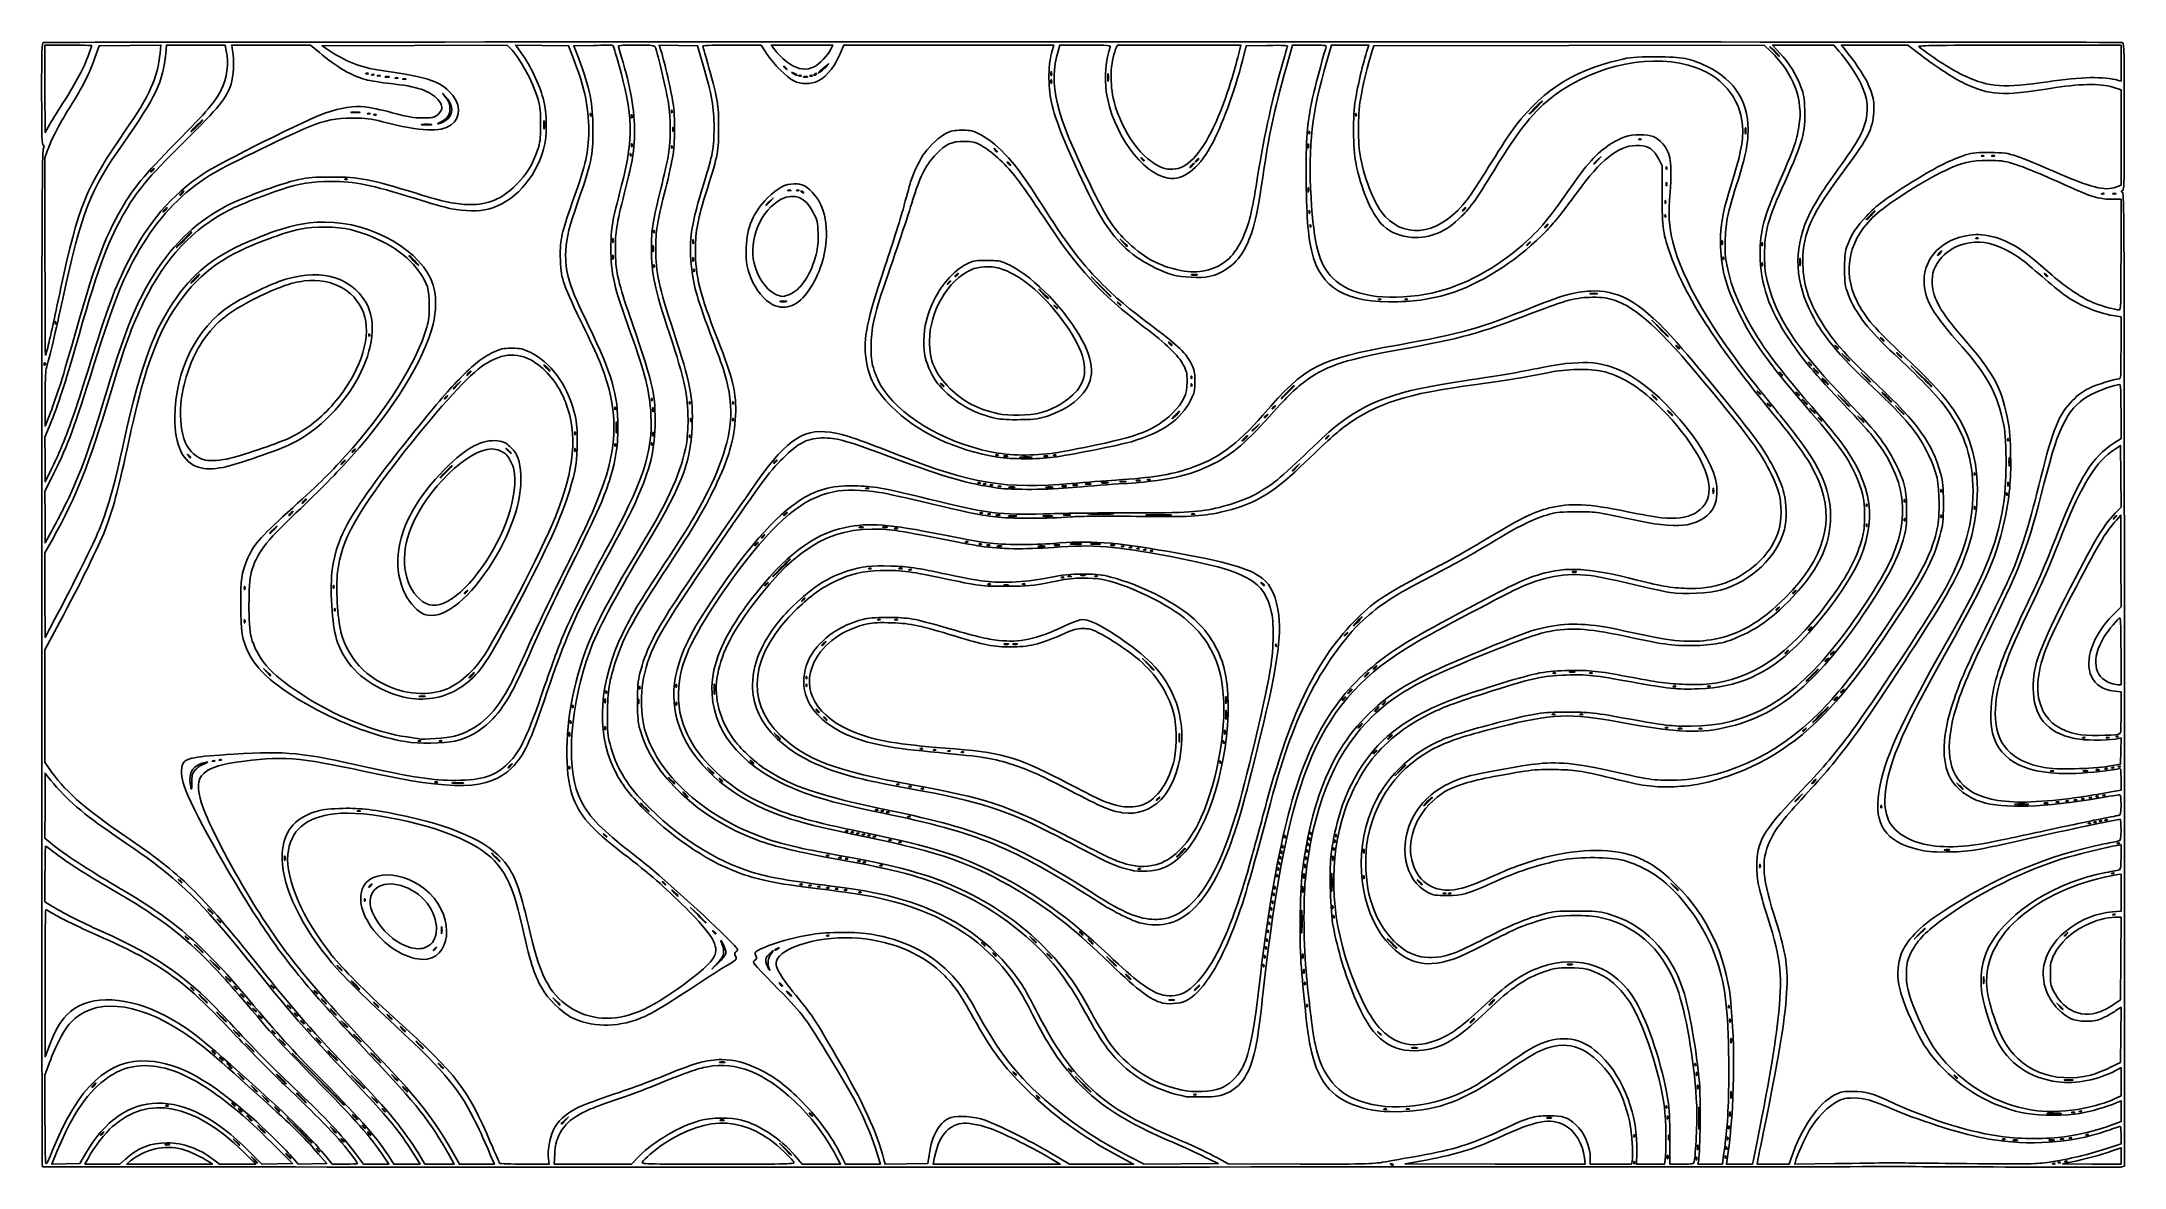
# Model space of a CAD drawing. Extents: x 32 to 2528, y 45 to 1395.
import ezdxf

# ---------------------------------------------------------------- set-up
doc = ezdxf.new("R2010")
doc.units = 0
doc.layers.add('Image', color=7, linetype='CONTINUOUS')

msp = doc.modelspace()

# ---------------------------------------------------------------- linework, layer by layer
at = {"layer": 'Image', "color": 7}
for points in [[(64, 1390.666667), (36, 1390.666667), (36.0099, 1338.33333), (36.0198, 1286), (41.78056, 1296)], [(173.98277, 1381.021333), (174.9416, 1390.709333), (137.99064, 1390.354667), (101.03967, 1390), (95.914176, 1375.432559)], [(253.22285, 1383.934372), (251.77903, 1390.666667), (216.71283, 1390.666667), (181.64664, 1390.666667), (180.70204, 1380.333333)], [(364.81311, 1381.864104), (354.29288, 1390.666667), (307.06475, 1390.666667), (259.8366, 1390.666667), (260.91831, 1384.333333)], [(593.60319, 1387.074803), (589.83799, 1390.682092), (478.97048, 1390.341045), (368.10297, 1390), (378.87675, 1382.855735)], [(669.03985, 1375.333333), (663.24048, 1390), (631.66112, 1390.357368), (600.08176, 1390.714737), (607.56827, 1380.357368)], [(693.06968, 1390.364878), (669.75799, 1390), (675.27363, 1375.333333)], [(824.33469, 1368), (817.90821, 1390), (795.07528, 1390.364299), (772.24235, 1390.728597), (774.18961, 1384.364299)], [(901.68997, 1379.619253), (894.18576, 1390.666671), (858.95023, 1390.666671)], [(977.26571, 1385.200783), (980.0542, 1390.666667), (943.26964, 1390.666667), (906.48508, 1390.666667), (909.15357, 1386.919123)], [(1242.2836, 1381), (1245.0285, 1390.666667), (1119.1523, 1390.666667), (993.27616, 1390.666667), (991.80445, 1387)], [(1282.8466, 1390.666667), (1252.0745, 1390.666667), (1250.053, 1383.666667)], [(1467.0844, 1382.333333), (1468.9764, 1390.666667), (1395.0868, 1390.666667), (1321.1973, 1390.666667), (1319.1464, 1385.758156)], [(1500.6167, 1390.36332), (1475.5917, 1390), (1471.076, 1372)], [(1551.7076, 1390.666667), (1531.1299, 1390.666667), (1523.6048, 1363.666667)], [(1619.8373, 1382.333333), (1622.4223, 1390.666667), (1600.0817, 1390.666667), (1577.7412, 1390.666667), (1572.2265, 1371.666667)], [(2104.2323, 1383.003728), (2096.1901, 1390.674124), (1862.4284, 1390.337061), (1628.6667, 1390), (1626.2552, 1382.666667)], [(2109, 1383.396069), (2103.3333, 1388.666667), (2108.6039, 1383)], [(2185.9508, 1383.666667), (2179.7932, 1390.666667), (2143.1051, 1390.666667), (2106.4169, 1390.666667), (2115.2283, 1381.149721)], [(2283.2312, 1379.438967), (2268.3572, 1390.666667), (2228.6744, 1390.666667), (2188.9916, 1390.666667), (2192.4823, 1386.333333)], [(2521, 1348.502353), (2524, 1347.688983), (2524, 1369.177825), (2524, 1390.666667), (2401.6667, 1390.624267)], [(1242.2569, 1358.307957), (1242.2573, 1358.307957)], [(1242.2569, 1348.974624), (1242.2573, 1348.974624)], [(2517.9737, 1220.58576), (2524, 1222.88723), (2524, 1280.07189), (2524, 1337.25658), (2514.3333, 1340.294956)], [(39.145393, 1264.76647), (36, 1255.53293), (36, 1137.0998)], [(1550.2569, 1271.64129), (1550.2573, 1271.64129)], [(1896.7505, 1252.33333), (1900.6667, 1256.66667), (1896.3333, 1252.75055)], [(1974.0567, 1210.66667), (1973.9993, 1246), (1969.9993, 1253.94208)], [(904.75055, 1203), (908.66667, 1207.33333), (904.33333, 1203.41721)], [(2523.9991, 1139.66667), (2523.9983, 1206), (2511.6657, 1206.0829)], [(1978.2443, 1186.91667), (1978.2441, 1186.91667)], [(1329, 1154.08388), (1324.6667, 1158), (1328.5828, 1153.66667)], [(2046.2569, 1155.64129), (2046.2573, 1155.64129)], [(1301.6667, 1101.36277), (1290, 1112.66667), (1301.3039, 1101)], [(1233, 1092.7294), (1227.3333, 1098), (1232.6039, 1092.33333)], [(1971.6667, 1051.36909), (1962, 1060.66667), (1971.2976, 1051)], [(2524, 1027.8046), (2524, 1064.94253), (2514.3992, 1066.52807)], [(637.66667, 1004.10092), (634, 1007.33333), (637.23241, 1003.66667)], [(2158.3333, 1000.79335), (2155.3333, 1003.33333), (2157.8733, 1000.33333)], [(2194.3333, 1016.75055), (2190, 1020.66667), (2193.9161, 1016.33333)], [(2258.3333, 1019.46001), (2255.3333, 1022), (2257.8733, 1019)], [(2285, 994.0278), (2272.6667, 1006), (2284.6389, 993.66667)], [(530.08388, 983), (534, 987.33333), (529.66667, 983.41721)], [(1410.2443, 993.58333), (1410.2441, 993.58333)], [(1410.2443, 984.25), (1410.2441, 984.25)], [(2169.6667, 988.10092), (2166, 991.33333), (2169.2324, 987.66667)], [(2218.3333, 992.7294), (2212.6667, 998), (2217.9372, 992.33333)], [(36.079881, 966.0088), (36.159761, 934), (41.453524, 947.33333)], [(1965, 968.79335), (1962, 971.33333), (1964.54, 968.33333)], [(1983.6667, 950.12668), (1980.6667, 952.66667), (1983.2067, 949.66667)], [(2145, 963.46001), (2142, 966), (2144.54, 963)], [(2154.3333, 952.79335), (2151.3333, 955.33333), (2153.8733, 952.33333)], [(2191.6667, 964.71675), (2184.6667, 971.33329), (2191.2832, 964.33329)], [(2259, 953.40511), (2254, 958), (2258.5949, 953)], [(2515.5068, 913.54531), (2524, 919.03799), (2524, 951.51899)], [(42.226792, 935.95572), (36, 920.57811), (36.108147, 893.95572), (36.216293, 867.33333), (43.433271, 882)], [(720.97819, 937.63143), (720.978, 937.63143)], [(1487.4172, 932.33333), (1491.3333, 936.66667), (1487, 932.75055)], [(2212.3333, 942.76759), (2208.6667, 946), (2211.8991, 942.33333)], [(591.66667, 904.79335), (588.66667, 907.33333), (591.20665, 904.33333)], [(2388.9109, 918.91667), (2388.9108, 918.91667)], [(2516.9572, 829.47635), (2524.0428, 836.95269), (2523.6881, 873.87979), (2523.3333, 910.80689), (2516.9437, 906.57389)], [(46.692521, 877.55041), (36, 855.76748), (36.02528, 824.88375), (36.05056, 794), (44.135247, 808.66667)], [(1217.7069, 896.97492), (1217.7069, 896.97431)], [(1535.4172, 884.33333), (1539.3333, 888.66667), (1535, 884.75055)], [(2348.9109, 877.58333), (2348.9108, 877.58333)], [(2390.299, 894.97612), (2390.2996, 894.97612)], [(2308.9109, 857.58333), (2308.9108, 857.58333)], [(2387.5776, 853.58333), (2387.5775, 853.58333)], [(2388.9235, 866.30796), (2388.924, 866.30796)], [(2219.5776, 840.25), (2219.5775, 840.25)], [(2264.9109, 845.58333), (2264.9108, 845.58333)], [(2308.9109, 826.91667), (2308.9108, 826.91667)], [(2514.1833, 707.56213), (2524.0003, 717.50728), (2523.9453, 772.42031), (2523.8903, 827.33333), (2518.4534, 821.33333)], [(310.08388, 809.66667), (314, 814), (309.66667, 810.08388)], [(2219.5776, 816.25), (2219.5775, 816.25)], [(2264.9109, 822.91667), (2264.9108, 822.91667)], [(44.824927, 798.11732), (36, 782.23464), (36.0087, 731.45065), (36.0174, 680.66667), (47.465871, 702)], [(1277.0352, 792.96946), (1277.0352, 792.96927)], [(53.480884, 698.67211), (36, 666.01089), (36.0043, 598.67211), (36.0086, 531.33333), (41.065802, 523.72716)], [(1358.3333, 648.71679), (1351.3333, 655.33333), (1357.9499, 648.33333)], [(2520.3333, 624.05852), (2524, 624), (2524, 664)], [(302.33333, 639.41721), (298, 643.33333), (301.91612, 639)], [(2528.0017, 630.06816), (2528.0017, 46.7168), (2524.9241, 45.9444)], [(1451.6189, 608.98167), (1451.6182, 608.98167)], [(2524.0003, 590.63223), (2524.0003, 615.62012), (2516.2827, 616.42676)], [(913.66667, 562.76759), (910, 566), (913.23241, 562.33333)], [(1395.6323, 564.30945), (1395.6329, 564.30945)], [(1450.2569, 568.97463), (1450.2573, 568.97463)], [(2509.3333, 526.31317), (2523.3333, 528.66721), (2523.7104, 544.50056), (2524.0875, 560.33391), (2521.0437, 559.49549)], [(2520.9997, 564.76228), (2521.0003, 564.76229)], [(833.66667, 521.43425), (830, 524.66667), (833.23241, 521)], [(39.729276, 513.35117), (36.12522, 518), (36.062609, 479.02932), (36, 440.05865), (45, 432.5632)], [(787, 509.43425), (783.33333, 512.66667), (786.56575, 509)], [(1659.9443, 521.66667), (1654, 515.33333), (1660.3333, 521.27761)], [(2331, 502.76759), (2327.3333, 506), (2330.5657, 502.33333)], [(2512.3333, 495.49393), (2524, 497.61037), (2524, 510.83059)], [(755, 477.40511), (750, 482), (754.59489, 477)], [(803.66667, 492.79335), (800.66667, 495.33333), (803.20665, 492.33333)], [(2138.0839, 488.33333), (2142, 492.66667), (2137.6667, 488.75055)], [(2236.9109, 478.91667), (2236.9108, 478.91667)], [(2411.7113, 480.97893), (2411.7113, 480.97823)], [(1050.3056, 438.1388), (1050.3056, 438.1389)], [(1522.2443, 442.91667), (1522.2441, 442.91667)], [(1550.2443, 433.5833), (1550.2441, 433.5833)], [(1582.2443, 437.5833), (1582.2441, 437.5833)], [(1616.9235, 426.308), (1616.924, 426.308)], [(2524, 417.3519), (2524, 432.1208), (2519, 431.2665)], [(2522.3056, 434.1388), (2522.3056, 434.1389)], [(576.33333, 417.4051), (571.33333, 422), (575.92823, 417)], [(990.30556, 416.8055), (990.30556, 416.8056)], [(1514.2443, 404.25), (1514.2441, 404.25)], [(1518.2443, 424.25), (1518.2441, 424.25)], [(36, 397.2995), (36, 363.9322), (44.333333, 358.6135)], [(791, 374.7676), (787.33333, 378), (790.56575, 374.3333)], [(1510.2443, 381.5833), (1510.2441, 381.5833)], [(1578.3191, 395.6112), (1578.3233, 395.6112)], [(1683.6667, 387.46), (1680.6667, 390), (1683.2067, 387)], [(1989, 382.0834), (1984.6667, 385.9995), (1988.5828, 381.6662)], [(2513.6667, 351.5946), (2524, 352.3952), (2524, 374.6794), (2524, 396.9635), (2520.3333, 396.3818)], [(234.33333, 352.7933), (231.33333, 355.3333), (233.87332, 352.3333)], [(819, 348.0385), (810, 356.6667), (818.62815, 347.6667)], [(1506.2443, 356.25), (1506.2441, 356.25)], [(1502.2443, 329.5833), (1502.2441, 329.5833)], [(2282.6109, 325.6667), (2276.6667, 319.3333), (2283, 325.2776)], [(2515.1203, 240.5683), (2523.3333, 246.1883), (2523.6829, 295.7608), (2524.0324, 345.3333), (2517.0163, 345.3133)], [(220.33333, 308.0718), (215.33333, 312.6667), (219.92823, 307.6667)], [(1220.3333, 318.7676), (1216.6667, 322), (1219.8991, 318.3333)], [(1239.6667, 299.46), (1236.6667, 302), (1239.2067, 299)], [(1289, 316.7933), (1286, 319.3333), (1288.54, 316.3333)], [(1650.3333, 314.0627), (1644.6667, 319.3333), (1649.9372, 313.6667)], [(239.66667, 288.7294), (234, 294), (239.2706, 288.3333)], [(389, 284.7933), (386, 287.3333), (388.53999, 284.3333)], [(476.14977, 296.7739), (476.14977, 296.7741)], [(842.44628, 290.9202), (835.55923, 283.3333), (843.77961, 291.5339)], [(1314.3333, 292.7294), (1308.6667, 298), (1313.9373, 292.3333)], [(1334.3333, 274.1267), (1331.3333, 276.6667), (1333.8733, 273.6667)], [(1498.2443, 298.9167), (1498.2441, 298.9167)], [(1544.9235, 282.308), (1544.924, 282.308)], [(36.041387, 266.4444), (36.082777, 178), (41.30642, 191.7183)], [(225.66667, 248.0721), (220.66667, 252.667), (225.26156, 247.667)], [(255.66667, 271.46), (252.66667, 274), (255.20665, 271)], [(408.33333, 264.0724), (403.33333, 268.6673), (407.92823, 263.6673)], [(927.66667, 254.127), (924.66667, 256.667), (927.20665, 253.667)], [(1546.2443, 266.9167), (1546.2441, 266.9167)], [(2359.6242, 272.9817), (2359.6235, 272.9817)], [(247.66667, 226.0627), (242, 231.3333), (247.2706, 225.6667)], [(370.33333, 244.7936), (367.33333, 247.3336), (369.87332, 244.3336)], [(381.66667, 232.1009), (378, 235.3333), (381.23241, 231.6667)], [(433, 240.7933), (430, 243.3333), (432.53999, 240.3333)], [(449, 226.1267), (446, 228.6667), (448.53999, 225.6667)], [(649, 244.7508), (644.66667, 248.667), (648.58279, 244.3336)], [(2054.2443, 238.9167), (2054.2441, 238.9167)], [(2451, 238.7676), (2447.3333, 242), (2450.5657, 238.3333)], [(2499.7869, 232.3245), (2499.7869, 232.3248)], [(2510.6667, 164.9887), (2523.3333, 171.3333), (2523.6901, 204.4135), (2524.0469, 237.4937), (2517.9963, 233.3307)], [(265.66667, 206.7676), (262, 210), (265.23241, 206.3333)], [(363.66667, 198.1267), (360.66667, 200.6667), (363.20665, 197.6667)], [(395, 217.4342), (391.33333, 220.6667), (394.56575, 217)], [(410.33333, 200.7505), (406, 204.6667), (409.91612, 200.3333)], [(465, 211.4599), (462, 214), (464.53999, 211)], [(281.66667, 189.4051), (276.66667, 194), (281.26156, 189)], [(320.33333, 196.1009), (316.66667, 199.3333), (319.89908, 195.6667)], [(363.66667, 151.3442), (332.66667, 182), (363.32247, 151)], [(485, 192.7505), (480.66667, 196.6667), (484.58279, 192.3333)], [(41.483505, 171.0064), (36, 156.0129), (36, 102.562)], [(257, 167.46), (254, 170), (256.53999, 167)], [(271, 154.7676), (267.33333, 158), (270.56575, 154.3333)], [(411, 148.0459), (403.33333, 155.3337), (410.62112, 147.6671)], [(455, 153.4343), (451.33333, 156.6667), (454.56575, 153)], [(510.33333, 167.46), (507.33333, 170), (509.87332, 167)], [(1280.3333, 145.3723), (1271.3333, 154.0004), (1279.9615, 145.0004)], [(2014.2443, 169.5833), (2014.2441, 169.5833)], [(2516.3333, 127.6248), (2524, 131.0308), (2524, 148.0538), (2524, 165.0769), (2517, 161.2886)], [(287, 140.1009), (283.33333, 143.3333), (286.56575, 139.6667)], [(300.33333, 128.1009), (296.66667, 131.3333), (299.89908, 127.6667)], [(431, 126.7676), (427.33333, 130), (430.56575, 126.3333)], [(467.66667, 139.4603), (464.66667, 142.0003), (467.20665, 139.0003)], [(2016.9235, 143.6417), (2016.924, 143.6417)], [(2056.9575, 135.6483), (2056.9568, 135.6483)], [(2512.3333, 95.9905), (2524, 100.2536), (2524, 112.7469), (2524, 125.24), (2518.1405, 122.7284)], [(281, 104.7933), (278, 107.3333), (280.53999, 104.3333)], [(314.33333, 115.4604), (311.33333, 118.0005), (313.87332, 115.0005)], [(341, 90.0228), (326, 104.6667), (340.64393, 89.6667)], [(407.66667, 106.1267), (404.66667, 108.6667), (407.20665, 105.6667)], [(659.41721, 101.6667), (663.33333, 106), (659, 102.0839)], [(849.69204, 102.2074), (849.69204, 102.2079)], [(2018.3233, 114.9364), (2018.3264, 114.9364)], [(265.66667, 76.1009), (262, 79.3333), (265.23241, 75.6667)], [(295.66667, 91.4172), (291.33333, 95.3333), (295.24945, 91)], [(381.66667, 90.7676), (378, 94.0003), (381.23241, 90.3336)], [(385.33333, 87.1012), (385.33333, 87.1009)], [(1983.3308, 80.3331), (1983.3308, 49.3329), (1997.5196, 49.3331)], [(2505.6667, 67.5941), (2524, 73.5936), (2524, 84.2857)], [(50.68342, 65.2433), (44.111088, 49.2545), (60.947676, 49.6272), (77.784265, 50), (84.564372, 61.7556)], [(87.950588, 57.0406), (83.843623, 49.3351), (104.72591, 49.3351), (125.60819, 49.3351), (132.45052, 55.487), (132.45052, 55.4852)], [(138.66667, 53.3231), (134, 49.4051), (185.33333, 49.3781), (236.66667, 49.3511), (232.66667, 52.0805), (232.66667, 52.0803)], [(238.27612, 54.5388), (245.21892, 49.3333), (266.94279, 49.3763), (288.66667, 49.4193), (273.33333, 64.3771)], [(280.30788, 64.9693), (295.94909, 49.2577), (314.30788, 49.6289), (332.66667, 50), (308, 74.6928)], [(287, 54.7676), (283.33333, 58), (286.56575, 54.3333)], [(327.66667, 59.46), (324.66667, 62), (327.20665, 59)], [(333.54161, 56.2917), (339.52965, 49.2501), (356.58463, 49.6251), (373.6396, 50), (363.97347, 61.3333)], [(372.54392, 59), (380.30037, 49.3333), (395.48352, 49.3333)], [(407.06339, 63.6667), (417.81815, 49.3333), (432.95875, 49.3333), (448.09936, 49.3333), (442.48696, 57.6667)], [(450.00028, 55.6691), (454, 49.3381), (469.77541, 49.3381), (485.55083, 49.3381), (482.5242, 54.3381), (482.5242, 54.3333)], [(484.00007, 61.4893), (491.3334, 49.4488), (508.93243, 49.3918), (526.53144, 49.3348), (521.13275, 58.862), (521.13268, 58.8605)], [(522.64016, 66.9335), (532.61362, 49.3333), (553.58959, 49.3333), (574.56555, 49.3333), (570.09275, 59.7833)], [(610.87047, 49.3333), (640.25024, 49.3333), (639.39757, 55.6667)], [(646.95829, 61.8624), (646.30331, 49.3404), (692.56529, 49.3404), (738.82728, 49.3404), (748.41364, 59.1763), (748.41364, 59.1692)], [(923.66667, 67.3835), (916.66667, 74), (923.28321, 67)], [(934.29565, 60.03), (943.33333, 49.3404), (966.45385, 49.3404), (989.57436, 49.3404), (983.93487, 59.6737)], [(990.15477, 59.6667), (995.25143, 49.3333), (1016.1844, 49.3333), (1037.1173, 49.3333), (1033.7411, 60.3333)], [(1041.3088, 54.9677), (1042.7848, 49.2724), (1068.3367, 49.6344), (1093.8886, 49.9963), (1095.4692, 60.2255), (1095.4692, 60.2292)], [(1102.0923, 57.7616), (1100.3256, 49.3333), (1176.4961, 49.3503), (1252.6667, 49.3663), (1238, 58.0139), (1238, 58.0141)], [(1242.3154, 62.0996), (1263.9641, 49.3333), (1302.3154, 49.3333), (1340.6667, 49.3333), (1321.3333, 59.7436)], [(1336.2736, 57.9173), (1353.2137, 49.2972), (1397.6069, 49.6487), (1442, 50), (1425.3333, 58.2588)], [(1440.3145, 57.2756), (1454, 49.5389), (1540.3427, 49.4363)], [(1645.0093, 52.6091), (1645.0093, 52.6089)], [(1684, 52.8128), (1666, 49.5856), (1773.8519, 49.4589), (1881.7037, 49.3323), (1880.9848, 56.9989), (1880.9848, 57)], [(1888, 56.5479), (1888, 49.3333), (1912.6412, 49.3333), (1937.2825, 49.3333), (1938.1664, 52.8549)], [(1943.7887, 63.3555), (1943.3333, 49.3304), (1960.1589, 49.3304), (1976.9844, 49.3304), (1977.8109, 54.3304), (1977.8109, 54.3333)], [(1980.9235, 59.6413), (1980.924, 59.6413)], [(2012.4379, 52.3333), (2012.4404, 52.3333)], [(2017.8587, 54.3333), (2017.0416, 49.3333), (2031.6521, 49.3333), (2046.2625, 49.3333), (2047.772, 60.3333)], [(2050.2443, 58.9167), (2050.2441, 58.9167)], [(2052.8689, 61.0005), (2051.196, 49.3339), (2066.8368, 49.3339), (2082.4776, 49.3339), (2083.8671, 56.3339), (2083.8671, 56.3333)], [(2051.5776, 69.5833), (2051.5775, 69.5833)], [(2088.746, 54.3333), (2087.8792, 49.3333), (2107.1657, 49.3333), (2126.4524, 49.3333), (2128.744, 56.3333), (2128.744, 56.3333)], [(2133.8772, 52.6519), (2132.9919, 49.1245), (2181.4959, 49.954)], [(2444.9723, 50.1391), (2444.9723, 50.1389)], [(2465.3333, 51.9201), (2454, 49.5209), (2489, 49.4279), (2524, 49.3349), (2524, 59.1437), (2524, 59.1421)], [(2524, 59.1421), (2524, 68.9509), (2513.4261, 65.2092)], [(32.897431, 46.2182), (32.893031, 46.2181)]]:
    msp.add_lwpolyline(points, dxfattribs=at)
for points in [[(2114.6667, 1377.729403)], [(423.63889, 1356.80556)], [(430.30556, 1355.472227)], [(437.66667, 1354.216375)], [(448.35871, 1352.874577)], [(459, 1351.549708)], [(468.33333, 1350.216375)], [(925.33333, 1361.83674)], [(937.22223, 1355.152727)], [(942.30556, 1354.138899)], [(949.69204, 1352.874577)], [(955.63889, 1354.138899)], [(958.51561, 1365.256275)], [(960.65723, 1355.984728)], [(972, 1364.843852)], [(1310.2883, 1355.666667)], [(59.601254, 1324.66667)], [(2436.2217, 1346.726688)], [(412.33333, 1310.29786)], [(425.66667, 1308.88304)], [(432.97223, 1307.47223)], [(516.95697, 1300.80552)], [(634.29964, 1298.97612)], [(690.24409, 1308.25)], [(739.54971, 1307)], [(787.57743, 1312.25)], [(1607.5776, 1308.25)], [(1823.3333, 1316)], [(218.66667, 1294)], [(498.33333, 1295.63796)], [(788.92409, 1291.64129)], [(1551.5776, 1286.91667)], [(1948.9723, 1278.13884)], [(2074.2743, 1291)], [(738.24409, 1260.25)], [(739.54971, 1272.33333)], [(787.57743, 1269.58333)], [(1177.3333, 1263.17008)], [(1353.3333, 1252.50341)], [(1417.5035, 1253)], [(1896.7505, 1252.33333)], [(2359.6389, 1258.13884)], [(2372.3333, 1258.21639)], [(165.50341, 1241)], [(398.30556, 1230.13884)], [(1193.3333, 1247.17008)], [(1400.0937, 1245.38116)], [(1411.3333, 1246.66667)], [(1979.5497, 1225.6667)], [(1979.5776, 1244.25)], [(200.66667, 1213.33333)], [(904.75055, 1203)], [(929.66667, 1216.88304)], [(939.63889, 1216.80549)], [(944.66667, 1214.66667)], [(1550.2524, 1219.6667)], [(1978.2164, 1204.33333)], [(2503.6389, 1212.80551)], [(2517.6667, 1212.88306)], [(180.66667, 1193.33333)], [(1551.5497, 1192.33333)], [(1552.9109, 1174.91667)], [(1737.5035, 1194.33333)], [(1836.1701, 1174.33333)], [(2224.6667, 1186.66667)], [(203.33333, 1157.33333)], [(716.92409, 1158.30796)], [(764.94097, 1149.66667)], [(766.24409, 1168.25)], [(812.92409, 1156.97463)], [(1333.3333, 1149.75055)], [(1814.8368, 1153)], [(2094.2164, 1153.66667)], [(2352.9723, 1159.47217)], [(478.66667, 1132.66667)], [(716.92409, 1138.30796)], [(766.24409, 1126.91667)], [(812.92409, 1135.64129)], [(2047.5776, 1136.25)], [(2094.2164, 1129.66667)], [(2139.6217, 1134.33333)], [(2307.3333, 1141.33333)], [(216.66667, 1110.66667)], [(814.24409, 1121.58333)], [(1120.1701, 1106.33333)], [(1129.5034, 1115.66667)], [(1416.3333, 1115.60764)], [(1427.0405, 1120.62867)], [(2436, 1113.83675)], [(911.60971, 1078.08081)], [(924.35167, 1083.60514)], [(930.50925, 1092.83795)], [(1238.6667, 1087.06273)], [(1249.3333, 1075.17008)], [(1313.3333, 1089.69611)], [(1325.3333, 1079.17008)], [(1636.9723, 1086.13884)], [(1668.9723, 1086.13884)], [(1895.6667, 1092.955)], [(48.910823, 1058.91667)], [(40.621169, 1033.64069)], [(424.91076, 1044.25)], [(1386.6667, 1031.17008)], [(1981.3333, 1041.70243)], [(1994.6667, 1027.17008)], [(2185.3333, 1027.17008)], [(2240, 1036.50341)], [(36.609727, 1007.90787)], [(641.33333, 1000.43425)], [(2153.3333, 1007.17008)], [(2198.6667, 1012.41721)], [(2261.3333, 1016.46001)], [(53.3224, 980.93316)], [(530.08388, 983)], [(544.66667, 997.33333)], [(1113.3333, 981.83675)], [(1526, 974.66667)], [(2118.6667, 995.17008)], [(2161.3333, 997.79335)], [(2173.3333, 984.43425)], [(2224, 987.06273)], [(2297.3333, 981.69447)], [(517.50341, 969)], [(719.57743, 956.25)], [(763.57743, 966.91667)], [(764.92409, 955.64129)], [(808.91076, 962.91667)], [(860.91076, 962.91667)], [(1228.6667, 949.88796)], [(1509.5035, 957)], [(1968, 965.79335)], [(2092, 972.50341)], [(2104, 957.83675)], [(2138.6667, 971.17008)], [(2148, 960.46001)], [(2157.3333, 949.79335)], [(2198.6667, 957.71675)], [(2244, 968.66667)], [(671.54971, 927)], [(764.92409, 926.30796)], [(810.21637, 943)], [(860.91076, 942.91667)], [(1176, 943.32805)], [(1392, 947.33333)], [(1487.4172, 932.33333)], [(1500.1701, 946.33333)], [(1986.6667, 947.12668)], [(2165.3333, 940.50341)], [(2216, 939.10092)], [(2264, 948.40511)], [(54.853953, 906.66667)], [(406.83675, 905)], [(594.66667, 901.79335)], [(671.54971, 907)], [(719.57743, 912.25)], [(763.57743, 913.58333)], [(808.91076, 922.91667)], [(1178.3056, 899.47217)], [(1246.6667, 902.04053)], [(1247.6389, 899.47217)], [(1474.6667, 919.33333)], [(1573.5035, 921)], [(210.66667, 896.50341)], [(219.95917, 884.71453)], [(258, 895.47497)], [(394, 890.66667)], [(517.33333, 879.33333)], [(912.17008, 891.66667)], [(1178, 896.78103)], [(1189.692, 898.20802)], [(1237.692, 898.20802)], [(1535.4172, 884.33333)], [(1023, 859.54971)], [(1156.9722, 866.13881)], [(1163.6389, 864.80549)], [(1171.6389, 863.47177)], [(1181.6667, 862.21603)], [(1197.6667, 860.94097)], [(1243.0183, 860.93787)], [(1259.6667, 862.25203)], [(1273, 863.58576)], [(1289.0155, 864.91608)], [(1309.685, 866.27183)], [(1331, 867.60767)], [(1348.3587, 868.87471)], [(1360.3333, 870.2164)], [(2035.6098, 858.98444)], [(58.759216, 836.2744)], [(331.33333, 829.33333)], [(347.33333, 844)], [(924.17008, 829)], [(1159.6389, 830.13883)], [(1168.9722, 828.80547)], [(1180.3587, 827.54135)], [(1199.6905, 826.28604)], [(1242.3036, 826.3065)], [(1264.3517, 827.60515)], [(1313.6667, 828.99343)], [(1383, 827.66005)], [(1413.6667, 828.88303)], [(2348.8831, 837.66667)], [(2517.5035, 825)], [(310.08388, 809.66667)], [(897.50341, 802.33333)], [(1016.3587, 812.87472)], [(1045, 812.91912)], [(1057.6667, 811.54974)], [(889.50341, 793)], [(1142.3056, 795.47238)], [(1158.3056, 792.80559)], [(1168.3333, 791.54974)], [(1182.3333, 790.25244)], [(1233.685, 790.27184)], [(1251.6822, 791.58283)], [(1299.6369, 792.97333)], [(1317.692, 791.54144)], [(1328.9722, 790.13882)], [(1338.3056, 788.80551)], [(1347.6389, 787.47217)], [(1355.6389, 786.13884)], [(1363.6389, 784.80551)], [(919.33333, 764)], [(1026.3056, 763.47213)], [(1063, 763.54969)], [(1074.3056, 762.1388)], [(1256.9722, 752.80551)], [(1265.6667, 754.21637)], [(1282.3333, 755.58573)], [(1296.9722, 754.13881)], [(1871.0253, 759.54135)], [(275.54971, 741.66667)], [(382.21637, 743)], [(518.94845, 724.25777)], [(541.50341, 735.66667)], [(901.50341, 745)], [(945.50341, 726.33333)], [(1168.9722, 744.80551)], [(1190.3333, 743.58577)], [(1210.3056, 744.80551)], [(1497.3333, 743.17008)], [(2133.5035, 735.66667)], [(275.54971, 701.66667)], [(383.57743, 714.91667)], [(490.83117, 708.12464)], [(1036.9722, 702.13884)], [(1057.6667, 702.21639)], [(1610, 700)], [(2113.5035, 715.66667)], [(1596.1701, 685)], [(2152.1701, 691.66667)], [(970, 673.33333)], [(1190.3333, 672.91911)], [(1201, 672.91911)], [(1511.5776, 672.25)], [(2124.1701, 663.66667)], [(2172.1701, 654.33333)], [(2178.8368, 662.33333)], [(306.66667, 635.08388)], [(548, 635.33333)], [(792.88304, 624.33333)], [(948.91076, 633.58333)], [(948.91076, 624.25)], [(1365.3333, 641.71679)], [(1620.6667, 636)], [(1630.8368, 645)], [(1846.3056, 638.13884)], [(1869.0156, 639.58276)], [(1890.3056, 638.13884)], [(2154.6667, 635.33333)], [(475.33333, 607.59384)], [(491, 610.27431)], [(506.52919, 615.38325)], [(707.59075, 606.30796)], [(708.91076, 616.25)], [(747.58577, 606.33333)], [(748.91076, 621.58333)], [(792.88304, 603)], [(838.30463, 623.66667)], [(1593.5035, 607.66667)], [(1600.6667, 616)], [(1641.5035, 602.33333)], [(1990.3056, 622.13884)], [(2031.6389, 622.13884)], [(2182.8368, 607.66667)], [(2190.8368, 617)], [(666.24409, 580.25)], [(668.91076, 598.91667)], [(964, 591.17008)], [(973.33333, 581.83675)], [(1451.6312, 592.33333)], [(1612.6667, 574.66667)], [(1632.6667, 594.66667)], [(1845.6667, 588.88304)], [(1879, 588.88304)], [(2164.6667, 588)], [(486.30556, 556.80551)], [(511.63889, 556.80551)], [(526.87209, 562.49185)], [(664.92409, 566.30796)], [(707.54971, 573.66667)], [(917.33333, 559.10092)], [(1448.9109, 556.25)], [(1648.6667, 561.33333)], [(1980.9723, 572.80551)], [(1997.692, 571.54135)], [(2021.6667, 571.54925)], [(2145.5035, 570.33333)], [(2480.9723, 560.80551)], [(2509.6667, 560.88306)], [(2520.9723, 562.13884)], [(239.63889, 532.80551)], [(247.63889, 534.13884)], [(594, 526.66667)], [(664.91076, 525.58333)], [(885.33333, 529.83675)], [(1087.6389, 547.47217)], [(1103.6389, 546.13884)], [(1120.9722, 544.80551)], [(1136.9722, 543.47217)], [(1444.9109, 532.25)], [(1630.8368, 543.66667)], [(1666.6667, 527.61095)], [(2509.3333, 526.31317)], [(2515.6389, 524.80551)], [(2523.6389, 526.13884)], [(211.94085, 505.66667)], [(506.30556, 507.47217)], [(536.33333, 506.30961)], [(790.66667, 505.76759)], [(837.33333, 517.76759)], [(848, 508.50341)], [(1059.6389, 504.80551)], [(1074.3056, 502.13884)], [(1088.9722, 499.47217)], [(2156.6667, 508)], [(2443, 520.88304)], [(2483.6667, 520.91914)], [(2497.6667, 522.21641)], [(2507.6389, 523.47217)], [(806.66667, 489.79335)], [(1351.6115, 480.21857)], [(1370.8368, 487.66667)], [(1694, 484)], [(2138.0839, 488.33333)], [(2334.6667, 499.10092)], [(2436.3587, 482.20802)], [(2449.3333, 486.09857)], [(2449.6667, 483.54971)], [(2460.9723, 484.80551)], [(2471, 486.21637)], [(2479.6389, 487.47217)], [(2488.9723, 488.80551)], [(2496.9723, 490.13884)], [(2504.9723, 491.47217)], [(413.66667, 472.88304)], [(760, 472.40511)], [(1034.3056, 474.13883)], [(1040.9722, 472.80549)], [(1047.6389, 471.47216)], [(1072.9722, 466.13883)], [(1327.2028, 470.63683)], [(2487.6389, 458.13884)], [(2494.3056, 459.47217)], [(2500.9723, 460.80551)], [(2507.6389, 462.13884)], [(709.33333, 441.83675)], [(998.30556, 448.80551)], [(1004.9722, 447.47217)], [(1011.6389, 446.13884)], [(1018.3056, 444.80551)], [(1024.9722, 443.47217)], [(1031.6389, 442.13884)], [(1062.3056, 435.4722)], [(1519.5776, 430.9167)], [(1548.9109, 425.5833)], [(1551.5776, 440.25)], [(1552.9109, 446.91667)], [(1580.9109, 428.25)], [(1583.5776, 444.25)], [(2318.3489, 426.2495)], [(2358, 433.3177)], [(323.58577, 418.3333)], [(581.33333, 412.4051)], [(975.63889, 419.4722)], [(998.30556, 415.4722)], [(1012.9722, 412.8055)], [(1019.6389, 411.4722)], [(1039.6389, 407.4722)], [(1336.6667, 401.9224)], [(1348.9723, 403.4722)], [(1367.3111, 408.2683)], [(1398, 422.6667)], [(1515.5776, 410.9167)], [(1516.9109, 417.5833)], [(1546.2164, 408.3333)], [(1547.5497, 417.6667)], [(1579.5857, 418.3333)], [(2091.5497, 408.3333)], [(200, 387.1701)], [(426.83675, 383.6667)], [(780, 384.5034)], [(943.63889, 384.8055)], [(954.30556, 383.4717)], [(964.97223, 382.1383)], [(975.63889, 380.805)], [(986.30556, 379.4717)], [(996.97223, 378.1384)], [(1014.3056, 375.4717)], [(1512.9109, 396.25)], [(1543.6076, 381.6667)], [(1544.9191, 397)], [(1616.8831, 395)], [(1686.6667, 384.46)], [(1993.3333, 377.75)], [(2515.6389, 398.1388)], [(237.33333, 349.7933)], [(419.57743, 366.9167)], [(794.66667, 371.1009)], [(1507.5776, 364.25)], [(1508.9109, 373.5833)], [(1542.3253, 351)], [(1579.5497, 359)], [(1715, 374.2164)], [(1720.9723, 374.1384)], [(246.66667, 339.1701)], [(511.62334, 332.9817)], [(828, 339.0385)], [(840, 325.8367)], [(1280, 324.5034)], [(1350.0463, 338.1455)], [(1384.4563, 345.2609)], [(1503.5776, 338.9167)], [(1504.9109, 346.9167)], [(1580.9109, 346.9166)], [(2289.3333, 331.6109)], [(2458.8368, 325)], [(2516.9723, 348.8055)], [(208, 319.1701)], [(225.33333, 303.0718)], [(495.57207, 310.8792)], [(504.17008, 307.6667)], [(852, 303.2537)], [(916, 308.7605)], [(975.63889, 323.4722)], [(1162.6667, 311.1701)], [(1224, 315.1009)], [(1292, 313.7933)], [(1499.5776, 309.5833)], [(1500.9109, 318.9167)], [(1543.5857, 301)], [(1656, 308.3961)], [(245.33333, 283.0627)], [(392, 281.7933)], [(904.04691, 283.9123)], [(1176, 299.1701)], [(1242.6667, 296.46)], [(1320, 287.0627)], [(1496.9109, 288.25)], [(1866.3489, 288.9162)], [(214.66667, 257.837)], [(258.66667, 268.46)], [(266.66667, 259.1704)], [(274.66667, 249.837)], [(310.66667, 260.5041)], [(362.66667, 253.837)], [(413.33333, 259.0724)], [(920, 263.1701)], [(930.66667, 251.127)], [(1337.3333, 271.1267)], [(1400.686, 254.6194)], [(1417.3333, 260.6667)], [(230.66667, 243.0721)], [(282.66667, 240.5034)], [(289.33333, 232.5034)], [(330.66667, 236.5034)], [(338.66667, 227.1701)], [(373.33333, 241.7936)], [(385.33333, 228.4343)], [(436, 237.7933)], [(653.33333, 240.4175)], [(1372.3001, 243.3784)], [(1389.0156, 246.2495)], [(1548.9109, 240.25)], [(1770.6667, 243.3336)], [(2454.6667, 235.1009)], [(253.33333, 220.3961)], [(269.33333, 203.1009)], [(296, 224.5034)], [(312, 205.8367)], [(346.66667, 217.8367)], [(354.66667, 208.5034)], [(398.66667, 213.7676)], [(452, 223.1267)], [(468, 208.46)], [(1637.3333, 204.5034)], [(1747.3333, 221.3333)], [(2055.5497, 223)], [(240, 181.8367)], [(286.66667, 184.4051)], [(324, 192.4343)], [(366.66667, 195.1267)], [(381.33333, 179.3333)], [(414.66667, 196.4172)], [(433.33333, 176.6667)], [(489.33333, 188.4172)], [(1680.3333, 188.941)], [(2056.9191, 199.6667)], [(249.33333, 173.8367)], [(260, 164.46)], [(274.66667, 151.1009)], [(320, 151.3333)], [(458.66667, 149.7676)], [(513.33333, 164.46)], [(850.34888, 171.5829)], [(1200, 156.5034)], [(1266.6667, 160.5034)], [(2015.5497, 159)], [(2328, 152.5034)], [(2465.6667, 150.2979)], [(2488, 156.1667)], [(95.333333, 144)], [(290.66667, 136.4343)], [(344, 128.6667)], [(418.66667, 140.3793)], [(470.66667, 136.4603)], [(1228, 128.5034)], [(1289.3333, 136.3723)], [(1404, 130.2062)], [(1415.6389, 132.8055)], [(1444.3289, 139.906)], [(183.63889, 119.4727)], [(264, 119.1701)], [(272, 112.5034)], [(284, 101.7933)], [(304, 124.4343)], [(317.33333, 112.4605)], [(394.66667, 120.3442)], [(410.66667, 103.1267)], [(434.66667, 123.1009)], [(444, 112.5034)], [(659.41721, 101.6667)], [(956, 107.1701)], [(1643.6389, 115.4722)], [(1671, 115.5502)], [(1841, 104.9191)], [(1979.5776, 118.9172)], [(1980.8831, 107)], [(2055.5857, 111.6667)], [(2451, 110.3163)], [(2468.3333, 111.5497)], [(2476.9723, 112.8055)], [(2478, 115.8646)], [(105.50341, 86.333)], [(300, 87.0839)], [(356, 75.0228)], [(394.66667, 76.5035)], [(420, 92.5035)], [(426.66667, 84.5032)], [(1940.9109, 84.2525)], [(1982.2524, 83.6667)], [(2052.8831, 81.6667)], [(2054.2164, 95)], [(2384.9723, 79.4753)], [(2399.6667, 78.2524)], [(2443.6823, 78.2524)], [(2455, 79.5522)], [(2464.9723, 80.8082)], [(2484.9723, 84.8054)], [(45.180213, 66.0201)], [(185, 72.9191)], [(269.33333, 72.4343)], [(290.66667, 51.1009)], [(330.66667, 56.46)], [(365.33333, 64.5035)], [(410.66667, 50.1009)], [(930.66667, 60.3835)], [(933.49928, 51.6667)], [(1940.9109, 52.25)], [(2015.5497, 57.6667)], [(2016.9191, 71.6667)], [(2243.3333, 50.8303)], [(2451.6389, 51.4724)], [(2459.6389, 52.8057)], [(1652, 48.524)]]:
    msp.add_lwpolyline(points, close=True, dxfattribs=at)
for points in [[(32, 1331.85735), (32, 1385.159563), (32.259171, 1393.147483), (34.010385, 1393.819487)], [(34.010385, 1393.819487), (36.669896, 1394.840037), (2523.2188, 1394.882767), (2525.878, 1393.862308)], [(59.601284, 1324.66667), (72.832415, 1345.14614), (83.08734, 1364.693348), (88.497268, 1379.746129)], [(92, 1390.079463), (92, 1390.402425), (79.4, 1390.666667), (64, 1390.666667)], [(95.914176, 1375.432559), (89.578465, 1357.425509), (81.243603, 1341.030101), (65.693429, 1315.98569)], [(88.497268, 1379.746129), (90.423771, 1385.106501), (92, 1389.756501), (92, 1390.079463)], [(180.70204, 1380.333333), (177.67727, 1347.243787), (168.73984, 1328.37925), (130.00879, 1273.33333)], [(132.65586, 1288.66667), (161.16168, 1329.90079), (171.12756, 1352.171881), (173.98277, 1381.021333)], [(247.18512, 1336.9776), (254.25103, 1351.049057), (256.50913, 1368.610923), (253.22285, 1383.934372)], [(260.91831, 1384.333333), (263.07007, 1371.734751), (262.16699, 1353.319297), (258.93457, 1343.881668)], [(420.26776, 1349.395973), (403.46609, 1353.939568), (385.8832, 1364.234171), (364.81311, 1381.864104)], [(378.87675, 1382.855735), (398.9244, 1369.561805), (416.54704, 1363.296547), (444.66667, 1359.465888)], [(626.92265, 1325.33333), (621.42824, 1345.568328), (604.83701, 1376.312108), (593.60319, 1387.074803)], [(607.56827, 1380.357368), (617.55948, 1366.53482), (628.59203, 1343.379319), (632.90293, 1327.18407)], [(687.57549, 1282.66667), (688.78893, 1311.23774), (683.06104, 1339.87368), (669.03985, 1375.333333)], [(675.27363, 1375.333333), (689.16019, 1338.40749), (692.66667, 1321.0697), (692.66667, 1289.33333)], [(716.77167, 1390.339448), (716.557, 1390.554115), (705.89111, 1390.565557), (693.06968, 1390.364878)], [(723.29184, 1368.64124), (719.92041, 1380.360588), (716.98633, 1390.124781), (716.77167, 1390.339448)], [(744.38139, 1390.666667), (725.23267, 1390.666667), (722.48231, 1390.403668), (723.1601, 1388.637413)], [(723.1601, 1388.637413), (724.98187, 1383.889916), (732.18051, 1358.131221), (735.28094, 1345.265664)], [(767.29142, 1388.333333), (766.47583, 1390.424511), (764.09822, 1390.666667), (744.38139, 1390.666667)], [(783.24059, 1321.16222), (781.45474, 1333.25526), (770.06632, 1381.218337), (767.29142, 1388.333333)], [(774.18961, 1384.364299), (778.61848, 1369.889317), (786.70431, 1335.00953), (788.61668, 1322.13035)], [(858.95023, 1390.666671), (831.31208, 1390.666671), (823.85159, 1390.307309), (824.34959, 1389.000004)], [(824.34959, 1389.000004), (824.69879, 1388.083337), (828.03576, 1376.533337), (831.76508, 1363.333337)], [(933.33333, 1347.912941), (924.74228, 1352.41986), (910.41279, 1366.77786), (901.68997, 1379.619253)], [(909.15357, 1386.919123), (913.43956, 1380.900012), (922.13051, 1372.392652), (927.88144, 1368.586859)], [(958.51561, 1365.256275), (964.57664, 1368.348376), (973.5232, 1377.864845), (977.26571, 1385.200783)], [(991.80445, 1387), (983.54993, 1366.434312), (974.25888, 1353.999567), (962.55787, 1347.857631)], [(1243.041, 1318.239), (1238.2616, 1337.28939), (1237.9196, 1365.631077), (1242.2836, 1381)], [(1250.053, 1383.666667), (1238.4405, 1343.454031), (1246.7223, 1309.25444), (1289.2078, 1221.97805)], [(1312.7141, 1388.333333), (1313.5596, 1390.514284), (1311.609, 1390.666667), (1282.8466, 1390.666667)], [(1307.9174, 1334.6814), (1305.4325, 1351.675881), (1307.5095, 1374.9079), (1312.7141, 1388.333333)], [(1319.1464, 1385.758156), (1312.6924, 1370.311619), (1311.865, 1343.903308), (1317.1859, 1323.18226)], [(1448.3856, 1320.66667), (1454.4275, 1336.61732), (1463.4935, 1366.515995), (1467.0844, 1382.333333)], [(1524.9735, 1388.985239), (1525.5116, 1390.387885), (1520.7735, 1390.655964), (1500.6167, 1390.36332)], [(1518.2053, 1365.288585), (1521.5603, 1377.363973), (1524.6059, 1388.027468), (1524.9735, 1388.985239)], [(1571.5477, 1388.746193), (1572.1703, 1390.366812), (1569.0724, 1390.666667), (1551.7076, 1390.666667)], [(1556.6715, 1334), (1559.618, 1346.965996), (1569.572, 1383.597517), (1571.5477, 1388.746193)], [(1605.9769, 1321.59216), (1608.2436, 1337.57076), (1614.6189, 1365.509581), (1619.8373, 1382.333333)], [(1626.2552, 1382.666667), (1621.9411, 1369.54782), (1614.8984, 1340.413325), (1612.486, 1325.70584)], [(1792.6423, 1286), (1824.9629, 1332.33103), (1865.4816, 1359.520397), (1922.0212, 1372.817501)], [(2015.0577, 1363.576861), (1964.988, 1381.751181), (1895.2683, 1368.100596), (1844.5248, 1330.18783)], [(1922.0212, 1372.817501), (1936.9541, 1376.329487), (1939.8756, 1376.57478), (1966.6664, 1376.566125)], [(1966.6664, 1376.566125), (1999.2531, 1376.555595), (2007.4824, 1375.055912), (2027.3331, 1365.510317)], [(2138.0811, 1293.23575), (2143.4905, 1324.97555), (2131.3696, 1357.120676), (2104.2323, 1383.003728)], [(2108.6039, 1383), (2113.5055, 1377.730056), (2114.6667, 1376.720633), (2114.6667, 1377.729403)], [(2114.6667, 1377.729403), (2114.6667, 1377.947241), (2112.1167, 1380.497241), (2109, 1383.396069)], [(2115.2283, 1381.149721), (2126.364, 1369.122087), (2135.4132, 1354.649701), (2140.4564, 1340.802664)], [(2212.1775, 1344.705831), (2207.4567, 1354.793792), (2194.7687, 1373.642347), (2185.9508, 1383.666667)], [(2192.4823, 1386.333333), (2211.1757, 1363.127421), (2221.0329, 1346.925576), (2225.4244, 1332.18782)], [(2401.6667, 1390.624267), (2290.7013, 1390.585797), (2279.5812, 1390.389036), (2282, 1388.506827)], [(2282, 1388.506827), (2299.8687, 1374.602579), (2321.7187, 1360.80276), (2337.5943, 1353.395099)], [(2336.3181, 1344.909751), (2322.3831, 1351.690563), (2305.0924, 1362.936864), (2283.2312, 1379.438967)], [(2525.878, 1393.862308), (2527.7027, 1393.162144), (2527.9392, 1383.149056), (2527.9707, 1305.27108)], [(421.08333, 1356.910823), (420.01969, 1356.485188), (420.33563, 1356.169245), (421.88889, 1356.105267)], [(450, 1344.655119), (439, 1345.815075), (425.62049, 1347.948459), (420.26776, 1349.395973)], [(423.63889, 1356.805556), (423.19584, 1357.248611), (422.04583, 1357.29598), (421.08333, 1356.910823)], [(421.88889, 1356.105267), (423.29444, 1356.047377), (424.08195, 1356.362504), (423.63889, 1356.80556)], [(427.75, 1355.577489), (426.68636, 1355.151855), (427.00229, 1354.835912), (428.55556, 1354.771933)], [(430.30556, 1355.472223), (429.86251, 1355.915277), (428.71249, 1355.962647), (427.75, 1355.577489)], [(428.55556, 1354.771933), (429.96111, 1354.714043), (430.74861, 1355.029171), (430.30556, 1355.472227)], [(434.33333, 1354.216375), (433.41667, 1353.846491), (434.16667, 1353.54386), (436, 1353.54386)], [(437.66667, 1354.216375), (436.75, 1354.586257), (435.25, 1354.586257), (434.33333, 1354.216375)], [(436, 1353.54386), (437.83333, 1353.54386), (438.58333, 1353.846491), (437.66667, 1354.216375)], [(444.35871, 1352.923983), (443.06141, 1352.585924), (443.8, 1352.287099), (446, 1352.259927)], [(448.35871, 1352.874583), (447.456, 1353.239813), (445.656, 1353.262045), (444.35871, 1352.923983)], [(444.66667, 1359.465888), (490.43465, 1353.231045), (507.06451, 1347.998896), (520.17545, 1335.70901)], [(446, 1352.259927), (448.2, 1352.232757), (449.26141, 1352.509347), (448.35871, 1352.874577)], [(455.66667, 1351.549708), (454.75, 1351.179824), (455.5, 1350.877193), (457.33333, 1350.877193)], [(459, 1351.549708), (458.08333, 1351.919591), (456.58333, 1351.919591), (455.66667, 1351.549708)], [(457.33333, 1350.877193), (459.16667, 1350.877193), (459.91667, 1351.179824), (459, 1351.549708)], [(465, 1350.216375), (464.08333, 1349.846491), (464.83333, 1349.54386), (466.66667, 1349.54386)], [(468.33333, 1350.216375), (467.41667, 1350.586257), (465.91667, 1350.586257), (465, 1350.216375)], [(466.66667, 1349.54386), (468.5, 1349.54386), (469.25, 1349.846491), (468.33333, 1350.216375)], [(727.05029, 1222.66667), (741.55175, 1278.17579), (740.78845, 1307.82178), (723.29184, 1368.64124)], [(837.83636, 1292), (837.84136, 1315.93524), (835.19869, 1330.80888), (824.33469, 1368)], [(831.76508, 1363.333337), (842.47539, 1325.4241), (843.33333, 1320.13376), (843.33333, 1292)], [(923, 1364.170073), (920.88525, 1365.828568), (920.83809, 1365.781408), (922.49659, 1363.666667)], [(922.49659, 1363.666667), (924.23841, 1361.445669), (925.33333, 1360.739361), (925.33333, 1361.83674)], [(925.33333, 1361.83674), (925.33333, 1362.113615), (924.28333, 1363.163615), (923, 1364.170073)], [(927.88144, 1368.586859), (939.40533, 1360.960711), (948.21763, 1360.002628), (958.51561, 1365.256275)], [(933.33333, 1357.226283), (930.19031, 1358.723143), (930.14776, 1358.695392), (932.58817, 1356.740221)], [(932.58817, 1356.740221), (934.71217, 1355.038548), (939.05199, 1353.551848), (937.22223, 1355.152727)], [(937.22223, 1355.152727), (936.91667, 1355.42006), (935.16667, 1356.35316), (933.33333, 1357.226283)], [(962.55787, 1347.857631), (954.31377, 1343.530251), (941.64187, 1343.554232), (933.33333, 1347.912941)], [(939.75, 1354.244161), (938.68636, 1353.818527), (939.00229, 1353.502584), (940.55556, 1353.438605)], [(942.30556, 1354.138895), (941.86251, 1354.581949), (940.71249, 1354.629319), (939.75, 1354.244161)], [(940.55556, 1353.438605), (941.96111, 1353.380715), (942.74861, 1353.695843), (942.30556, 1354.138899)], [(945.69204, 1352.923983), (944.39475, 1352.585924), (945.13333, 1352.287099), (947.33333, 1352.259927)], [(949.69204, 1352.874583), (948.78933, 1353.239813), (946.98933, 1353.262045), (945.69204, 1352.923983)], [(947.33333, 1352.259927), (949.53333, 1352.232757), (950.59475, 1352.509347), (949.69204, 1352.874577)], [(953.08333, 1354.244161), (952.01969, 1353.818527), (952.33563, 1353.502584), (953.88889, 1353.438605)], [(955.63889, 1354.138895), (955.19584, 1354.581949), (954.04583, 1354.629319), (953.08333, 1354.244161)], [(953.88889, 1353.438605), (955.29444, 1353.380715), (956.08195, 1353.695843), (955.63889, 1354.138899)], [(959.40259, 1356.508743), (957.09269, 1355.622355), (956.67007, 1354.666667), (958.58797, 1354.666667)], [(958.58797, 1354.666667), (959.27803, 1354.666667), (960.2092, 1355.259795), (960.65723, 1355.984728)], [(960.65723, 1355.984728), (961.12435, 1356.740541), (960.58913, 1356.964071), (959.40259, 1356.508743)], [(962.66667, 1357.592113), (962.3, 1357.251117), (963.2, 1357.604113), (964.66667, 1358.376624)], [(970, 1364.059343), (966.33333, 1360.843363), (963.03333, 1357.933109), (962.66667, 1357.592113)], [(964.66667, 1358.376624), (966.13333, 1359.149101), (969.43333, 1362.059353), (972, 1364.843852)], [(972, 1364.843852), (976.43543, 1369.655713), (976.33632, 1369.61684), (970, 1364.059343)], [(1241.5933, 1356.666667), (1241.5663, 1354.466667), (1241.8427, 1353.405248), (1242.2079, 1354.307957)], [(1242.2573, 1358.307957), (1241.9193, 1359.605248), (1241.6204, 1358.866667), (1241.5933, 1356.666667)], [(1242.2573, 1348.974624), (1241.9193, 1350.271915), (1241.6204, 1349.533333), (1241.5933, 1347.333333)], [(1242.2079, 1354.307957), (1242.5731, 1355.210668), (1242.5954, 1357.010668), (1242.2569, 1358.307957)], [(1242.2079, 1344.974624), (1242.5731, 1345.877335), (1242.5954, 1347.677335), (1242.2569, 1348.974624)], [(1310.2883, 1355.666667), (1309.9828, 1357.683333), (1309.7329, 1356.033333), (1309.7329, 1352)], [(1309.7329, 1352), (1309.7329, 1347.966667), (1309.9828, 1346.316667), (1310.2883, 1348.333333)], [(1310.2883, 1348.333333), (1310.5938, 1350.35), (1310.5938, 1353.65), (1310.2883, 1355.666667)], [(1471.076, 1372), (1462.0359, 1335.96533), (1445.7301, 1291.93785), (1432.9831, 1269.144)], [(1487.4151, 1221.78373), (1497.0013, 1281.20669), (1504.3147, 1315.29192), (1518.2053, 1365.288585)], [(1523.6048, 1363.666667), (1508.5288, 1309.57409), (1503.0093, 1283.86315), (1495.3395, 1232)], [(1572.2265, 1371.666667), (1554, 1308.86881), (1549.7753, 1272.16447), (1553.3769, 1207.90189)], [(2070.6435, 1287.84132), (2070.5525, 1322.30056), (2049.4104, 1351.107509), (2015.0577, 1363.576861)], [(2027.3331, 1365.510317), (2062.3619, 1348.666036), (2079.2645, 1320.17194), (2076.8576, 1282.02303)], [(2337.5943, 1353.395099), (2365.7897, 1340.238977), (2384.4751, 1338.97562), (2436.2217, 1346.726688)], [(2436.2217, 1346.726684), (2476.8281, 1352.809065), (2503.0868, 1353.359048), (2521, 1348.502353)], [(33.842887, 1270.66667), (32.301365, 1270.66667), (32, 1280.67313), (32, 1331.85735)], [(41.78056, 1296), (44.948978, 1301.5), (52.96829, 1314.4), (59.601254, 1324.66667)], [(193.37699, 1273.97412), (230.724, 1311.95815), (240.18356, 1323.03427), (247.18512, 1336.9776)], [(258.93457, 1343.881668), (253.01359, 1326.59427), (245.0706, 1316.80868), (203.29376, 1275.33333)], [(506.7392, 1325.71368), (497.90085, 1335.78), (481.15727, 1341.369571), (450, 1344.655119)], [(510.12841, 1311.34219), (512.86912, 1315.52504), (511.83507, 1319.90981), (506.7392, 1325.71368)], [(515.57095, 1329.72137), (512.50692, 1332.89371), (511.55932, 1333.65418), (513.46517, 1331.4113)], [(513.46517, 1331.4113), (519.94116, 1323.79006), (521.33333, 1320.80663), (521.33333, 1314.5498)], [(516.95697, 1300.80552), (526.21239, 1307.84809), (525.66487, 1319.27059), (515.57095, 1329.72137)], [(520.17545, 1335.70901), (534.50716, 1322.27484), (535.63299, 1303.85013), (522.66313, 1294.99716)], [(629.91977, 1294.66667), (629.98697, 1310.86704), (629.50132, 1315.83656), (626.92265, 1325.33333)], [(632.90293, 1327.18407), (637.80916, 1308.75229), (638.09852, 1281.86408), (633.56135, 1266)], [(735.28094, 1345.265664), (742.72247, 1314.38627), (744.49739, 1285.3878), (740.57096, 1258.83779)], [(1241.5933, 1347.333333), (1241.5663, 1345.133333), (1241.8427, 1344.071915), (1242.2079, 1344.974624)], [(1382.0235, 1231.26012), (1351.1289, 1235.89304), (1314.987, 1286.33223), (1307.9174, 1334.6814)], [(1317.1859, 1323.18226), (1326.543, 1286.74256), (1351.8561, 1252.01825), (1375.1073, 1243.72605)], [(1547.5075, 1236), (1547.3373, 1285.81484), (1548.4673, 1297.89951), (1556.6715, 1334)], [(1612.486, 1325.70584), (1609.2647, 1306.06752), (1609.3108, 1273.13472), (1612.583, 1256)], [(1844.5248, 1330.18783), (1820.8508, 1312.49983), (1802.8156, 1290.02944), (1772.6063, 1240.58247)], [(1830.5832, 1324), (1830.2165, 1324), (1826.3541, 1320.4), (1822, 1316)], [(1823.3333, 1316), (1827.6875, 1320.4), (1830.9499, 1324), (1830.5832, 1324)], [(2140.4564, 1340.802664), (2143.8135, 1331.58489), (2144.4825, 1327.51966), (2145.0168, 1313.0939)], [(2216.7081, 1295.06883), (2222.1249, 1312.18599), (2220.8479, 1326.17747), (2212.1775, 1344.705831)], [(2225.4244, 1332.18782), (2227.8333, 1324.10313), (2228.2284, 1320.22992), (2227.6683, 1310.18782)], [(2439.0521, 1338.84069), (2382.4957, 1329.50755), (2365.9637, 1330.48419), (2336.3181, 1344.909751)], [(2514.3333, 1340.294956), (2499.5347, 1344.946391), (2472.9376, 1344.432593), (2439.0521, 1338.84069)], [(65.693429, 1315.98569), (51.749053, 1293.52751), (43.562451, 1277.73307), (39.145393, 1264.76647)], [(225.24224, 1301.33333), (224.87557, 1301.33333), (221.31656, 1298.03333), (217.33333, 1294)], [(218.66667, 1294), (222.64989, 1298.03333), (225.60891, 1301.33333), (225.24224, 1301.33333)], [(225.33333, 1236.16612), (244.93307, 1249.26393), (353.15325, 1303.24431), (372.66667, 1309.65618)], [(404.66667, 1303.22847), (383.83587, 1303.20377), (373.7158, 1301.14779), (351.43893, 1292.41441)], [(372.66667, 1309.65618), (390.59357, 1315.54676), (406.43065, 1317.98365), (419.15921, 1316.8101)], [(403.66667, 1310.29786), (401.28333, 1310.00209), (403.23333, 1309.7601), (408, 1309.7601)], [(412.33333, 1310.29786), (409.95, 1310.59363), (406.05, 1310.59363), (403.66667, 1310.29786)], [(440.66667, 1298.88093), (425.1414, 1302.79475), (421.38617, 1303.24824), (404.66667, 1303.22847)], [(408, 1309.7601), (412.76667, 1309.7601), (414.71667, 1310.00209), (412.33333, 1310.29786)], [(419.15921, 1316.8101), (424.38832, 1316.32799), (439.16667, 1313.13702), (452, 1309.71905)], [(422.33333, 1308.88304), (421.41667, 1308.51316), (422.16667, 1308.21053), (424, 1308.21053)], [(425.66667, 1308.88304), (424.75, 1309.25292), (423.25, 1309.25292), (422.33333, 1308.88304)], [(424, 1308.21053), (425.83333, 1308.21053), (426.58333, 1308.51316), (425.66667, 1308.88304)], [(430.41667, 1307.57749), (429.35303, 1307.15185), (429.66896, 1306.83591), (431.22223, 1306.77193)], [(432.97223, 1307.47222), (432.52917, 1307.91528), (431.37916, 1307.96265), (430.41667, 1307.57749)], [(431.22223, 1306.77193), (432.62777, 1306.71403), (433.41528, 1307.02917), (432.97223, 1307.47223)], [(522.66313, 1294.99716), (509.4056, 1285.94783), (487.93559, 1286.96475), (440.66667, 1298.88093)], [(452, 1309.71905), (471.71173, 1304.46913), (477.30797, 1303.49128), (488.05563, 1303.41895)], [(488.05563, 1303.41895), (501.821, 1303.32625), (505.81577, 1304.76028), (510.12841, 1311.34219)], [(510.1048, 1298.40839), (505.55087, 1296.23956), (505.31704, 1295.95849), (508.66667, 1296.67971)], [(508.66667, 1296.67971), (510.86667, 1297.15339), (514.59731, 1299.01001), (516.95697, 1300.80552)], [(521.33333, 1314.5498), (521.33333, 1307.03297), (517.92439, 1302.13249), (510.1048, 1298.40839)], [(634.29964, 1298.97612), (634.00289, 1301.37259), (633.75397, 1299.73333), (633.74649, 1295.33333)], [(634.28604, 1290.97612), (634.59027, 1292.97965), (634.59639, 1296.57965), (634.29964, 1298.97612)], [(689.4386, 1307.44444), (689.3807, 1306.03889), (689.69584, 1305.25139), (690.13889, 1305.69444)], [(690.24415, 1308.25), (689.81852, 1309.31364), (689.50257, 1308.9977), (689.4386, 1307.44444)], [(690.13889, 1305.69444), (690.58195, 1306.13751), (690.62931, 1307.2875), (690.24409, 1308.25)], [(739.54971, 1307), (739.17983, 1307.91667), (738.87719, 1307.16667), (738.87719, 1305.33333)], [(738.87719, 1305.33333), (738.87719, 1303.5), (739.17983, 1302.75), (739.54971, 1303.66667)], [(739.54971, 1303.66667), (739.91959, 1304.58333), (739.91959, 1306.08333), (739.54971, 1307)], [(783.29469, 1260), (785.91464, 1276.36459), (785.89088, 1303.21563), (783.24059, 1321.16222)], [(786.77193, 1311.44444), (786.71403, 1310.03889), (787.02917, 1309.25139), (787.47223, 1309.69444)], [(787.57748, 1312.25), (787.15185, 1313.31364), (786.83591, 1312.9977), (786.77193, 1311.44444)], [(787.47223, 1309.69444), (787.91528, 1310.1375), (787.96264, 1311.2875), (787.57743, 1312.25)], [(788.61668, 1322.13035), (791.50228, 1302.69687), (791.2736, 1274.48112), (788.07909, 1255.79916)], [(1287.3043, 1211.3784), (1262.8294, 1261.57147), (1248.7001, 1295.68233), (1243.041, 1318.239)], [(1400.0937, 1245.38116), (1416.4253, 1253.71288), (1432.542, 1278.83825), (1448.3856, 1320.66667)], [(1607.9177, 1244.66667), (1603.8155, 1262.46259), (1602.8752, 1299.72753), (1605.9769, 1321.59216)], [(1606.7719, 1307.44444), (1606.7149, 1306.03889), (1607.0292, 1305.25139), (1607.4723, 1305.69444)], [(1607.5775, 1308.25), (1607.1519, 1309.31364), (1606.8359, 1308.9977), (1606.7719, 1307.44444)], [(1607.4723, 1305.69444), (1607.9153, 1306.13751), (1607.9627, 1307.2875), (1607.5776, 1308.25)], [(1822, 1316), (1817.6459, 1311.6), (1814.3835, 1308), (1814.7501, 1308)], [(1814.7501, 1308), (1815.1168, 1308), (1818.9792, 1311.6), (1823.3333, 1316)], [(2145.0168, 1313.0939), (2145.9793, 1287.09883), (2142.1563, 1273.25489), (2121.3333, 1227.33333)], [(2227.6683, 1310.18782), (2226.5804, 1290.68912), (2220.692, 1278.87031), (2194.8207, 1244.25805)], [(2527.9707, 1305.27108), (2528.0027, 1225.88267), (2527.8001, 1217.35401), (2525.8571, 1216.26661)], [(54.748153, 1098.29905), (76.207445, 1198.73407), (84.511529, 1219.02511), (132.65586, 1288.66667)], [(130.00879, 1273.33333), (89.728161, 1216.08509), (80.052556, 1191.2408), (57.355529, 1086.77967)], [(127.5921, 1194.47353), (142.36988, 1219.99169), (153.36732, 1233.28204), (193.37699, 1273.97412)], [(203.29376, 1275.33333), (157.63413, 1230.00323), (146.04428, 1216.05821), (128.9921, 1185.93295)], [(217.33333, 1294), (213.35011, 1289.96667), (210.39109, 1286.66667), (210.75776, 1286.66667)], [(210.75776, 1286.66667), (211.12443, 1286.66667), (214.68344, 1289.96667), (218.66667, 1294)], [(351.43893, 1292.41441), (334.50353, 1285.77509), (254.66135, 1247.05519), (239.46859, 1238.11376)], [(488.33333, 1295.63796), (485.58333, 1295.35029), (487.83333, 1295.11495), (493.33333, 1295.11495)], [(498.33333, 1295.63796), (495.58333, 1295.92561), (491.08333, 1295.92561), (488.33333, 1295.63796)], [(493.33333, 1295.11495), (498.83333, 1295.11495), (501.08333, 1295.35029), (498.33333, 1295.63796)], [(626.26019, 1264.66667), (629.46573, 1274.21933), (629.84793, 1277.35247), (629.91977, 1294.66667)], [(633.74649, 1295.33333), (633.73849, 1290.93333), (633.9818, 1288.97259), (634.28604, 1290.97612)], [(664.93243, 1193.33333), (684.36231, 1248.34557), (686.4712, 1256.6658), (687.57549, 1282.66667)], [(692.66667, 1289.33333), (692.66667, 1256.06177), (692.13933, 1253.70283), (670.86836, 1191.82087)], [(739.54971, 1272.33333), (739.17983, 1273.25), (738.87719, 1272.5), (738.87719, 1270.66667)], [(788.25993, 1290), (788.23273, 1287.8), (788.50935, 1286.73859), (788.87459, 1287.64129)], [(788.92399, 1291.64129), (788.58593, 1292.93859), (788.28711, 1292.2), (788.25993, 1290)], [(788.87459, 1287.64129), (789.23981, 1288.544), (789.26204, 1290.344), (788.92409, 1291.64129)], [(825.95709, 1226), (836.0466, 1258.28212), (837.83169, 1268.19995), (837.83636, 1292)], [(843.33333, 1292), (843.33333, 1263.23051), (842.71131, 1259.85227), (829.83064, 1218.66667)], [(1089.8663, 1261.33333), (1097.0107, 1270.80703), (1108.2673, 1281.03271), (1115.6947, 1284.79615)], [(1137.3333, 1275.32696), (1122.8465, 1275.33496), (1115.9613, 1272.18791), (1103.9608, 1260.07233)], [(1115.6947, 1284.79615), (1122.4428, 1288.21541), (1124.7324, 1288.66667), (1135.3333, 1288.66667)], [(1135.3333, 1288.66667), (1146.6637, 1288.66667), (1147.8542, 1288.38677), (1156.6667, 1283.65101)], [(1158.2322, 1270.21496), (1149.3043, 1274.98025), (1147.9112, 1275.32101), (1137.3333, 1275.32696)], [(1156.6667, 1283.65101), (1180.0567, 1271.08141), (1199.8479, 1248.69644), (1229.9857, 1200.72317)], [(1550.7719, 1286.11111), (1550.7149, 1284.70556), (1551.0292, 1283.91805), (1551.4723, 1284.36111)], [(1551.5775, 1286.91667), (1551.1519, 1287.98031), (1550.8359, 1287.66437), (1550.7719, 1286.11111)], [(1551.4723, 1284.36111), (1551.9153, 1284.80417), (1551.9627, 1285.95417), (1551.5776, 1286.91667)], [(1766.0132, 1244.66667), (1776.0551, 1260.8), (1788.0381, 1279.4), (1792.6423, 1286)], [(1911.9839, 1271.88508), (1925.3004, 1280.49195), (1933.4809, 1283.11817), (1947.3333, 1283.23345)], [(1946.4167, 1278.24409), (1945.3531, 1277.81847), (1945.6689, 1277.50252), (1947.2223, 1277.43855)], [(1948.9723, 1278.13889), (1948.5292, 1278.58195), (1947.3792, 1278.62931), (1946.4167, 1278.24409)], [(1947.2223, 1277.43855), (1948.6277, 1277.38065), (1949.4153, 1277.69577), (1948.9723, 1278.13884)], [(1947.3333, 1283.23345), (1961.2419, 1283.34919), (1966.9797, 1281.07085), (1974.9235, 1272.27805)], [(2054.0877, 1214), (2066.9743, 1255.4784), (2070.6849, 1272.02857), (2070.6435, 1287.84132)], [(2076.8576, 1282.02303), (2075.8496, 1266.04623), (2072.9651, 1253.51996), (2063.3423, 1223.33333)], [(2074.2743, 1291), (2073.9565, 1292.65), (2073.6965, 1291.3), (2073.6965, 1288)], [(2073.6965, 1288), (2073.6965, 1284.7), (2073.9565, 1283.35), (2074.2743, 1285)], [(2074.2743, 1285), (2074.5921, 1286.65), (2074.5921, 1289.35), (2074.2743, 1291)], [(2115.9876, 1230), (2130.8973, 1263.65384), (2135.0795, 1275.62401), (2138.0811, 1293.23575)], [(2185.5079, 1242.66667), (2204.7301, 1269.22561), (2212.8408, 1282.84772), (2216.7081, 1295.06883)], [(32.069132, 653.87776), (32.108022, 1157.27373), (32.42014, 1261.51864), (33.900887, 1265.66667)], [(33.900887, 1265.66667), (35.409825, 1269.89368), (35.400859, 1270.66667), (33.842887, 1270.66667)], [(633.56135, 1266), (623.28501, 1230.06912), (597.29681, 1201.86052), (567.2636, 1194.03785)], [(600.81091, 1223.32756), (612.98064, 1235.34141), (620.54029, 1247.62111), (626.26019, 1264.66667)], [(740.57096, 1258.83779), (739.41831, 1251.04367), (734.9718, 1230.86667), (730.68984, 1214)], [(737.4386, 1259.44444), (737.3807, 1258.03889), (737.69584, 1257.25139), (738.13889, 1257.69444)], [(738.24415, 1260.25), (737.81852, 1261.31364), (737.50257, 1260.99771), (737.4386, 1259.44444)], [(738.13889, 1257.69444), (738.58195, 1258.13751), (738.62931, 1259.28751), (738.24409, 1260.25)], [(738.87719, 1270.66667), (738.87719, 1268.83333), (739.17983, 1268.08333), (739.54971, 1269)], [(739.54971, 1269), (739.91959, 1269.91667), (739.91959, 1271.41667), (739.54971, 1272.33333)], [(774.01535, 1218.59917), (778.00363, 1234.40296), (782.17933, 1253.03333), (783.29469, 1260)], [(788.07909, 1255.79916), (786.65593, 1247.47629), (782.19981, 1227.76667), (778.17661, 1212)], [(786.77193, 1268.77777), (786.71403, 1267.37223), (787.02917, 1266.58472), (787.47223, 1267.02777)], [(787.57748, 1269.58333), (787.15185, 1270.64697), (786.83591, 1270.33104), (786.77193, 1268.77777)], [(787.47223, 1267.02777), (787.91528, 1267.47084), (787.96264, 1268.62084), (787.57743, 1269.58333)], [(1074.0198, 1228.66667), (1077.2918, 1238.39768), (1085.8059, 1255.94901), (1089.8663, 1261.33333)], [(1103.9608, 1260.07233), (1092.8541, 1248.85911), (1084.8241, 1233.51916), (1077.4006, 1209.33333)], [(1198.2458, 1234.16329), (1186.0415, 1249.27904), (1169.451, 1264.22687), (1158.2322, 1270.21496)], [(1175, 1265.50341), (1172.8853, 1267.16191), (1172.8381, 1267.11475), (1174.4966, 1265)], [(1174.4966, 1265), (1176.2384, 1262.779), (1177.3333, 1262.07269), (1177.3333, 1263.17008)], [(1177.3333, 1263.17008), (1177.3333, 1263.44695), (1176.2833, 1264.49695), (1175, 1265.50341)], [(1191, 1249.50341), (1188.8853, 1251.16191), (1188.8381, 1251.11475), (1190.4966, 1249)], [(1190.4966, 1249), (1192.2384, 1246.779), (1193.3333, 1246.07269), (1193.3333, 1247.17008)], [(1193.3333, 1247.17008), (1193.3333, 1247.44695), (1192.2833, 1248.49695), (1191, 1249.50341)], [(1351, 1254.83675), (1348.8852, 1256.49524), (1348.8381, 1256.44808), (1350.4965, 1254.33333)], [(1350.4965, 1254.33333), (1352.2384, 1252.11233), (1353.3333, 1251.40603), (1353.3333, 1252.50341)], [(1353.3333, 1252.50341), (1353.3333, 1252.78028), (1352.2833, 1253.83028), (1351, 1254.83675)], [(1432.9831, 1269.144), (1417.6367, 1241.70192), (1399.9705, 1228.56879), (1382.0235, 1231.26012)], [(1413.08, 1249.33333), (1412.7133, 1249.33333), (1411.3273, 1248.13333), (1410, 1246.66667)], [(1411.3333, 1246.66667), (1412.6607, 1248.13333), (1413.4467, 1249.33333), (1413.08, 1249.33333)], [(1417, 1253.50341), (1415.7167, 1252.49695), (1414.6667, 1251.44695), (1414.6667, 1251.17008)], [(1414.6667, 1251.17008), (1414.6667, 1250.07269), (1415.7616, 1250.779), (1417.5035, 1253)], [(1417.5035, 1253), (1419.1619, 1255.11475), (1419.1148, 1255.16191), (1417, 1253.50341)], [(1549.5932, 1270), (1549.5662, 1267.8), (1549.8427, 1266.73859), (1550.2079, 1267.64129)], [(1550.2573, 1271.64129), (1549.9192, 1272.93859), (1549.6204, 1272.2), (1549.5932, 1270)], [(1550.2079, 1267.64129), (1550.5732, 1268.544), (1550.5953, 1270.344), (1550.2569, 1271.64129)], [(1612.583, 1256), (1618.051, 1227.37188), (1630.2253, 1198.28188), (1642.1112, 1185.44375)], [(1860.6679, 1214.66667), (1883.9196, 1248.27149), (1895.6005, 1261.296), (1911.9839, 1271.88508)], [(1946.9241, 1270.42432), (1924.9704, 1271.66161), (1903.9505, 1256.82871), (1877.9085, 1221.7226)], [(1896.3333, 1252.75055), (1892.294, 1249.10017), (1891.3871, 1248), (1892.4172, 1248)], [(1892.4172, 1248), (1892.6467, 1248), (1894.5967, 1249.95), (1896.7505, 1252.33333)], [(1969.9993, 1253.94208), (1964.1805, 1265.49532), (1958.1671, 1269.79068), (1946.9241, 1270.42432)], [(1974.9235, 1272.27805), (1984.2331, 1261.97348), (1986.242, 1248.50081), (1983.5276, 1214.57539)], [(2272.4449, 1225.88092), (2299.1861, 1242.61559), (2316.978, 1251.86969), (2333.4812, 1257.62783)], [(2364.6667, 1252.54684), (2344.0851, 1252.66177), (2333.6924, 1250.1873), (2312.6667, 1240.1657)], [(2333.4812, 1257.62783), (2345.5325, 1261.83267), (2346.7468, 1261.99301), (2366, 1261.92223)], [(2357.0833, 1258.24409), (2356.0197, 1257.81847), (2356.3356, 1257.50252), (2357.8889, 1257.43855)], [(2359.6389, 1258.13889), (2359.1959, 1258.58195), (2358.0459, 1258.62931), (2357.0833, 1258.24409)], [(2357.8889, 1257.43855), (2359.2944, 1257.38065), (2360.082, 1257.69579), (2359.6389, 1258.13884)], [(2394, 1248.80206), (2383.6845, 1251.93793), (2379.5668, 1252.46361), (2364.6667, 1252.54684)], [(2366, 1261.92223), (2385.3497, 1261.85103), (2386.4552, 1261.69359), (2400, 1257.07827)], [(2369, 1258.21639), (2368.0833, 1257.84651), (2368.8333, 1257.54387), (2370.6667, 1257.54387)], [(2372.3333, 1258.21639), (2371.4167, 1258.58627), (2369.9167, 1258.58627), (2369, 1258.21639)], [(2370.6667, 1257.54387), (2372.5, 1257.54387), (2373.25, 1257.84651), (2372.3333, 1258.21639)], [(2457.4043, 1222.88166), (2425.908, 1237.14469), (2407.2328, 1244.77936), (2394, 1248.80206)], [(2400, 1257.07827), (2407.7, 1254.45453), (2427.1311, 1246.53908), (2443.1801, 1239.48835)], [(136.10709, 1132.11895), (159.35077, 1177.92757), (187.76299, 1211.0592), (225.33333, 1236.16612)], [(239.46859, 1238.11376), (206.10888, 1218.48052), (180.43735, 1193.69244), (157.88044, 1159.33333)], [(165, 1241.50341), (163.71667, 1240.49695), (162.66667, 1239.44695), (162.66667, 1239.17008)], [(162.66667, 1239.17008), (162.66667, 1238.07269), (163.76159, 1238.779), (165.50341, 1241)], [(165.50341, 1241), (167.16191, 1243.11475), (167.11475, 1243.16191), (165, 1241.50341)], [(248.64317, 1195.34748), (269.82, 1206.86879), (316.17891, 1224.19604), (340.2526, 1229.58772)], [(378.66667, 1227.26905), (355.17805, 1227.25075), (342.61629, 1225.23376), (319.33333, 1217.74187)], [(340.2526, 1229.58772), (352.09683, 1232.24043), (357.5994, 1232.66101), (380, 1232.6258)], [(480, 1206.66307), (425.32853, 1223.79813), (408.147, 1227.29197), (378.66667, 1227.26905)], [(380, 1232.6258), (413.21088, 1232.5737), (425.04016, 1230.26535), (481.84351, 1212.75291)], [(395.75, 1230.24409), (394.68636, 1229.81847), (395.00229, 1229.50252), (396.55556, 1229.43855)], [(398.30556, 1230.13889), (397.86251, 1230.58195), (396.71249, 1230.62931), (395.75, 1230.24409)], [(396.55556, 1229.43855), (397.96111, 1229.38065), (398.74861, 1229.69579), (398.30556, 1230.13884)], [(544.66667, 1199.58379), (567.63723, 1199.36852), (583.21401, 1205.95604), (600.81091, 1223.32756)], [(810.56445, 1127.33333), (807.45996, 1156.55448), (810.65655, 1177.04489), (825.95709, 1226)], [(902, 1207.4786), (913.93268, 1219.59701), (923.07207, 1224.44555), (934, 1224.45489)], [(934, 1224.45489), (943.47364, 1224.46289), (947.90343, 1222.40255), (955.53065, 1214.44028)], [(1065.8343, 1199.33333), (1069.1035, 1211.8), (1072.7869, 1225), (1074.0198, 1228.66667)], [(1231.2676, 1186.76165), (1217.8304, 1206.98056), (1202.9706, 1228.31131), (1198.2458, 1234.16329)], [(1375.1073, 1243.72605), (1383.4619, 1240.74653), (1392.1353, 1241.32108), (1400.0937, 1245.38116)], [(1410, 1246.66667), (1408.6727, 1245.2), (1407.8867, 1244), (1408.2533, 1244)], [(1408.2533, 1244), (1408.62, 1244), (1410.006, 1245.2), (1411.3333, 1246.66667)], [(1495.3395, 1232), (1487.8933, 1181.64948), (1483.8667, 1165.61895), (1473.9028, 1146.65767)], [(1554.1247, 1143.17487), (1549.5419, 1161.92097), (1547.6708, 1188.16811), (1547.5075, 1236)], [(1640.2189, 1173.96079), (1627.6287, 1185.33535), (1615.4489, 1211.99621), (1607.9177, 1244.66667)], [(1772.6063, 1240.58247), (1751.1884, 1205.52576), (1745.2916, 1197.20199), (1733.3799, 1185.21251)], [(1741.1892, 1206.47449), (1744.8006, 1211.34685), (1755.9714, 1228.53333), (1766.0132, 1244.66667)], [(1978.7719, 1243.44444), (1978.7149, 1242.03889), (1979.0292, 1241.25139), (1979.4723, 1241.69444)], [(1979.5775, 1244.25), (1979.1519, 1245.31364), (1978.8359, 1244.99771), (1978.7719, 1243.44444)], [(1979.5497, 1225.6667), (1979.1799, 1226.58336), (1978.8772, 1225.83336), (1978.8772, 1224.00003)], [(1978.8772, 1224.00003), (1978.8772, 1222.1667), (1979.1799, 1221.4167), (1979.5497, 1222.33336)], [(1979.4723, 1241.69444), (1979.9153, 1242.13751), (1979.9627, 1243.28751), (1979.5776, 1244.25)], [(1979.5497, 1222.33336), (1979.9196, 1223.25003), (1979.9196, 1224.75003), (1979.5497, 1225.6667)], [(2063.3423, 1223.33333), (2052.1963, 1188.36861), (2050.5545, 1180.54907), (2049.7652, 1158.66667)], [(2091.5025, 1140), (2091.4215, 1168.92371), (2095.3859, 1183.49851), (2115.9876, 1230)], [(2121.3333, 1227.33333), (2100.3591, 1181.07809), (2096.5983, 1167.47583), (2096.818, 1138.66667)], [(2194.8207, 1244.25805), (2153.2464, 1188.63771), (2142.6983, 1165.85064), (2142.676, 1131.61045)], [(2151.6145, 1190), (2158.7892, 1204.36808), (2166.8153, 1216.83987), (2185.5079, 1242.66667)], [(2218.8316, 1185.86556), (2230.5311, 1198.29715), (2241.7616, 1206.67929), (2272.4449, 1225.88092)], [(2312.6667, 1240.1657), (2288.2848, 1228.54442), (2248.47, 1203.41666), (2232.0624, 1189.29512)], [(2443.1801, 1239.48835), (2488.074, 1219.76547), (2504.7743, 1215.54483), (2517.9737, 1220.58576)], [(199.33333, 1213.33333), (198.00601, 1211.86667), (197.22003, 1210.66667), (197.58669, 1210.66667)], [(197.58669, 1210.66667), (197.95336, 1210.66667), (199.33935, 1211.86667), (200.66667, 1213.33333)], [(202.41331, 1216), (202.04664, 1216), (200.66065, 1214.8), (199.33333, 1213.33333)], [(200.66667, 1213.33333), (201.99399, 1214.8), (202.77997, 1216), (202.41331, 1216)], [(319.33333, 1217.74187), (300.26596, 1211.60645), (269.98859, 1199.67441), (257.33333, 1193.30823)], [(522.87611, 1194.63025), (515.79425, 1196.07689), (496.5, 1201.49165), (480, 1206.66307)], [(481.84351, 1212.75291), (514.47307, 1202.69323), (528.58787, 1199.73445), (544.66667, 1199.58379)], [(714.28471, 1148), (714.40911, 1172.29927), (715.38819, 1178.02609), (727.05029, 1222.66667)], [(730.68984, 1214), (720.60659, 1174.28197), (719.4183, 1166.96404), (719.53964, 1145.33333)], [(762.67739, 1146.66667), (762.67739, 1168.80543), (764.72055, 1181.76803), (774.01535, 1218.59917)], [(778.17661, 1212), (769.57837, 1178.30403), (767.99815, 1168.08695), (768.00536, 1146.23685)], [(829.83064, 1218.66667), (817.82601, 1180.28221), (815.62157, 1168.96596), (815.54505, 1145.33333)], [(876.29265, 1147.96561), (877.25881, 1172.71116), (884.6782, 1189.8872), (902, 1207.4786)], [(918.44809, 1205.88924), (894.31175, 1193.65843), (878.78713, 1157.18192), (885.86547, 1129.33333)], [(904.33333, 1203.41721), (901.95, 1201.26335), (900, 1199.31335), (900, 1199.08388)], [(900, 1199.08388), (900, 1198.0538), (901.10017, 1198.96068), (904.75055, 1203)], [(956.6502, 1190.19595), (947.36563, 1208.48045), (934.21908, 1213.881), (918.44809, 1205.88924)], [(926.33333, 1216.88304), (925.41667, 1216.51316), (926.16667, 1216.21052), (928, 1216.21052)], [(929.66667, 1216.88304), (928.75, 1217.25292), (927.25, 1217.25292), (926.33333, 1216.88304)], [(928, 1216.21052), (929.83333, 1216.21052), (930.58333, 1216.51316), (929.66667, 1216.88304)], [(937.08333, 1216.91074), (936.01969, 1216.48512), (936.33563, 1216.16917), (937.88889, 1216.1052)], [(939.63889, 1216.80554), (939.19584, 1217.2486), (938.04583, 1217.29596), (937.08333, 1216.91074)], [(937.88889, 1216.1052), (939.29444, 1216.0473), (940.08195, 1216.36244), (939.63889, 1216.80549)], [(942.25464, 1215.97959), (941.30049, 1215.96759), (941.46495, 1215.44328), (942.66667, 1214.66667)], [(944.66667, 1214.66667), (944.21344, 1215.4), (943.12803, 1215.99081), (942.25464, 1215.97959)], [(942.66667, 1214.66667), (945.22816, 1213.01129), (945.68973, 1213.01129), (944.66667, 1214.66667)], [(955.53065, 1214.44028), (966.73801, 1202.7406), (972.40961, 1186.29703), (972.46828, 1165.33333)], [(1042.6978, 1125.33333), (1052.1537, 1153.56667), (1062.5651, 1186.86667), (1065.8343, 1199.33333)], [(1077.4006, 1209.33333), (1071.4569, 1189.96897), (1059.8161, 1154.98583), (1043.0021, 1105.95815)], [(1229.9857, 1200.72317), (1259.3914, 1153.91532), (1275.6102, 1132.34003), (1300.5455, 1106.85984)], [(1339.3333, 1140.31619), (1318.6848, 1156.77844), (1304.4437, 1176.22919), (1287.3043, 1211.3784)], [(1289.2078, 1221.97805), (1306.3759, 1186.71029), (1315.52, 1172.40843), (1330.6186, 1157.20969)], [(1469.8948, 1156.27565), (1478.0759, 1172.98109), (1481.7709, 1186.79709), (1487.4151, 1221.78373)], [(1550.2524, 1219.6667), (1549.9171, 1220.95003), (1549.6427, 1219.90003), (1549.6427, 1217.33336)], [(1549.6427, 1217.33336), (1549.6427, 1214.7667), (1549.9171, 1213.7167), (1550.2524, 1215.00003)], [(1550.2524, 1215.00003), (1550.5879, 1216.28336), (1550.5879, 1218.38336), (1550.2524, 1219.6667)], [(1553.3769, 1207.90189), (1556.5528, 1151.23872), (1562.8359, 1127.90563), (1579.3708, 1111.37075)], [(1642.1112, 1185.44375), (1668.9618, 1156.44181), (1710.666, 1165.29412), (1741.1892, 1206.47449)], [(1802.682, 1147.69368), (1824.0909, 1165.62151), (1837.2447, 1180.81389), (1860.6679, 1214.66667)], [(1877.9085, 1221.7226), (1851.8453, 1186.58785), (1847.4272, 1181.03044), (1835.742, 1168.68343)], [(1984.4627, 1138.41939), (1975.1577, 1164.02472), (1974.1203, 1171.22825), (1974.0567, 1210.66667)], [(1978.2164, 1204.33333), (1977.8465, 1205.25), (1977.5439, 1204.5), (1977.5439, 1202.66667)], [(1977.5439, 1202.66667), (1977.5439, 1200.83333), (1977.8465, 1200.08333), (1978.2164, 1201)], [(1978.2164, 1201), (1978.5863, 1201.91667), (1978.5863, 1203.41667), (1978.2164, 1204.33333)], [(1983.5276, 1214.57539), (1981.414, 1188.15807), (1982.2353, 1173.08927), (1986.7899, 1154.73065)], [(2044, 1154.76668), (2044, 1174.64043), (2046.5969, 1189.88941), (2054.0877, 1214)], [(2511.6657, 1206.0829), (2496.9183, 1206.1821), (2488.5817, 1208.76292), (2457.4043, 1222.88166)], [(2501.0833, 1212.91076), (2500.0197, 1212.48513), (2500.3356, 1212.16919), (2501.8889, 1212.10521)], [(2503.6389, 1212.80556), (2503.1959, 1213.24861), (2502.0459, 1213.29597), (2501.0833, 1212.91076)], [(2501.8889, 1212.10521), (2503.2944, 1212.04731), (2504.082, 1212.36245), (2503.6389, 1212.80551)], [(2514.3333, 1212.88306), (2513.4167, 1212.51318), (2514.1667, 1212.21054), (2516, 1212.21054)], [(2517.6667, 1212.88306), (2516.75, 1213.25294), (2515.25, 1213.25294), (2514.3333, 1212.88306)], [(2516, 1212.21054), (2517.8333, 1212.21054), (2518.5833, 1212.51318), (2517.6667, 1212.88306)], [(2525.8571, 1216.26661), (2523.8849, 1215.16296), (2523.8844, 1214.99631), (2525.8571, 1214.24175)], [(2525.8571, 1214.24175), (2527.8207, 1213.48827), (2528, 1164.63929), (2528.0017, 630.06816)], [(68.048064, 1030.26649), (94.685329, 1125.26143), (106.70235, 1158.40125), (127.5921, 1194.47353)], [(128.9921, 1185.93295), (110.22618, 1152.78008), (97.439591, 1117.09656), (72.160577, 1027.33333)], [(257.33333, 1193.30823), (213.69199, 1171.35456), (180.15481, 1135.44201), (154.63252, 1083.33333)], [(162.45363, 1109.06475), (185.41761, 1147.87027), (214.03545, 1176.51905), (248.64317, 1195.34748)], [(179.33333, 1193.33333), (178.00601, 1191.86667), (177.22003, 1190.66667), (177.58669, 1190.66667)], [(177.58669, 1190.66667), (177.95336, 1190.66667), (179.33935, 1191.86667), (180.66667, 1193.33333)], [(182.41331, 1196), (182.04664, 1196), (180.66065, 1194.8), (179.33333, 1193.33333)], [(180.66667, 1193.33333), (181.99399, 1194.8), (182.77997, 1196), (182.41331, 1196)], [(288.09065, 1158.65012), (323.76227, 1173.31327), (346.03275, 1178.66667), (371.36069, 1178.66667)], [(402, 1169.56473), (386.17556, 1173.43111), (357.9314, 1173.7326), (341.66991, 1170.20873)], [(371.36069, 1178.66667), (428.32232, 1178.66667), (488.85829, 1143.40893), (501.35301, 1102.95572)], [(567.2636, 1194.03785), (556.51556, 1191.23835), (538.29008, 1191.48159), (522.87611, 1194.63025)], [(653.61763, 1133.36953), (652.89253, 1154.21169), (654.93153, 1165.0176), (664.93243, 1193.33333)], [(670.86836, 1191.82087), (662.875, 1168.56643), (660, 1154.48967), (660, 1138.60655)], [(962.45809, 1165.37915), (961.99128, 1179.01725), (961.70468, 1180.24193), (956.6502, 1190.19595)], [(1353.7799, 1052.38449), (1299.8265, 1093.47929), (1275.6074, 1120.04395), (1231.2676, 1186.76165)], [(1551.5497, 1192.33333), (1551.1799, 1193.25), (1550.8772, 1192.5), (1550.8772, 1190.66667)], [(1550.8772, 1190.66667), (1550.8772, 1188.83333), (1551.1799, 1188.08333), (1551.5497, 1189)], [(1551.5497, 1189), (1551.9196, 1189.91667), (1551.9196, 1191.41667), (1551.5497, 1192.33333)], [(1552.1052, 1174.11111), (1552.0482, 1172.70556), (1552.3625, 1171.91805), (1552.8056, 1172.36111)], [(1552.9108, 1174.91667), (1552.4852, 1175.98031), (1552.1692, 1175.66437), (1552.1052, 1174.11111)], [(1552.8056, 1172.36111), (1553.2487, 1172.80417), (1553.296, 1173.95417), (1552.9109, 1174.91667)], [(1673.9933, 1160.26079), (1661.3785, 1160.92291), (1649.168, 1165.87589), (1640.2189, 1173.96079)], [(1733.3799, 1185.21251), (1715.1432, 1166.8568), (1696.6181, 1159.07329), (1673.9933, 1160.26079)], [(1737, 1194.83675), (1735.7167, 1193.83028), (1734.6667, 1192.78028), (1734.6667, 1192.50341)], [(1734.6667, 1192.50341), (1734.6667, 1191.40603), (1735.7616, 1192.11233), (1737.5035, 1194.33333)], [(1737.5035, 1194.33333), (1739.1619, 1196.44808), (1739.1148, 1196.49524), (1737, 1194.83675)], [(1835.6667, 1174.83675), (1834.3833, 1173.83028), (1833.3333, 1172.78028), (1833.3333, 1172.50341)], [(1833.3333, 1172.50341), (1833.3333, 1171.40603), (1834.4283, 1172.11233), (1836.1701, 1174.33333)], [(1836.1701, 1174.33333), (1837.8285, 1176.44808), (1837.7815, 1176.49524), (1835.6667, 1174.83675)], [(1977.4385, 1186.11111), (1977.3815, 1184.70556), (1977.6959, 1183.91805), (1978.1389, 1184.36111)], [(1978.2441, 1186.91667), (1977.8185, 1187.98031), (1977.5025, 1187.66437), (1977.4385, 1186.11111)], [(1978.1389, 1184.36111), (1978.582, 1184.80417), (1978.6293, 1185.95417), (1978.2443, 1186.91667)], [(2150.5577, 1073.87584), (2131.9599, 1112.90936), (2132.3095, 1151.33992), (2151.6145, 1190)], [(2232.0624, 1189.29512), (2198.0491, 1160.02073), (2188.9176, 1120.40248), (2207.6473, 1083.36694)], [(2196.204, 1150.98873), (2201.3331, 1164.32551), (2207.4872, 1173.81113), (2218.8316, 1185.86556)], [(2223.3333, 1186.66667), (2220.4691, 1183.73333), (2218.4255, 1181.33333), (2218.7921, 1181.33333)], [(2218.7921, 1181.33333), (2219.1588, 1181.33333), (2221.8024, 1183.73333), (2224.6667, 1186.66667)], [(2229.2079, 1192), (2228.8412, 1192), (2226.1976, 1189.6), (2223.3333, 1186.66667)], [(2224.6667, 1186.66667), (2227.5309, 1189.6), (2229.5745, 1192), (2229.2079, 1192)], [(157.88044, 1159.33333), (134.28805, 1123.39696), (120.3935, 1090.00039), (94.678305, 1007.42237)], [(202, 1157.33333), (196.906, 1152.2), (193.03819, 1148), (193.40485, 1148)], [(193.40485, 1148), (193.77152, 1148), (198.23933, 1152.2), (203.33333, 1157.33333)], [(194.25376, 1088.99772), (217.23617, 1121.14441), (242.53836, 1139.92549), (288.09065, 1158.65012)], [(211.92848, 1166.66667), (211.56181, 1166.66667), (207.094, 1162.46667), (202, 1157.33333)], [(203.33333, 1157.33333), (208.42733, 1162.46667), (212.29515, 1166.66667), (211.92848, 1166.66667)], [(341.66991, 1170.20873), (321.88693, 1165.92176), (287.32344, 1153.06013), (263.7948, 1141.23016)], [(484.01127, 1119.7254), (468.39664, 1141.95983), (437.07368, 1160.9952), (402, 1169.56473)], [(716.25993, 1156.66667), (716.23273, 1154.46667), (716.50935, 1153.40525), (716.87459, 1154.30796)], [(716.92399, 1158.30796), (716.58593, 1159.60525), (716.28711, 1158.86667), (716.25993, 1156.66667)], [(716.87459, 1154.30796), (717.23981, 1155.21067), (717.26204, 1157.01067), (716.92409, 1158.30796)], [(764.94097, 1149.66667), (764.62317, 1151.31667), (764.36315, 1149.96667), (764.36315, 1146.66667)], [(764.94097, 1143.66667), (765.25879, 1145.31667), (765.25879, 1148.01667), (764.94097, 1149.66667)], [(765.4386, 1167.44444), (765.3807, 1166.03889), (765.69584, 1165.25139), (766.13889, 1165.69444)], [(766.24415, 1168.25), (765.81852, 1169.31364), (765.50257, 1168.99771), (765.4386, 1167.44444)], [(766.13889, 1165.69444), (766.58195, 1166.13751), (766.62931, 1167.28751), (766.24409, 1168.25)], [(812.25993, 1155.33333), (812.23273, 1153.13333), (812.50935, 1152.07192), (812.87459, 1152.97463)], [(812.92399, 1156.97463), (812.58593, 1158.27192), (812.28711, 1157.53333), (812.25993, 1155.33333)], [(812.87459, 1152.97463), (813.23981, 1153.87733), (813.26204, 1155.67733), (812.92409, 1156.97463)], [(972.46828, 1165.33333), (972.53188, 1142.59481), (966.10924, 1120.15691), (953.90813, 1100.49257)], [(960.12569, 1139.84987), (962.37004, 1148.7394), (962.84841, 1153.97543), (962.45809, 1165.37915)], [(1328.5828, 1153.66667), (1332.2332, 1149.62739), (1333.3333, 1148.72047), (1333.3333, 1149.75055)], [(1333.3333, 1149.75055), (1333.3333, 1149.98001), (1331.3833, 1151.93001), (1329, 1154.08388)], [(1330.6186, 1157.20969), (1350.6856, 1137.00948), (1371.6872, 1125.39113), (1396.6667, 1120.67097)], [(1427.0405, 1120.62865), (1446.3096, 1124.71179), (1460.024, 1136.11965), (1469.8948, 1156.27565)], [(1835.742, 1168.68343), (1804.6189, 1135.79765), (1762.7409, 1107.87492), (1724.8159, 1094.72197)], [(1814.3333, 1153.50341), (1813.05, 1152.49695), (1812, 1151.44695), (1812, 1151.17008)], [(1812, 1151.17008), (1812, 1150.07269), (1813.0949, 1150.779), (1814.8368, 1153)], [(1814.8368, 1153), (1816.4952, 1155.11475), (1816.4481, 1155.16191), (1814.3333, 1153.50341)], [(1986.7899, 1154.73065), (1997.9504, 1109.74357), (2033.8432, 1048.09759), (2087.9215, 981.03669)], [(2065.9664, 1070), (2049.7672, 1102.97585), (2044, 1125.23092), (2044, 1154.76668)], [(2045.5932, 1154), (2045.5662, 1151.8), (2045.8427, 1150.73859), (2046.2079, 1151.64129)], [(2046.2573, 1155.64129), (2045.9192, 1156.93859), (2045.6204, 1156.2), (2045.5932, 1154)], [(2046.2079, 1151.64129), (2046.5732, 1152.544), (2046.5953, 1154.344), (2046.2569, 1155.64129)], [(2049.7652, 1158.66667), (2049.1775, 1142.37156), (2049.5055, 1137.2162), (2051.8528, 1125.86125)], [(2094.2164, 1153.66667), (2093.8465, 1154.58333), (2093.5439, 1153.83333), (2093.5439, 1152)], [(2093.5439, 1152), (2093.5439, 1150.16667), (2093.8465, 1149.41667), (2094.2164, 1150.33333)], [(2094.2164, 1150.33333), (2094.5863, 1151.25), (2094.5863, 1152.75), (2094.2164, 1153.66667)], [(2192.7488, 1122.66667), (2192.7488, 1140.27528), (2193.0555, 1142.80188), (2196.204, 1150.98873)], [(2288, 1107.99125), (2288, 1136.41973), (2309.6213, 1158.17187), (2342.6661, 1162.9882)], [(2336.7133, 1152.62279), (2325.5029, 1149.70284), (2316.728, 1144.50377), (2309.3083, 1136.38545)], [(2386, 1145.36008), (2367.4192, 1154.55776), (2352.5527, 1156.74843), (2336.7133, 1152.62279)], [(2342.6661, 1162.9882), (2361.3791, 1165.71563), (2383.6452, 1159.27559), (2404.5808, 1145.0806)], [(2350.4167, 1159.57743), (2349.3531, 1159.1518), (2349.6689, 1158.83585), (2351.2223, 1158.77188)], [(2352.9723, 1159.47223), (2352.5292, 1159.91528), (2351.3792, 1159.96264), (2350.4167, 1159.57743)], [(2351.2223, 1158.77188), (2352.6277, 1158.71398), (2353.4153, 1159.02912), (2352.9723, 1159.47217)], [(36, 1137.0998), (36, 1071.96157), (36.249731, 1018.66667), (36.554956, 1018.66667)], [(87.357375, 1000), (112.09018, 1079.36877), (119.41777, 1099.22763), (136.10709, 1132.11895)], [(263.7948, 1141.23016), (224.35215, 1121.39879), (193.47623, 1087.079), (172.48575, 1039.73664)], [(316.43073, 1107.21103), (361.5456, 1124.10852), (401.64629, 1114.58135), (420.44376, 1082.49948)], [(472.11144, 1138.66667), (471.74477, 1138.66667), (474.09463, 1135.96667), (477.33333, 1132.66667)], [(478.66667, 1132.66667), (475.42796, 1135.96667), (472.47811, 1138.66667), (472.11144, 1138.66667)], [(477.33333, 1132.66667), (480.57204, 1129.36667), (483.52189, 1126.66667), (483.88856, 1126.66667)], [(483.88856, 1126.66667), (484.25523, 1126.66667), (481.90537, 1129.36667), (478.66667, 1132.66667)], [(658.96203, 1102.66667), (654.74779, 1115.05284), (654.13173, 1118.59205), (653.61763, 1133.36953)], [(660, 1138.60655), (660, 1115.65245), (664.27684, 1102.51892), (687.3344, 1054.66667)], [(738.27771, 1044.66667), (717.50533, 1101.95917), (714.1236, 1116.52365), (714.28471, 1148)], [(716.25993, 1136.66667), (716.23273, 1134.46667), (716.50935, 1133.40525), (716.87459, 1134.30796)], [(716.92399, 1138.30796), (716.58593, 1139.60525), (716.28711, 1138.86667), (716.25993, 1136.66667)], [(716.87459, 1134.30796), (717.23981, 1135.21067), (717.26204, 1137.01067), (716.92409, 1138.30796)], [(719.53964, 1145.33333), (719.67138, 1121.84728), (722.72906, 1107.15991), (734.8064, 1072)], [(784.69219, 1044), (766.05864, 1100.78792), (762.67739, 1116.55645), (762.67739, 1146.66667)], [(764.36315, 1146.66667), (764.36315, 1143.36667), (764.62317, 1142.01667), (764.94097, 1143.66667)], [(765.4386, 1126.11111), (765.3807, 1124.70556), (765.69584, 1123.91805), (766.13889, 1124.36111)], [(766.24415, 1126.91667), (765.81852, 1127.98031), (765.50257, 1127.66437), (765.4386, 1126.11111)], [(766.13889, 1124.36111), (766.58195, 1124.80417), (766.62931, 1125.95417), (766.24409, 1126.91667)], [(768.00536, 1146.23685), (768.01436, 1117.92259), (771.53977, 1101.61537), (789.50019, 1046.79997)], [(836.79908, 1035.80525), (817.30508, 1087.17289), (813.37409, 1100.8874), (810.56445, 1127.33333)], [(812.25993, 1134), (812.23273, 1131.8), (812.50935, 1130.73859), (812.87459, 1131.64129)], [(812.92399, 1135.64129), (812.58593, 1136.93859), (812.28711, 1136.2), (812.25993, 1134)], [(812.87459, 1131.64129), (813.23981, 1132.544), (813.26204, 1134.344), (812.92409, 1135.64129)], [(815.54505, 1145.33333), (815.44265, 1113.69269), (820.57704, 1093.03691), (842.39069, 1037.33333)], [(884.82427, 1105.52267), (877.46757, 1120.56811), (875.58803, 1129.91844), (876.29265, 1147.96561)], [(885.86547, 1129.33333), (891.59305, 1106.79901), (906.11705, 1090.19627), (920.73821, 1089.46945)], [(930.50925, 1092.83795), (942.97547, 1099.05012), (954.40581, 1117.19419), (960.12569, 1139.84987)], [(1019.9795, 1014.81619), (1016.5966, 1039.52331), (1020.7889, 1059.9174), (1042.6978, 1125.33333)], [(1101.3235, 1084.69567), (1111.908, 1106.11712), (1126.719, 1121.93317), (1143.3941, 1129.62107)], [(1143.3941, 1129.62107), (1149.0157, 1132.21288), (1152.1853, 1132.66407), (1164.6667, 1132.64923)], [(1179.4392, 1123.37449), (1169.2647, 1126.31351), (1155.1467, 1125.53199), (1146.1196, 1121.53003)], [(1164.6667, 1132.64923), (1177.6068, 1132.63393), (1180.3277, 1132.20776), (1187.7807, 1129.02964)], [(1254.7192, 1062), (1230.719, 1094.10155), (1203.2502, 1116.49635), (1179.4392, 1123.37449)], [(1187.7807, 1129.02964), (1215.7426, 1117.10603), (1253.6982, 1079.99931), (1275.2911, 1043.47661)], [(1387.3333, 1115.33176), (1374.5161, 1118.76336), (1351.04, 1130.98289), (1339.3333, 1140.31619)], [(1473.9028, 1146.65767), (1464.7588, 1129.25661), (1449.0175, 1117.01101), (1430.9593, 1113.25095)], [(1657.3327, 1083.10212), (1595.1644, 1081.24532), (1564.9673, 1098.82167), (1554.1247, 1143.17487)], [(1691.0623, 1092.15435), (1728.8823, 1098.89917), (1767.1532, 1117.94185), (1802.682, 1147.69368)], [(2101.2849, 956), (2037.6299, 1033.79668), (2002.6108, 1088.47933), (1984.4627, 1138.41939)], [(2046.7719, 1135.44444), (2046.7149, 1134.03889), (2047.0292, 1133.25139), (2047.4723, 1133.69444)], [(2047.5775, 1136.25), (2047.1519, 1137.31364), (2046.8359, 1136.99771), (2046.7719, 1135.44444)], [(2047.4723, 1133.69444), (2047.9153, 1134.13751), (2047.9627, 1135.28751), (2047.5776, 1136.25)], [(2051.8528, 1125.86125), (2055.9512, 1106.03425), (2060.3591, 1093.66293), (2071.2807, 1071.33333)], [(2126.5448, 1037.75776), (2101.9685, 1074.33917), (2091.6027, 1104.58317), (2091.5025, 1140)], [(2094.2164, 1129.66667), (2093.8465, 1130.58333), (2093.5439, 1129.83333), (2093.5439, 1128)], [(2093.5439, 1128), (2093.5439, 1126.16667), (2093.8465, 1125.41667), (2094.2164, 1126.33333)], [(2094.2164, 1126.33333), (2094.5863, 1127.25), (2094.5863, 1128.75), (2094.2164, 1129.66667)], [(2096.818, 1138.66667), (2096.9407, 1122.52767), (2097.5247, 1117.22175), (2100.3501, 1106.55321)], [(2139.6217, 1134.33333), (2139.3161, 1136.35), (2139.0663, 1134.7), (2139.0663, 1130.66667)], [(2139.0663, 1130.66667), (2139.0663, 1126.63333), (2139.3161, 1124.98333), (2139.6217, 1127)], [(2139.6217, 1127), (2139.9272, 1129.01667), (2139.9272, 1132.31667), (2139.6217, 1134.33333)], [(2142.676, 1131.61045), (2142.66, 1107.46208), (2148.1392, 1087.93876), (2161.4428, 1064.73709)], [(2309.3083, 1136.38545), (2300.4267, 1126.66757), (2296.8709, 1116.95087), (2297.7011, 1104.66667)], [(2306, 1141.33333), (2304.6727, 1139.86667), (2303.8867, 1138.66667), (2304.2533, 1138.66667)], [(2304.2533, 1138.66667), (2304.62, 1138.66667), (2306.006, 1139.86667), (2307.3333, 1141.33333)], [(2309.08, 1144), (2308.7133, 1144), (2307.3273, 1142.8), (2306, 1141.33333)], [(2307.3333, 1141.33333), (2308.6607, 1142.8), (2309.4467, 1144), (2309.08, 1144)], [(2429.3397, 1113.33333), (2405.7276, 1133.85799), (2398.6085, 1139.11879), (2386, 1145.36008)], [(2404.5808, 1145.0806), (2412.9229, 1139.42437), (2419.5455, 1133.97859), (2441.3185, 1114.87076)], [(2521.6667, 1073.35304), (2523.8579, 1073.33454), (2524, 1077.37311), (2523.9991, 1139.66667)], [(40.621169, 1033.64069), (42.552361, 1041.87641), (48.909504, 1070.97267), (54.748153, 1098.29905)], [(106.13708, 963.33333), (129.93476, 1042.74508), (142.59561, 1075.50781), (162.45363, 1109.06475)], [(215.33333, 1110.66667), (212.46901, 1107.73333), (210.42547, 1105.33333), (210.79213, 1105.33333)], [(210.79213, 1105.33333), (211.1588, 1105.33333), (213.80235, 1107.73333), (216.66667, 1110.66667)], [(221.20787, 1116), (220.8412, 1116), (218.19765, 1113.6), (215.33333, 1110.66667)], [(216.66667, 1110.66667), (219.53099, 1113.6), (221.57453, 1116), (221.20787, 1116)], [(258.17812, 1078.71117), (270.58085, 1086.82313), (298.61093, 1100.53673), (316.43073, 1107.21103)], [(346.50867, 1107.99908), (330.51665, 1105.83909), (314.57307, 1100.14547), (288.66667, 1087.34307)], [(419.27688, 1064.71987), (411.56105, 1094.53621), (381.07516, 1112.66784), (346.50867, 1107.99908)], [(496.58293, 1079.33333), (496.55083, 1098.21613), (494.50847, 1104.77793), (484.01127, 1119.7254)], [(501.35301, 1102.95572), (505.03484, 1091.03533), (504.9662, 1070.99517), (501.19241, 1056.07187)], [(680.41052, 1055.05193), (671.23367, 1073.54004), (661.58184, 1094.96667), (658.96203, 1102.66667)], [(813.4386, 1120.77777), (813.3807, 1119.37223), (813.69584, 1118.58472), (814.13889, 1119.02777)], [(814.24415, 1121.58333), (813.81852, 1122.64697), (813.50257, 1122.33104), (813.4386, 1120.77777)], [(814.13889, 1119.02777), (814.58195, 1119.47084), (814.62931, 1120.62084), (814.24409, 1121.58333)], [(911.60971, 1078.08081), (902.61897, 1080.94125), (891.04655, 1092.79727), (884.82427, 1105.52267)], [(953.90813, 1100.49257), (941.47649, 1080.45672), (927.46931, 1073.03504), (911.60971, 1078.08081)], [(1043.0021, 1105.95815), (1029.2066, 1065.73252), (1026.0511, 1051.28727), (1026.1178, 1028.66667)], [(1146.1196, 1121.53003), (1118.3664, 1109.22628), (1095.9729, 1071.08151), (1096.0158, 1036.18417)], [(1119.6667, 1106.83675), (1118.3833, 1105.83028), (1117.3333, 1104.78028), (1117.3333, 1104.50341)], [(1117.3333, 1104.50341), (1117.3333, 1103.40603), (1118.4283, 1104.11233), (1120.1701, 1106.33333)], [(1120.1701, 1106.33333), (1121.8286, 1108.44808), (1121.7814, 1108.49524), (1119.6667, 1106.83675)], [(1129, 1116.17008), (1127.7167, 1115.16361), (1126.6667, 1114.11361), (1126.6667, 1113.83675)], [(1126.6667, 1113.83675), (1126.6667, 1112.73936), (1127.7616, 1113.44567), (1129.5034, 1115.66667)], [(1129.5034, 1115.66667), (1131.1619, 1117.78141), (1131.1147, 1117.82857), (1129, 1116.17008)], [(1300.5455, 1106.85984), (1318.8585, 1088.14664), (1333.3014, 1075.97121), (1366.6667, 1051.11939)], [(1301.3039, 1101), (1311.8026, 1090.16435), (1313.3333, 1088.72596), (1313.3333, 1089.69611)], [(1313.3333, 1089.69611), (1313.3333, 1089.89563), (1308.0833, 1095.14563), (1301.6667, 1101.36277)], [(1430.9593, 1113.25095), (1421.4639, 1111.27381), (1398.3771, 1112.37497), (1387.3333, 1115.33176)], [(1396.6667, 1120.67097), (1409.0451, 1118.33193), (1416.1551, 1118.32203), (1427.0405, 1120.62867)], [(1410.3333, 1115.60764), (1408.6833, 1115.28984), (1410.0333, 1115.02981), (1413.3333, 1115.02981)], [(1416.3333, 1115.60764), (1414.6833, 1115.92545), (1411.9833, 1115.92545), (1410.3333, 1115.60764)], [(1413.3333, 1115.02981), (1416.6333, 1115.02981), (1417.9833, 1115.28984), (1416.3333, 1115.60764)], [(1579.3708, 1111.37075), (1600.2697, 1090.47181), (1641.6791, 1083.34736), (1691.0623, 1092.15435)], [(2100.3501, 1106.55321), (2111.7585, 1063.47681), (2133.6995, 1029.62856), (2186.1456, 974.19677)], [(2197.0484, 1091.99724), (2192.9261, 1102.87033), (2192.7505, 1104.12297), (2192.7488, 1122.66667)], [(2333.6385, 1028.958), (2298.0027, 1068.95799), (2288, 1086.28024), (2288, 1107.99125)], [(2297.7011, 1104.66667), (2298.9445, 1086.26376), (2307.2723, 1071.60104), (2334.1028, 1040.57396)], [(2455.8232, 1091.53008), (2450.9592, 1095.08853), (2439.0416, 1104.9), (2429.3397, 1113.33333)], [(2433.6667, 1116.17008), (2431.5519, 1117.82857), (2431.5048, 1117.78141), (2433.1632, 1115.66667)], [(2433.1632, 1115.66667), (2434.9051, 1113.44567), (2436, 1112.73936), (2436, 1113.83675)], [(2436, 1113.83675), (2436, 1114.11361), (2434.95, 1115.16361), (2433.6667, 1116.17008)], [(2441.3185, 1114.87076), (2457.848, 1100.36459), (2478.9617, 1086.44175), (2492.1341, 1081.36193)], [(57.355529, 1086.77967), (48.953735, 1048.11112), (41.308073, 1015.91819), (37.3812, 1002.67547)], [(154.63252, 1083.33333), (139.8272, 1053.1054), (131.32648, 1029.78193), (113.96428, 971.75171)], [(131.36306, 918.65167), (151.25876, 1008.74141), (166.61693, 1050.34064), (194.25376, 1088.99772)], [(191.59009, 944.66667), (191.64959, 999.96721), (217.57399, 1052.15421), (258.17812, 1078.71117)], [(288.66667, 1087.34307), (254.00407, 1070.21352), (237.83371, 1056.60267), (221.84471, 1031.09789)], [(420.44376, 1082.49948), (447.51107, 1036.30337), (400.69164, 947.43856), (330.92144, 912.58315)], [(493.55699, 1052.66667), (495.98809, 1061.15999), (496.60464, 1066.59336), (496.58293, 1079.33333)], [(917.685, 1083.62334), (915.65825, 1083.31688), (917, 1083.05793), (920.66667, 1083.04792)], [(924.35167, 1083.60524), (922.71175, 1083.92172), (919.71175, 1083.92992), (917.685, 1083.62334)], [(920.66667, 1083.04792), (924.33333, 1083.03892), (925.99159, 1083.28866), (924.35167, 1083.60514)], [(920.73821, 1089.46945), (922.24423, 1089.39455), (926.6412, 1090.91041), (930.50925, 1092.83795)], [(1089.3427, 1036.39896), (1089.3547, 1052.87596), (1093.1403, 1068.13424), (1101.3235, 1084.69567)], [(1232.6039, 1092.33333), (1237.5055, 1087.06339), (1238.6667, 1086.05396), (1238.6667, 1087.06273)], [(1238.6667, 1087.06273), (1238.6667, 1087.28057), (1236.1167, 1089.83057), (1233, 1092.7294)], [(1247, 1077.50341), (1244.8853, 1079.16191), (1244.8381, 1079.11475), (1246.4966, 1077)], [(1246.4966, 1077), (1248.2384, 1074.779), (1249.3333, 1074.07269), (1249.3333, 1075.17008)], [(1249.3333, 1075.17008), (1249.3333, 1075.44695), (1248.2833, 1076.49695), (1247, 1077.50341)], [(1323, 1081.50341), (1320.8853, 1083.16191), (1320.8381, 1083.11475), (1322.4966, 1081)], [(1322.4966, 1081), (1324.2384, 1078.779), (1325.3333, 1078.07269), (1325.3333, 1079.17008)], [(1325.3333, 1079.17008), (1325.3333, 1079.44695), (1324.2833, 1080.49695), (1323, 1081.50341)], [(1634.4167, 1086.24409), (1633.3531, 1085.81847), (1633.6689, 1085.50252), (1635.2223, 1085.43855)], [(1636.9723, 1086.13889), (1636.5292, 1086.58195), (1635.3792, 1086.62931), (1634.4167, 1086.24409)], [(1635.2223, 1085.43855), (1636.6277, 1085.38065), (1637.4153, 1085.69579), (1636.9723, 1086.13884)], [(1724.8159, 1094.72197), (1703.6159, 1087.36948), (1683.3448, 1083.87903), (1657.3327, 1083.10212)], [(1657.3431, 1031.23541), (1734.8469, 1045.25228), (1753.9851, 1050.64159), (1820, 1077.03961)], [(1666.4167, 1086.24409), (1665.3531, 1085.81847), (1665.6689, 1085.50252), (1667.2223, 1085.43855)], [(1668.9723, 1086.13889), (1668.5292, 1086.58195), (1667.3792, 1086.62931), (1666.4167, 1086.24409)], [(1667.2223, 1085.43855), (1668.6277, 1085.38065), (1669.4153, 1085.69579), (1668.9723, 1086.13884)], [(1890.6667, 1088.42301), (1871.0604, 1088.35101), (1859.4279, 1085.30068), (1818.0309, 1069.37612)], [(1820, 1077.03961), (1857.69, 1092.11107), (1872.5549, 1096), (1892.4737, 1096)], [(1888.3333, 1092.955), (1886.3167, 1092.64951), (1887.9667, 1092.39955), (1892, 1092.39955)], [(1895.6667, 1092.955), (1893.65, 1093.26051), (1890.35, 1093.26051), (1888.3333, 1092.955)], [(1916.8891, 1084.88337), (1907.5373, 1087.97163), (1903.8351, 1088.47139), (1890.6667, 1088.42301)], [(1892, 1092.39955), (1896.0333, 1092.39955), (1897.6833, 1092.64951), (1895.6667, 1092.955)], [(1892.4737, 1096), (1925.4904, 1096), (1951.3375, 1079.89192), (1991.6163, 1034.21341)], [(2024.9723, 986), (1971.7799, 1050.13757), (1943.3543, 1076.14361), (1916.8891, 1084.88337)], [(2227.528, 979.83831), (2183.9211, 1020.57989), (2164.8495, 1043.88044), (2150.5577, 1073.87584)], [(2252.6697, 1020.09536), (2222.328, 1047.81116), (2205.6044, 1069.42996), (2197.0484, 1091.99724)], [(2207.6473, 1083.36694), (2217.2944, 1064.29121), (2229.3361, 1050.35756), (2265.1127, 1016.87317)], [(2514.3992, 1066.52807), (2495.0173, 1069.72891), (2472.4649, 1079.35499), (2455.8232, 1091.53008)], [(2492.1341, 1081.36193), (2502.5272, 1077.35392), (2517.1393, 1073.39128), (2521.6667, 1073.35304)], [(48.105263, 1058.11111), (48.047373, 1056.70556), (48.3625, 1055.91805), (48.805556, 1056.36111)], [(48.910819, 1058.91667), (48.485184, 1059.98031), (48.169241, 1059.66437), (48.105263, 1058.11111)], [(48.805556, 1056.36111), (49.248611, 1056.80416), (49.29598, 1057.95417), (48.910823, 1058.91667)], [(382.27635, 961.33333), (412.243, 996.18343), (426.61823, 1036.35056), (419.27688, 1064.71987)], [(395.81388, 897.81385), (444.91148, 952.061), (481.22932, 1009.59877), (493.55699, 1052.66667)], [(501.19241, 1056.07187), (490.4078, 1013.42451), (454.2234, 954.86887), (403.10011, 897.33333)], [(712.04391, 977.91051), (706.64049, 999.11016), (699.334, 1016.92783), (680.41052, 1055.05193)], [(687.3344, 1054.66667), (715.89824, 995.38703), (722.6612, 972.14257), (722.66484, 933.23496)], [(734.8064, 1072), (764.889, 984.42261), (767.06178, 975.60592), (767.17192, 940.66667)], [(1278.2455, 985.04904), (1287.3787, 1003.71669), (1279.8271, 1028.41672), (1254.7192, 1062)], [(1400.1596, 1007.64401), (1394.4044, 1018.25632), (1378.7105, 1033.39547), (1353.7799, 1052.38449)], [(1366.6667, 1051.11939), (1392.4671, 1031.90219), (1404.4164, 1020.18431), (1410.1777, 1008.45084)], [(1818.0309, 1069.37612), (1754.2221, 1044.8302), (1735.1804, 1039.58037), (1660.6667, 1025.99055)], [(1971.2976, 1051), (1979.9332, 1042.0216), (1981.3333, 1040.72441), (1981.3333, 1041.70243)], [(1981.3333, 1041.70243), (1981.3333, 1041.90543), (1976.9833, 1046.25543), (1971.6667, 1051.36909)], [(2145.4077, 958.66667), (2100.4401, 1011.00405), (2082.8113, 1035.70991), (2065.9664, 1070)], [(2071.2807, 1071.33333), (2087.9801, 1037.19097), (2106.5227, 1011.44535), (2153.3331, 957.40643)], [(2161.4428, 1064.73709), (2176, 1039.34921), (2192.9371, 1019.79087), (2232.1241, 983.11703)], [(36.554956, 1018.66667), (36.860181, 1018.66667), (38.689977, 1025.40497), (40.621169, 1033.64069)], [(72.160577, 1027.33333), (61.512232, 989.52213), (51.325945, 958.42688), (42.226792, 935.95572)], [(53.3224, 980.93316), (56.938712, 992.07973), (63.56526, 1014.27973), (68.048064, 1030.26649)], [(172.48575, 1039.73664), (158.57132, 1008.35373), (149.01589, 974.876), (134.08971, 905.21489)], [(221.84471, 1031.09789), (210.04209, 1012.27103), (200.80073, 983.92324), (198.94317, 960.84771)], [(424.10527, 1043.44444), (424.04737, 1042.03889), (424.36251, 1041.25139), (424.80556, 1041.69444)], [(424.91081, 1044.25), (424.48519, 1045.31364), (424.16924, 1044.99771), (424.10527, 1043.44444)], [(424.80556, 1041.69444), (425.24861, 1042.13749), (425.29597, 1043.28751), (424.91076, 1044.25)], [(573.33333, 1022.5254), (582.53647, 1026.9502), (584.28957, 1027.33333), (595.33333, 1027.33333)], [(595.33333, 1027.33333), (606.38099, 1027.33333), (608.13828, 1026.94892), (617.47604, 1022.48959)], [(762.17744, 948), (760.83688, 975.29525), (755.27887, 997.77559), (738.27771, 1044.66667)], [(806.66131, 941.84132), (806.65231, 971.00765), (802.86691, 988.61041), (784.69219, 1044)], [(789.50019, 1046.79997), (809.12511, 986.90452), (812.95917, 967.22389), (811.57525, 933.48656)], [(857.27167, 963.97807), (855.28969, 983.29193), (850.95072, 998.515), (836.79908, 1035.80525)], [(842.39069, 1037.33333), (860.59685, 990.84188), (864.81149, 972.82469), (863.59969, 946.66667)], [(1026.1178, 1028.66667), (1026.1628, 1013.28552), (1026.5834, 1010.13199), (1029.8492, 1000.66667)], [(1097.6352, 998.66667), (1091.0745, 1012.44883), (1089.3305, 1020.38448), (1089.3427, 1036.39896)], [(1096.0158, 1036.18417), (1096.0458, 1012.02845), (1102.3987, 997.28128), (1120.5286, 979.28413)], [(1275.2911, 1043.47661), (1294.5982, 1010.81993), (1295.1371, 988.94959), (1277.1045, 969.88275)], [(1384.3333, 1033.50341), (1382.2185, 1035.16191), (1382.1715, 1035.11475), (1383.8299, 1033)], [(1383.8299, 1033), (1385.5717, 1030.779), (1386.6667, 1030.07269), (1386.6667, 1031.17008)], [(1386.6667, 1031.17008), (1386.6667, 1031.44695), (1385.6167, 1032.49695), (1384.3333, 1033.50341)], [(1495.7019, 947.33333), (1547.7021, 1006.99525), (1560.7448, 1013.76523), (1657.3431, 1031.23541)], [(1660.6667, 1025.99055), (1597.1788, 1014.41164), (1573.6135, 1006.92225), (1550.8041, 991.07471)], [(1992.3333, 1029.50341), (1990.2185, 1031.16191), (1990.1715, 1031.11475), (1991.8299, 1029)], [(1991.6163, 1034.21341), (2022.8679, 998.77248), (2075.6087, 933.74976), (2091.4195, 911.16887)], [(1991.8299, 1029), (1993.5717, 1026.779), (1994.6667, 1026.07269), (1994.6667, 1027.17008)], [(1994.6667, 1027.17008), (1994.6667, 1027.44695), (1993.6167, 1028.49695), (1992.3333, 1029.50341)], [(2195.5999, 956.12232), (2154.0784, 1000.17444), (2142.9788, 1013.29605), (2126.5448, 1037.75776)], [(2183, 1029.50341), (2180.8852, 1031.16191), (2180.8381, 1031.11475), (2182.4965, 1029)], [(2182.4965, 1029), (2184.2384, 1026.779), (2185.3333, 1026.07269), (2185.3333, 1027.17008)], [(2185.3333, 1027.17008), (2185.3333, 1027.44695), (2184.2833, 1028.49695), (2183, 1029.50341)], [(2237.6667, 1038.83675), (2235.5519, 1040.49524), (2235.5048, 1040.44808), (2237.1632, 1038.33333)], [(2237.1632, 1038.33333), (2238.9051, 1036.11233), (2240, 1035.40603), (2240, 1036.50341)], [(2240, 1036.50341), (2240, 1036.78028), (2238.95, 1037.83028), (2237.6667, 1038.83675)], [(2383.5665, 935.28663), (2376.0332, 972.39947), (2364.1305, 994.73033), (2333.6385, 1028.958)], [(2334.1028, 1040.57396), (2370.4361, 998.55757), (2379.7061, 982.04779), (2387.5789, 945.33333)], [(2521.4825, 990.66667), (2523.89, 990.66667), (2524, 992.289), (2524, 1027.8046)], [(36.243972, 1009.84921), (35.620899, 1010.23429), (35.111111, 1009.67576), (35.111111, 1008.60801)], [(35.111111, 1008.60801), (35.111111, 1006.35979), (35.53156, 1006.16336), (36.609727, 1007.90787)], [(37.3812, 1002.67547), (36.585177, 999.99101), (36.033844, 984.45635), (36.079881, 966.0088)], [(36.609727, 1007.90787), (37.031635, 1008.59053), (36.867044, 1009.46413), (36.243972, 1009.84921)], [(94.678305, 1007.42237), (71.275585, 932.27029), (64.344029, 913.51025), (46.692521, 877.55041)], [(54.853963, 906.66667), (64.640976, 929.94853), (73.073839, 954.16344), (87.357375, 1000)], [(561.98884, 1007.35104), (545.16143, 996.35748), (510.06072, 958.07072), (467.84941, 904.66667)], [(532.64421, 990.46352), (549.9512, 1008.29019), (559.69551, 1015.96843), (573.33333, 1022.5254)], [(546.41331, 1000), (546.04664, 1000), (544.66065, 998.8), (543.33333, 997.33333)], [(544.66667, 997.33333), (545.99399, 998.8), (546.77997, 1000), (546.41331, 1000)], [(624.79209, 1009.24771), (604.68204, 1023.08173), (585.16503, 1022.49232), (561.98884, 1007.35104)], [(617.47604, 1022.48959), (641.64316, 1010.94833), (661.47528, 984.02071), (670.36216, 950.68197)], [(659.80676, 962.94475), (652.69435, 981.41431), (639.07832, 999.41997), (624.79209, 1009.24771)], [(637.23241, 1003.66667), (640.2536, 1000.23961), (641.33333, 999.38855), (641.33333, 1000.43425)], [(641.33333, 1000.43425), (641.33333, 1000.67308), (639.68333, 1002.32308), (637.66667, 1004.10092)], [(1050, 957.90491), (1030.7521, 977.34287), (1023.1326, 991.78737), (1019.9795, 1014.81619)], [(1029.8492, 1000.66667), (1031.8734, 994.8), (1035.2582, 986.97439), (1037.3711, 983.27641)], [(1114.5151, 975.92089), (1105.0996, 985.27705), (1102.0582, 989.37536), (1097.6352, 998.66667)], [(1404.6667, 987.33333), (1404.6667, 998.43872), (1404.3307, 999.95291), (1400.1596, 1007.64401)], [(1410.1777, 1008.45084), (1413.5751, 1001.53195), (1414, 999.25096), (1414, 987.93085)], [(1739.1548, 988.70223), (1779.0479, 994.52765), (1795.7741, 997.36267), (1824.6667, 1003.196)], [(1842, 998.97563), (1833.9333, 997.45631), (1819.1447, 994.68393), (1809.1361, 992.8148)], [(1824.6667, 1003.196), (1876.6953, 1013.70047), (1900.13, 1012.65373), (1928.5836, 998.55447)], [(1905.9091, 998.91433), (1891.6431, 1003.01399), (1863.584, 1003.04093), (1842, 998.97563)], [(1972.0955, 956.05231), (1948.9353, 979.14156), (1928.3697, 992.45977), (1905.9091, 998.91433)], [(1928.5836, 998.55447), (1971.1801, 977.44703), (2027.6707, 911.39471), (2038.1673, 870.42211)], [(2116.3333, 997.50341), (2114.2185, 999.16191), (2114.1715, 999.11475), (2115.8299, 997)], [(2151, 1009.50341), (2148.8852, 1011.16191), (2148.8381, 1011.11475), (2150.4965, 1009)], [(2150.4965, 1009), (2152.2384, 1006.779), (2153.3333, 1006.07269), (2153.3333, 1007.17008)], [(2153.3333, 1007.17008), (2153.3333, 1007.44695), (2152.2833, 1008.49695), (2151, 1009.50341)], [(2157.8733, 1000.33333), (2160.2603, 997.51408), (2161.3333, 996.72635), (2161.3333, 997.79335)], [(2161.3333, 997.79335), (2161.3333, 998.04636), (2159.9833, 999.39636), (2158.3333, 1000.79335)], [(2193.9161, 1016.33333), (2197.5665, 1012.29405), (2198.6667, 1011.38713), (2198.6667, 1012.41721)], [(2198.6667, 1012.41721), (2198.6667, 1012.64668), (2196.7167, 1014.59668), (2194.3333, 1016.75055)], [(2314.932, 955.21131), (2305.9749, 967.77063), (2277.7381, 997.19635), (2252.6697, 1020.09536)], [(2257.8733, 1019), (2260.2603, 1016.18075), (2261.3333, 1015.39301), (2261.3333, 1016.46001)], [(2261.3333, 1016.46001), (2261.3333, 1016.71303), (2259.9833, 1018.06303), (2258.3333, 1019.46001)], [(2265.1127, 1016.87317), (2314.8544, 970.31832), (2333.302, 945.36369), (2344.6112, 909.33332)], [(41.453524, 947.33333), (44.365095, 954.66667), (49.706089, 969.78659), (53.3224, 980.93316)], [(473.78949, 921.33333), (504.1154, 959.2028), (517.08736, 974.43955), (532.64421, 990.46352)], [(529.66667, 983.41721), (525.62739, 979.76684), (524.72047, 978.66667), (525.75055, 978.66667)], [(525.75055, 978.66667), (525.98001, 978.66667), (527.93001, 980.61667), (530.08388, 983)], [(543.33333, 997.33333), (542.00601, 995.86667), (541.22003, 994.66667), (541.58669, 994.66667)], [(541.58669, 994.66667), (541.95336, 994.66667), (543.33935, 995.86667), (544.66667, 997.33333)], [(686.65417, 818.76083), (717.57383, 885.34136), (724.52787, 928.93115), (712.04391, 977.91051)], [(1037.3711, 983.27641), (1057.529, 947.99615), (1112.1347, 914.84308), (1169.0967, 903.30111)], [(1111, 984.17008), (1108.8853, 985.82857), (1108.8381, 985.78141), (1110.4966, 983.66667)], [(1110.4966, 983.66667), (1112.2384, 981.44567), (1113.3333, 980.73936), (1113.3333, 981.83675)], [(1113.3333, 981.83675), (1113.3333, 982.11361), (1112.2833, 983.16361), (1111, 984.17008)], [(1176, 943.32805), (1150.4946, 949.02701), (1131.3861, 959.15633), (1114.5151, 975.92089)], [(1120.5286, 979.28413), (1136.7213, 963.21004), (1153.517, 954.38061), (1178.8173, 948.64217)], [(1228.6667, 949.88796), (1250.1561, 955.63245), (1271.1312, 970.50789), (1278.2455, 985.04904)], [(1386.7731, 949.21999), (1400.8929, 963.3496), (1404.6667, 971.38757), (1404.6667, 987.33333)], [(1414, 987.93085), (1414, 975.85735), (1413.7348, 974.65849), (1408.9009, 964.87775)], [(1409.4385, 992.77777), (1409.3815, 991.37223), (1409.6959, 990.58472), (1410.1389, 991.02777)], [(1409.4385, 983.44444), (1409.3815, 982.03889), (1409.6959, 981.25139), (1410.1389, 981.69444)], [(1410.2441, 993.58333), (1409.8185, 994.64697), (1409.5025, 994.33104), (1409.4385, 992.77777)], [(1410.2441, 984.25), (1409.8185, 985.31364), (1409.5025, 984.99771), (1409.4385, 983.44444)], [(1410.1389, 991.02777), (1410.582, 991.47083), (1410.6293, 992.62084), (1410.2443, 993.58333)], [(1410.1389, 981.69444), (1410.582, 982.13749), (1410.6293, 983.28751), (1410.2443, 984.25)], [(1550.8041, 991.07471), (1536.6955, 981.27232), (1528.6715, 973.69363), (1508.7271, 951.33333)], [(1524.6667, 974.66667), (1520.3125, 970.26667), (1517.0501, 966.66667), (1517.4168, 966.66667)], [(1517.4168, 966.66667), (1517.7835, 966.66667), (1521.6459, 970.26667), (1526, 974.66667)], [(1533.2499, 982.66667), (1532.8832, 982.66667), (1529.0208, 979.06667), (1524.6667, 974.66667)], [(1526, 974.66667), (1530.3541, 979.06667), (1533.6165, 982.66667), (1533.2499, 982.66667)], [(1580.4367, 931.76445), (1619.8783, 963.79697), (1655.08, 976.42508), (1739.1548, 988.70223)], [(1751.3925, 984.00803), (1666.0477, 972.33639), (1633.3301, 962.02841), (1595.4697, 934.88325)], [(1809.1361, 992.8148), (1799.1277, 990.94565), (1773.1431, 986.98261), (1751.3925, 984.00803)], [(2105.1657, 876), (2093.1929, 901.20457), (2077.8992, 922.18271), (2024.9723, 986)], [(2089.6667, 974.83675), (2087.5519, 976.49524), (2087.5048, 976.44808), (2089.1632, 974.33333)], [(2087.9215, 981.03669), (2098.598, 967.79704), (2114.4151, 948.19756), (2123.0704, 937.48229)], [(2089.1632, 974.33333), (2090.9051, 972.11233), (2092, 971.40603), (2092, 972.50341)], [(2092, 972.50341), (2092, 972.78028), (2090.95, 973.83028), (2089.6667, 974.83675)], [(2115.8299, 997), (2117.5717, 994.779), (2118.6667, 994.07269), (2118.6667, 995.17008)], [(2118.6667, 995.17008), (2118.6667, 995.44695), (2117.6167, 996.49695), (2116.3333, 997.50341)], [(2136.3333, 973.50341), (2134.2185, 975.16191), (2134.1715, 975.11475), (2135.8299, 973)], [(2138.6667, 971.17008), (2138.6667, 971.44695), (2137.6167, 972.49695), (2136.3333, 973.50341)], [(2169.2324, 987.66667), (2172.2536, 984.23961), (2173.3333, 983.38855), (2173.3333, 984.43425)], [(2173.3333, 984.43425), (2173.3333, 984.67308), (2171.6833, 986.32308), (2169.6667, 988.10092)], [(2186.1456, 974.19677), (2231.5045, 926.25557), (2241.2976, 913.98819), (2253.3605, 890)], [(2217.9372, 992.33333), (2222.8388, 987.06339), (2224, 986.05396), (2224, 987.06273)], [(2224, 987.06273), (2224, 987.28057), (2221.45, 989.83057), (2218.3333, 992.7294)], [(2293.4045, 899.50688), (2281.2095, 925.1578), (2265.3348, 944.51579), (2227.528, 979.83831)], [(2232.1241, 983.11703), (2279.7856, 938.51233), (2298.1816, 912.83567), (2307.6476, 877.70313)], [(2237.4448, 974.66667), (2237.0781, 974.66667), (2239.428, 971.96667), (2242.6667, 968.66667)], [(2244, 968.66667), (2240.7613, 971.96667), (2237.8115, 974.66667), (2237.4448, 974.66667)], [(2284.6389, 993.66667), (2295.7584, 982.21175), (2297.3333, 980.7264), (2297.3333, 981.69447)], [(2297.3333, 981.69447), (2297.3333, 981.89309), (2291.7833, 987.44309), (2285, 994.0278)], [(2465.9807, 964.7962), (2472.7831, 971.67879), (2478.0601, 975.57872), (2485.3333, 979.09873)], [(2485.3333, 979.09873), (2495.1089, 983.8298), (2516.4737, 990.66667), (2521.4825, 990.66667)], [(2522.4021, 984), (2518.3355, 984), (2497.0879, 976.60609), (2489.0003, 972.37651)], [(2524, 951.51899), (2524, 975.86896), (2523.6, 984), (2522.4021, 984)], [(113.96428, 971.75171), (88.465713, 886.52704), (74.599915, 851.70492), (44.824927, 798.11732)], [(58.759213, 836.2744), (75.194604, 868.7996), (88.504639, 904.49472), (106.13708, 963.33333)], [(198.94317, 960.84771), (195.84764, 922.3932), (206.08231, 898.93212), (228.45317, 893.20151)], [(329.47852, 919.99251), (349.4338, 929.95015), (367.36059, 943.98687), (382.27635, 961.33333)], [(517, 969.50341), (515.71667, 968.49695), (514.66667, 967.44695), (514.66667, 967.17008)], [(514.66667, 967.17008), (514.66667, 966.07269), (515.76159, 966.779), (517.50341, 969)], [(517.50341, 969), (519.16191, 971.11475), (519.11475, 971.16191), (517, 969.50341)], [(647.70195, 825.33333), (670.84255, 882.43567), (674.55545, 924.6452), (659.80676, 962.94475)], [(670.36216, 950.68197), (673.28612, 939.71287), (673.75337, 935.11865), (673.82167, 916.66667)], [(718.77193, 955.44444), (718.71403, 954.03889), (719.02917, 953.25139), (719.47223, 953.69444)], [(719.57748, 956.25), (719.15185, 957.31364), (718.83591, 956.99771), (718.77193, 955.44444)], [(719.47223, 953.69444), (719.91528, 954.13749), (719.96264, 955.28751), (719.57743, 956.25)], [(762.77193, 966.11111), (762.71403, 964.70556), (763.02917, 963.91805), (763.47223, 964.36111)], [(763.57748, 966.91667), (763.15185, 967.98031), (762.83591, 967.66437), (762.77193, 966.11111)], [(763.47223, 964.36111), (763.91528, 964.80416), (763.96264, 965.95417), (763.57743, 966.91667)], [(764.25993, 954), (764.23273, 951.8), (764.50935, 950.73859), (764.87459, 951.64129)], [(764.92399, 955.64129), (764.58593, 956.93859), (764.28711, 956.2), (764.25993, 954)], [(764.87459, 951.64129), (765.23981, 952.544), (765.26204, 954.344), (764.92409, 955.64129)], [(808.10527, 962.11111), (808.04737, 960.70556), (808.36251, 959.91805), (808.80556, 960.36111)], [(808.91081, 962.91667), (808.48519, 963.98031), (808.16924, 963.66437), (808.10527, 962.11111)], [(808.80556, 960.36111), (809.24861, 960.80416), (809.29597, 961.95417), (808.91076, 962.91667)], [(830.49305, 855.67695), (851.89379, 898.4518), (860.44639, 933.0412), (857.27167, 963.97807)], [(860.10527, 962.11111), (860.04737, 960.70556), (860.36251, 959.91805), (860.80556, 960.36111)], [(860.91081, 962.91667), (860.48519, 963.98031), (860.16924, 963.66437), (860.10527, 962.11111)], [(860.80556, 960.36111), (861.24861, 960.80416), (861.29597, 961.95417), (860.91076, 962.91667)], [(1178, 896.78103), (1127.9252, 904.52623), (1080.3696, 927.23548), (1050, 957.90491)], [(1178.8173, 948.64217), (1189.6453, 946.18623), (1217.4151, 946.88024), (1228.6667, 949.88796)], [(1277.1045, 969.88275), (1267.8787, 960.12785), (1254.1488, 951.78181), (1238.6667, 946.51755)], [(1285.3333, 909.18493), (1346.3779, 921.51808), (1367.3691, 929.80264), (1386.7731, 949.21999)], [(1408.9009, 964.87775), (1397.6991, 942.21229), (1374.3185, 925.87232), (1338, 915.32723)], [(1395.8564, 952), (1395.4897, 952), (1393.1544, 949.9), (1390.6667, 947.33333)], [(1392, 947.33333), (1394.4877, 949.9), (1396.2231, 952), (1395.8564, 952)], [(1508.7271, 951.33333), (1476.1132, 914.76872), (1459.7315, 900.66331), (1436, 888.71199)], [(1500.1701, 946.33333), (1501.8285, 948.44808), (1501.7815, 948.49524), (1499.6667, 946.83675)], [(1509, 957.50341), (1507.7167, 956.49695), (1506.6667, 955.44695), (1506.6667, 955.17008)], [(1506.6667, 955.17008), (1506.6667, 954.07269), (1507.7616, 954.779), (1509.5035, 957)], [(1509.5035, 957), (1511.1619, 959.11475), (1511.1148, 959.16191), (1509, 957.50341)], [(1964.54, 968.33333), (1966.9269, 965.51408), (1968, 964.72635), (1968, 965.79335)], [(1968, 965.79335), (1968, 966.04636), (1966.65, 967.39636), (1965, 968.79335)], [(2030.2263, 854.47816), (2032.9937, 877.84565), (2009.68, 918.58268), (1972.0955, 956.05231)], [(1983.2067, 949.66667), (1985.5936, 946.84741), (1986.6667, 946.05968), (1986.6667, 947.12668)], [(1986.6667, 947.12668), (1986.6667, 947.37969), (1985.3167, 948.72969), (1983.6667, 950.12668)], [(2101.6667, 960.17008), (2099.5519, 961.82857), (2099.5048, 961.78141), (2101.1632, 959.66667)], [(2101.1632, 959.66667), (2102.9051, 957.44567), (2104, 956.73936), (2104, 957.83675)], [(2161.6629, 868), (2151.7096, 891.42672), (2139.19, 909.67387), (2101.2849, 956)], [(2104, 957.83675), (2104, 958.11361), (2102.95, 959.16361), (2101.6667, 960.17008)], [(2135.8299, 973), (2137.5717, 970.779), (2138.6667, 970.07269), (2138.6667, 971.17008)], [(2144.54, 963), (2146.9269, 960.18075), (2148, 959.39301), (2148, 960.46001)], [(2148, 960.46001), (2148, 960.71303), (2146.65, 962.06303), (2145, 963.46001)], [(2205.3967, 876.853), (2195.3021, 898.39407), (2184.2933, 913.408), (2145.4077, 958.66667)], [(2153.3331, 957.40643), (2166.1664, 942.59137), (2181.8484, 923.56925), (2188.1819, 915.13507)], [(2153.8733, 952.33333), (2156.2603, 949.51408), (2157.3333, 948.72635), (2157.3333, 949.79335)], [(2157.3333, 949.79335), (2157.3333, 950.04636), (2155.9833, 951.39636), (2154.3333, 952.79335)], [(2191.2832, 964.33329), (2197.4315, 957.82877), (2198.6667, 956.72183), (2198.6667, 957.71675)], [(2198.6667, 957.71675), (2198.6667, 957.92765), (2195.5167, 961.07765), (2191.6667, 964.71675)], [(2223.7357, 924.97699), (2219.4076, 930.281), (2206.7464, 944.2964), (2195.5999, 956.12232)], [(2242.6667, 968.66667), (2245.9053, 965.36667), (2248.8552, 962.66667), (2249.2219, 962.66667)], [(2249.2219, 962.66667), (2249.5885, 962.66667), (2247.2387, 965.36667), (2244, 968.66667)], [(2258.5949, 953), (2262.8717, 948.34611), (2264, 947.38695), (2264, 948.40511)], [(2264, 948.40511), (2264, 948.62792), (2261.75, 950.87792), (2259, 953.40511)], [(2346.6667, 855.95784), (2346.6667, 894.15857), (2337.0717, 924.16767), (2314.932, 955.21131)], [(2427.9929, 872.46349), (2442.0259, 929.80691), (2449.6041, 948.22652), (2465.9807, 964.7962)], [(2489.0003, 972.37651), (2461.1127, 957.79223), (2450.2428, 937.51348), (2431.98, 866)], [(219.95917, 884.71459), (201.13719, 890.51679), (191.55365, 910.76955), (191.59009, 944.66667)], [(671.54971, 927), (671.17983, 927.91667), (670.87719, 927.16667), (670.87719, 925.33333)], [(670.87719, 925.33333), (670.87719, 923.5), (671.17983, 922.75), (671.54971, 923.66667)], [(671.54971, 923.66667), (671.91959, 924.58333), (671.91959, 926.08333), (671.54971, 927)], [(707.38473, 784), (752.97972, 867.38727), (764.4504, 901.72016), (762.17744, 948)], [(722.66484, 933.23496), (722.66784, 910.60892), (720.39463, 895.33371), (713.75389, 873.33333)], [(720.45708, 932.66667), (720.45208, 926.8), (720.68269, 924.23415), (720.96919, 926.96476)], [(720.978, 937.63143), (720.69633, 940.76748), (720.46192, 938.53333), (720.45708, 932.66667)], [(720.96919, 926.96476), (721.25569, 929.69537), (721.25965, 934.49537), (720.97819, 937.63143)], [(767.17192, 940.66667), (767.27846, 906.88016), (761.51144, 882.23611), (744.90003, 845.49257)], [(811.57525, 933.48656), (809.72776, 888.44845), (798.80447, 861.34045), (749.45849, 779.33333)], [(764.25993, 924.66667), (764.23273, 922.46667), (764.50935, 921.40525), (764.87459, 922.30796)], [(764.92399, 926.30796), (764.58593, 927.60525), (764.28711, 926.86667), (764.25993, 924.66667)], [(764.87459, 922.30796), (765.23981, 923.21067), (765.26204, 925.01067), (764.92409, 926.30796)], [(804.66508, 912.50799), (805.76596, 919.02071), (806.66425, 932.22071), (806.66131, 941.84132)], [(808.91081, 922.91667), (808.48519, 923.98031), (808.16924, 923.66437), (808.10527, 922.11111)], [(810.21637, 943), (809.84649, 943.91667), (809.54385, 943.16667), (809.54385, 941.33333)], [(809.54385, 941.33333), (809.54385, 939.5), (809.84649, 938.75), (810.21637, 939.66667)], [(810.21637, 939.66667), (810.58625, 940.58333), (810.58625, 942.08333), (810.21637, 943)], [(863.59969, 946.66667), (862.30476, 918.71385), (855.45699, 895.03365), (838.60188, 860.22208)], [(860.10527, 942.11111), (860.04737, 940.70556), (860.36251, 939.91805), (860.80556, 940.36111)], [(860.91081, 942.91667), (860.48519, 943.98031), (860.16924, 943.66437), (860.10527, 942.11111)], [(860.80556, 940.36111), (861.24861, 940.80416), (861.29597, 941.95417), (860.91076, 942.91667)], [(896.47285, 877.33333), (931.32117, 924.12589), (951.2666, 933.94279), (991.04315, 923.87968)], [(991.04315, 923.87968), (1002.2191, 921.05228), (1018.17, 915.26717), (1058, 899.59573)], [(1205.3333, 941.80108), (1190.7894, 941.51288), (1182.0991, 941.96527), (1176, 943.32805)], [(1238.6667, 946.51755), (1226.8887, 942.51276), (1224.55, 942.18185), (1205.3333, 941.80108)], [(1390.6667, 947.33333), (1388.1789, 944.76667), (1386.4436, 942.66667), (1386.8103, 942.66667)], [(1386.8103, 942.66667), (1387.1769, 942.66667), (1389.5123, 944.76667), (1392, 947.33333)], [(1407.5351, 883.32773), (1441.7177, 894.71813), (1463.8424, 910.77981), (1495.7019, 947.33333)], [(1487, 932.75055), (1482.9607, 929.10017), (1482.0537, 928), (1483.0839, 928)], [(1483.0839, 928), (1483.3133, 928), (1485.2633, 929.95), (1487.4172, 932.33333)], [(1499.6667, 946.83675), (1498.3833, 945.83028), (1497.3333, 944.78028), (1497.3333, 944.50341)], [(1497.3333, 944.50341), (1497.3333, 943.40603), (1498.4283, 944.11233), (1500.1701, 946.33333)], [(1595.4697, 934.88325), (1584.9739, 927.35788), (1574.2015, 917.62421), (1539.9271, 884.69625)], [(1545.6765, 899.63077), (1559.5348, 913.03252), (1575.1768, 927.49268), (1580.4367, 931.76445)], [(2123.0704, 937.48229), (2161.8857, 889.42931), (2176.0343, 859.6594), (2175.9768, 826.16237)], [(2163, 942.83675), (2160.8852, 944.49524), (2160.8381, 944.44808), (2162.4965, 942.33333)], [(2162.4965, 942.33333), (2164.2384, 940.11233), (2165.3333, 939.40603), (2165.3333, 940.50341)], [(2165.3333, 940.50341), (2165.3333, 940.78028), (2164.2833, 941.83028), (2163, 942.83675)], [(2211.8991, 942.33333), (2214.9203, 938.90628), (2216, 938.05521), (2216, 939.10092)], [(2216, 939.10092), (2216, 939.33975), (2214.35, 940.98975), (2212.3333, 942.76759)], [(2244.5187, 766.31247), (2273.6429, 824.43065), (2267.4972, 871.34947), (2223.7357, 924.97699)], [(2382.8713, 838.22417), (2387.0156, 861.42264), (2387.4091, 916.35651), (2383.5665, 935.28663)], [(2387.5789, 945.33333), (2390.2039, 933.09177), (2391.0165, 924.60113), (2391.6087, 903.22493)], [(43.433271, 882), (47.402607, 890.06667), (52.541915, 901.16667), (54.853953, 906.66667)], [(99.095329, 805.52769), (110.77716, 832.90407), (118.08166, 858.51212), (131.36306, 918.65167)], [(134.08971, 905.21489), (123.86574, 857.49923), (117.31033, 833.48156), (107.96603, 809.50319)], [(208.33333, 898.83675), (206.21859, 900.49524), (206.17143, 900.44808), (207.82992, 898.33333)], [(210.66667, 896.50341), (210.66667, 896.78028), (209.61667, 897.83028), (208.33333, 898.83675)], [(330.92144, 912.58315), (317.38004, 905.81821), (263.74641, 887.36256), (249.54937, 884.58253)], [(258, 895.47497), (275.90425, 899.99556), (319.08916, 914.80823), (329.47852, 919.99251)], [(379.68387, 719.01168), (375.46403, 786.90652), (388.38348, 814.68259), (473.78949, 921.33333)], [(467.84941, 904.66667), (410.29416, 831.85008), (391.13489, 797.50911), (386.53952, 758.92723)], [(406.33333, 905.50341), (404.11233, 903.76159), (403.40603, 902.66667), (404.50341, 902.66667)], [(404.50341, 902.66667), (404.78028, 902.66667), (405.83028, 903.71667), (406.83675, 905)], [(406.83675, 905), (408.49524, 907.11475), (408.44808, 907.16191), (406.33333, 905.50341)], [(571.43647, 906.66667), (543.13695, 906.66667), (493.33212, 858.08588), (474.70421, 812.31177)], [(477.31341, 833.81252), (495.49745, 865.59412), (531.18535, 902.04536), (553.99651, 912.13583)], [(553.99651, 912.13583), (563.34533, 916.27125), (572.96271, 917.59933), (581.19093, 915.89116)], [(589.51132, 899.14188), (585.85487, 903.29732), (577.76157, 906.66667), (571.43647, 906.66667)], [(581.19093, 915.89116), (586.99427, 914.6864), (589.61565, 913.178), (594.64316, 908.15049)], [(597.92645, 882), (596.697, 887.062), (592.35127, 895.91436), (589.51132, 899.14188)], [(591.20665, 904.33333), (593.59361, 901.51408), (594.66667, 900.72635), (594.66667, 901.79335)], [(594.66667, 901.79335), (594.66667, 902.04636), (593.31667, 903.39636), (591.66667, 904.79335)], [(594.64316, 908.15049), (602.68239, 900.11127), (605.42024, 892.39701), (606.29023, 875.33333)], [(673.82167, 916.66667), (673.91037, 892.69549), (672.20089, 881.61587), (664.48679, 856.16469)], [(671.54971, 907), (671.17983, 907.91667), (670.87719, 907.16667), (670.87719, 905.33333)], [(670.87719, 905.33333), (670.87719, 903.5), (671.17983, 902.75), (671.54971, 903.66667)], [(671.54971, 903.66667), (671.91959, 904.58333), (671.91959, 906.08333), (671.54971, 907)], [(718.77193, 911.44444), (718.71403, 910.03889), (719.02917, 909.25139), (719.47223, 909.69444)], [(719.57748, 912.25), (719.15185, 913.31364), (718.83591, 912.99771), (718.77193, 911.44444)], [(719.47223, 909.69444), (719.91528, 910.13749), (719.96264, 911.28751), (719.57743, 912.25)], [(753.88147, 796.66667), (783.86336, 846.04445), (799.43436, 881.56311), (804.66508, 912.50799)], [(762.77193, 912.77777), (762.71403, 911.37223), (763.02917, 910.58472), (763.47223, 911.02777)], [(763.57748, 913.58333), (763.15185, 914.64697), (762.83591, 914.33104), (762.77193, 912.77777)], [(763.47223, 911.02777), (763.91528, 911.47083), (763.96264, 912.62084), (763.57743, 913.58333)], [(808.10527, 922.11111), (808.04737, 920.70556), (808.36251, 919.91805), (808.80556, 920.36111)], [(808.80556, 920.36111), (809.24861, 920.80416), (809.29597, 921.95417), (808.91076, 922.91667)], [(923.71349, 898.89665), (906.09495, 882.064), (896.31463, 869.00721), (842.82815, 790.91439)], [(973.95576, 919.60345), (953.36443, 920.89227), (941.70743, 916.08795), (923.71349, 898.89665)], [(1054.0717, 895.32865), (1000.953, 915.2204), (989.74985, 918.61491), (973.95576, 919.60345)], [(1058, 899.59573), (1145.8333, 865.03697), (1187.8949, 858.07016), (1266, 865.14395)], [(1169.0967, 903.30111), (1192.8103, 898.49612), (1219.9746, 898.05468), (1246.6667, 902.04053)], [(1175.75, 899.57743), (1174.6864, 899.1518), (1175.0023, 898.83585), (1176.5556, 898.77188)], [(1178.3056, 899.47223), (1177.8625, 899.91528), (1176.7125, 899.96264), (1175.75, 899.57743)], [(1176.5556, 898.77188), (1177.9611, 898.71398), (1178.7486, 899.02912), (1178.3056, 899.47217)], [(1189.692, 898.20792), (1188.7893, 898.57315), (1186.9893, 898.59537), (1185.692, 898.25742)], [(1237.692, 898.20792), (1236.7893, 898.57315), (1234.9893, 898.59537), (1233.692, 898.25742)], [(1245.0833, 899.57743), (1244.0197, 899.1518), (1244.3356, 898.83585), (1245.8889, 898.77188)], [(1338, 915.32723), (1323.0568, 910.98845), (1264.4654, 899.31559), (1244.265, 896.65289)], [(1247.6389, 899.47223), (1247.1958, 899.91528), (1246.0458, 899.96264), (1245.0833, 899.57743)], [(1245.8889, 898.77188), (1247.2944, 898.71398), (1248.0819, 899.02912), (1247.6389, 899.47217)], [(1246.6667, 902.04053), (1253.6333, 903.08084), (1271.0333, 906.29583), (1285.3333, 909.18493)], [(1473.3333, 919.33333), (1471.6111, 917.5), (1470.5019, 916), (1470.8685, 916)], [(1470.8685, 916), (1471.2352, 916), (1472.9444, 917.5), (1474.6667, 919.33333)], [(1477.1315, 922.66667), (1476.7648, 922.66667), (1475.0556, 921.16667), (1473.3333, 919.33333)], [(1474.6667, 919.33333), (1476.3889, 921.16667), (1477.4981, 922.66667), (1477.1315, 922.66667)], [(1510.5732, 867.82715), (1516.0219, 871.9174), (1531.8184, 886.22903), (1545.6765, 899.63077)], [(1573, 921.50341), (1571.7167, 920.49695), (1570.6667, 919.44695), (1570.6667, 919.17008)], [(1570.6667, 919.17008), (1570.6667, 918.07269), (1571.7616, 918.779), (1573.5035, 921)], [(1573.5035, 921), (1575.1619, 923.11475), (1575.1148, 923.16191), (1573, 921.50341)], [(2091.4195, 911.16887), (2103.8801, 893.37263), (2116.4916, 868.22061), (2120.0243, 854.12005)], [(2188.1819, 915.13507), (2226.7085, 863.82987), (2232.4615, 819.14869), (2207.2515, 767.02599)], [(2305.9148, 841.33333), (2305.9018, 867.45891), (2303.6483, 877.96052), (2293.4045, 899.50688)], [(2344.6112, 909.33332), (2355.6575, 874.14101), (2354.1249, 828.37781), (2340.518, 787.09673)], [(2391.6087, 903.22493), (2392.4435, 873.09445), (2390.9544, 853.64025), (2385.8507, 828)], [(2388.1052, 918.11111), (2388.0482, 916.70556), (2388.3625, 915.91805), (2388.8056, 916.36111)], [(2388.9108, 918.91667), (2388.4852, 919.98031), (2388.1692, 919.66437), (2388.1052, 918.11111)], [(2388.8056, 916.36111), (2389.2487, 916.80416), (2389.296, 917.95417), (2388.9109, 918.91667)], [(2448.6889, 807.29567), (2474.8976, 873.45569), (2489.5537, 896.76116), (2515.5068, 913.54531)], [(2516.9437, 906.57389), (2493.864, 891.28384), (2477.2765, 864.78664), (2453.9837, 806)], [(207.82992, 898.33333), (209.57175, 896.11233), (210.66667, 895.40603), (210.66667, 896.50341)], [(249.54937, 884.58253), (237.51525, 882.22605), (227.89256, 882.26899), (219.95917, 884.71453)], [(228.45317, 893.20151), (233.85332, 891.81817), (247.75269, 892.88765), (258, 895.47497)], [(326.66667, 830.49472), (361.19921, 861.66455), (377.15908, 877.20248), (395.81388, 897.81385)], [(403.10011, 897.33333), (384.74763, 876.67896), (368.40189, 860.07152), (336.78375, 829.95519)], [(392.66667, 890.66667), (391.33935, 889.2), (390.55336, 888), (390.92003, 888)], [(390.92003, 888), (391.28669, 888), (392.67268, 889.2), (394, 890.66667)], [(395.74664, 893.33333), (395.37997, 893.33333), (393.99399, 892.13333), (392.66667, 890.66667)], [(394, 890.66667), (395.32732, 892.13333), (396.11331, 893.33333), (395.74664, 893.33333)], [(516, 879.33333), (512.01677, 875.3), (509.05776, 872), (509.42443, 872)], [(509.42443, 872), (509.79109, 872), (513.35011, 875.3), (517.33333, 879.33333)], [(523.90891, 886.66667), (523.54224, 886.66667), (519.98323, 883.36667), (516, 879.33333)], [(517.33333, 879.33333), (521.31656, 883.36667), (524.27557, 886.66667), (523.90891, 886.66667)], [(606.29023, 875.33333), (607.88383, 844.07739), (593.81012, 803.18728), (568.1486, 764.51568)], [(591.24653, 825.54983), (598.02316, 845.86687), (600.86651, 869.89512), (597.92645, 882)], [(788.38776, 719.33333), (807.82969, 749.48845), (881.90316, 857.76991), (896.47285, 877.33333)], [(911.66667, 892.17008), (910.38333, 891.16361), (909.33333, 890.11361), (909.33333, 889.83675)], [(909.33333, 889.83675), (909.33333, 888.73936), (910.42825, 889.44567), (912.17008, 891.66667)], [(912.17008, 891.66667), (913.82857, 893.78141), (913.78141, 893.82857), (911.66667, 892.17008)], [(1178, 859.78285), (1142.8002, 864.73361), (1112.775, 873.34561), (1054.0717, 895.32865)], [(1244.265, 896.65289), (1225.8165, 894.22109), (1194.1547, 894.28232), (1178, 896.78103)], [(1185.692, 898.25742), (1184.3947, 897.91936), (1185.1333, 897.62054), (1187.3333, 897.59336)], [(1187.3333, 897.59336), (1189.5333, 897.56616), (1190.5947, 897.84278), (1189.692, 898.20802)], [(1205.7069, 896.98231), (1202.2014, 896.70675), (1204.7333, 896.47795), (1211.3333, 896.47389)], [(1217.7069, 896.97431), (1214.6124, 897.25393), (1209.2124, 897.25727), (1205.7069, 896.98231)], [(1211.3333, 896.47389), (1217.9333, 896.46989), (1220.8014, 896.69529), (1217.7069, 896.97492)], [(1233.692, 898.25742), (1232.3947, 897.91936), (1233.1333, 897.62054), (1235.3333, 897.59336)], [(1235.3333, 897.59336), (1237.5333, 897.56616), (1238.5947, 897.84278), (1237.692, 898.20802)], [(1319.3333, 869.35433), (1363.1283, 872.12304), (1383.6815, 875.37917), (1407.5351, 883.32773)], [(1436, 888.71199), (1406.0467, 873.62725), (1381.3555, 868.39277), (1322.6667, 864.68559)], [(1539.9271, 884.69625), (1506.5557, 852.63589), (1482.2916, 838.8954), (1444.6667, 830.75131)], [(1535, 884.75055), (1530.9607, 881.10017), (1530.0537, 880), (1531.0839, 880)], [(1531.0839, 880), (1531.3133, 880), (1533.2633, 881.95), (1535.4172, 884.33333)], [(2116.5252, 830.66667), (2116.5522, 847.74176), (2114.2769, 856.81953), (2105.1657, 876)], [(2216.6045, 827.33333), (2216.5565, 847.2504), (2214.024, 858.44257), (2205.3967, 876.853)], [(2253.3605, 890), (2264.7881, 867.27533), (2267.1205, 857.52915), (2267.0807, 832.66667)], [(2307.6476, 877.70313), (2310.8173, 865.93929), (2311.1583, 862.38887), (2311.1401, 841.33333)], [(2348.1052, 876.77777), (2348.0482, 875.37223), (2348.3625, 874.58472), (2348.8056, 875.02777)], [(2348.9108, 877.58333), (2348.4852, 878.64697), (2348.1692, 878.33104), (2348.1052, 876.77777)], [(2348.8056, 875.02777), (2349.2487, 875.47083), (2349.296, 876.62084), (2348.9109, 877.58333)], [(2389.7465, 891.33333), (2389.7335, 886.93333), (2389.9819, 884.97259), (2390.286, 886.97612)], [(2390.2996, 894.97612), (2390.0029, 897.37259), (2389.754, 895.73333), (2389.7465, 891.33333)], [(2390.286, 886.97612), (2390.5903, 888.97965), (2390.5964, 892.57965), (2390.299, 894.97612)], [(664.48679, 856.16469), (654.70644, 823.89643), (639.33816, 790.28131), (600.29803, 715.76436)], [(713.75389, 873.33333), (706.37133, 848.87528), (700.3676, 835.30061), (665.98825, 765.33333)], [(778.6458, 769.33333), (807.94047, 813.96872), (818.04485, 830.79601), (830.49305, 855.67695)], [(838.60188, 860.22208), (824.96591, 832.05911), (814.73323, 814.82553), (782.65615, 766)], [(981.24567, 855.43109), (944.24827, 847.58809), (912.85705, 821.69222), (867.98745, 761.99986)], [(942.82988, 846.43821), (963.59871, 859.00681), (981.95193, 863.33813), (1010, 862.29021)], [(1036, 854.6175), (1016.5753, 857.78198), (993.92321, 858.11857), (981.24567, 855.43109)], [(1010, 862.29021), (1031.9788, 861.46907), (1044.4155, 859.16951), (1095.3333, 846.51209)], [(1019.6667, 859.54971), (1018.75, 859.17983), (1019.5, 858.87719), (1021.3333, 858.87719)], [(1023, 859.54971), (1022.0833, 859.91959), (1020.5833, 859.91959), (1019.6667, 859.54971)], [(1021.3333, 858.87719), (1023.1667, 858.87719), (1023.9167, 859.17983), (1023, 859.54971)], [(1093.3333, 842.00886), (1070.9667, 847.45028), (1045.1667, 853.12417), (1036, 854.6175)], [(1154.4167, 866.24407), (1153.353, 865.81844), (1153.669, 865.50249), (1155.2222, 865.43852)], [(1156.9722, 866.13887), (1156.5292, 866.58192), (1155.3792, 866.62928), (1154.4167, 866.24407)], [(1155.2222, 865.43852), (1156.6278, 865.38062), (1157.4153, 865.69576), (1156.9722, 866.13881)], [(1161.0833, 864.91075), (1160.0197, 864.48512), (1160.3356, 864.16917), (1161.8889, 864.1052)], [(1163.6389, 864.80555), (1163.1958, 865.2486), (1162.0458, 865.29596), (1161.0833, 864.91075)], [(1161.8889, 864.1052), (1163.2944, 864.0473), (1164.0819, 864.36244), (1163.6389, 864.80549)], [(1169.0833, 863.57702), (1168.0197, 863.15139), (1168.3356, 862.83545), (1169.8889, 862.77147)], [(1171.6389, 863.47182), (1171.1958, 863.91487), (1170.0458, 863.96223), (1169.0833, 863.57702)], [(1169.8889, 862.77147), (1171.2944, 862.71357), (1172.0819, 863.02871), (1171.6389, 863.47177)], [(1178.3333, 862.21603), (1177.4167, 861.84615), (1178.1667, 861.54351), (1180, 861.54351)], [(1267.3333, 860.39235), (1240.257, 857.72876), (1194.8092, 857.41868), (1178, 859.78285)], [(1181.6667, 862.21603), (1180.75, 862.58591), (1179.25, 862.58591), (1178.3333, 862.21603)], [(1180, 861.54351), (1181.8333, 861.54351), (1182.5833, 861.84615), (1181.6667, 862.21603)], [(1191.6667, 860.94097), (1190.0167, 860.62317), (1191.3667, 860.36315), (1194.6667, 860.36315)], [(1197.6667, 860.94097), (1196.0167, 861.25879), (1193.3167, 861.25879), (1191.6667, 860.94097)], [(1194.6667, 860.36315), (1197.9667, 860.36315), (1199.3167, 860.62317), (1197.6667, 860.94097)], [(1236.3517, 860.95607), (1234.3249, 860.6496), (1235.6667, 860.39066), (1239.3333, 860.38064)], [(1243.0183, 860.93797), (1241.3784, 861.25445), (1238.3784, 861.26265), (1236.3517, 860.95607)], [(1239.3333, 860.38064), (1243, 860.37164), (1244.6583, 860.62139), (1243.0183, 860.93787)], [(1255, 862.25203), (1253.7167, 861.91666), (1254.7667, 861.64226), (1257.3333, 861.64226)], [(1259.6667, 862.25203), (1258.3833, 862.58739), (1256.2833, 862.58739), (1255, 862.25203)], [(1257.3333, 861.64226), (1259.9, 861.64226), (1260.95, 861.91666), (1259.6667, 862.25203)], [(1266, 865.14395), (1282.8667, 866.67152), (1306.8667, 868.5662), (1319.3333, 869.35433)], [(1268.3333, 863.58576), (1267.05, 863.25039), (1268.1, 862.97599), (1270.6667, 862.97599)], [(1322.6667, 864.68559), (1304.7, 863.55069), (1279.8, 861.61873), (1267.3333, 860.39235)], [(1273, 863.58576), (1271.7167, 863.92112), (1269.6167, 863.92112), (1268.3333, 863.58576)], [(1270.6667, 862.97599), (1273.2333, 862.97599), (1274.2833, 863.25039), (1273, 863.58576)], [(1283.6822, 864.94298), (1282.0237, 864.62406), (1283.0667, 864.35101), (1286, 864.33621)], [(1289.0155, 864.91608), (1287.7408, 865.2498), (1285.3408, 865.26191), (1283.6822, 864.94298)], [(1286, 864.33621), (1288.9333, 864.32141), (1290.2903, 864.58236), (1289.0155, 864.91608)], [(1303.0183, 866.29003), (1300.9916, 865.98356), (1302.3333, 865.72461), (1306, 865.7146)], [(1309.685, 866.27193), (1308.0451, 866.58841), (1305.0451, 866.59661), (1303.0183, 866.29003)], [(1306, 865.7146), (1309.6667, 865.7056), (1311.3249, 865.95535), (1309.685, 866.27183)], [(1325, 867.60767), (1323.35, 867.28987), (1324.7, 867.02984), (1328, 867.02984)], [(1331, 867.60767), (1329.35, 867.92548), (1326.65, 867.92548), (1325, 867.60767)], [(1328, 867.02984), (1331.3, 867.02984), (1332.65, 867.28987), (1331, 867.60767)], [(1344.3587, 868.92411), (1343.0615, 868.58606), (1343.8, 868.28723), (1346, 868.26006)], [(1348.3587, 868.87461), (1347.456, 869.23984), (1345.656, 869.26207), (1344.3587, 868.92411)], [(1346, 868.26006), (1348.2, 868.23286), (1349.2615, 868.50947), (1348.3587, 868.87471)], [(1357, 870.2164), (1356.0833, 869.84652), (1356.8333, 869.54388), (1358.6667, 869.54388)], [(1360.3333, 870.2164), (1359.4167, 870.58628), (1357.9167, 870.58628), (1357, 870.2164)], [(1358.6667, 869.54388), (1360.5, 869.54388), (1361.25, 869.84652), (1360.3333, 870.2164)], [(1443.3461, 836.63665), (1470.1049, 842.96724), (1489.354, 851.89799), (1510.5732, 867.82715)], [(1973.3333, 824.14573), (2006.3729, 820.50837), (2027.5395, 831.79332), (2030.2263, 854.47816)], [(2035.0029, 856.66665), (2034.9879, 853.73332), (2035.2491, 852.37632), (2035.5828, 853.65111)], [(2035.6097, 858.98444), (2035.2908, 860.64299), (2035.0177, 859.59999), (2035.0029, 856.66665)], [(2035.5828, 853.65111), (2035.9165, 854.92589), (2035.9287, 857.32589), (2035.6098, 858.98444)], [(2038.1673, 870.42211), (2040.8229, 860.05612), (2040.1156, 845.45381), (2036.5988, 838.04421)], [(2120.0243, 854.12005), (2123.2876, 841.09517), (2123.5233, 821.71407), (2120.5587, 810.19245)], [(2121.9997, 728.66987), (2168.4011, 775.28387), (2181.502, 821.30517), (2161.6629, 868)], [(2304.0593, 723.33333), (2333.4443, 771.68273), (2346.6667, 812.84043), (2346.6667, 855.95784)], [(2308.1052, 856.77777), (2308.0482, 855.37223), (2308.3625, 854.58472), (2308.8056, 855.02777)], [(2308.9108, 857.58333), (2308.4852, 858.64697), (2308.1692, 858.33104), (2308.1052, 856.77777)], [(2308.8056, 855.02777), (2309.2487, 855.47083), (2309.296, 856.62084), (2308.9109, 857.58333)], [(2431.98, 866), (2411.8748, 787.272), (2405.5435, 770.17341), (2368.0448, 693.33333)], [(2386.7719, 852.77777), (2386.7149, 851.37223), (2387.0292, 850.58472), (2387.4723, 851.02777)], [(2387.5775, 853.58333), (2387.1519, 854.64697), (2386.8359, 854.33104), (2386.7719, 852.77777)], [(2387.4723, 851.02777), (2387.9153, 851.47083), (2387.9627, 852.62084), (2387.5776, 853.58333)], [(2388.2599, 864.66667), (2388.2329, 862.46667), (2388.5093, 861.40525), (2388.8745, 862.30796)], [(2388.924, 866.30796), (2388.5859, 867.60525), (2388.2871, 866.86667), (2388.2599, 864.66667)], [(2388.8745, 862.30796), (2389.2399, 863.21067), (2389.262, 865.01067), (2388.9235, 866.30796)], [(2394.4343, 761.39711), (2406.4605, 791.02393), (2414.8923, 818.92983), (2427.9929, 872.46349)], [(44.135247, 808.66667), (48.581824, 816.73333), (55.162611, 829.15681), (58.759216, 836.2744)], [(277.83387, 773.18084), (284.72657, 790.14389), (293.9306, 800.94644), (326.66667, 830.49472)], [(336.78375, 829.95519), (299.88541, 794.80948), (289.40092, 780.86239), (283.10697, 758.55123)], [(330, 829.33333), (328.67268, 827.86667), (327.88669, 826.66667), (328.25336, 826.66667)], [(328.25336, 826.66667), (328.62003, 826.66667), (330.00601, 827.86667), (331.33333, 829.33333)], [(333.07997, 832), (332.71331, 832), (331.32732, 830.8), (330, 829.33333)], [(331.33333, 829.33333), (332.66065, 830.8), (333.44664, 832), (333.07997, 832)], [(346, 844), (344.67268, 842.53333), (343.88669, 841.33333), (344.25336, 841.33333)], [(344.25336, 841.33333), (344.62003, 841.33333), (346.00601, 842.53333), (347.33333, 844)], [(349.07997, 846.66667), (348.71331, 846.66667), (347.32732, 845.46667), (346, 844)], [(347.33333, 844), (348.66065, 845.46667), (349.44664, 846.66667), (349.07997, 846.66667)], [(468.03655, 731.92761), (452.98965, 761.73533), (456.19107, 796.89543), (477.31341, 833.81252)], [(518.94845, 724.25777), (544.5662, 737.91188), (577.32275, 783.80492), (591.24653, 825.54983)], [(558.86513, 654.15673), (576.18059, 678.31885), (630.68441, 783.34043), (647.70195, 825.33333)], [(744.90003, 845.49257), (737.83324, 829.86121), (733.10464, 820.81279), (701.26791, 762)], [(828.18759, 714.14367), (874.14747, 784.19057), (911.83508, 827.6812), (942.82988, 846.43821)], [(923.66667, 829.50341), (922.38333, 828.49695), (921.33333, 827.44695), (921.33333, 827.17008)], [(921.33333, 827.17008), (921.33333, 826.07269), (922.42825, 826.779), (924.17008, 829)], [(924.17008, 829), (925.82857, 831.11475), (925.78141, 831.16191), (923.66667, 829.50341)], [(1175.3333, 825.18809), (1154.2205, 827.85738), (1136.887, 831.41304), (1093.3333, 842.00886)], [(1095.3333, 846.51209), (1163.4249, 829.58556), (1183.2263, 827.03232), (1232.6667, 828.80413)], [(1157.0833, 830.24408), (1156.0197, 829.81845), (1156.3356, 829.50251), (1157.8889, 829.43853)], [(1159.6389, 830.13888), (1159.1958, 830.58193), (1158.0458, 830.62929), (1157.0833, 830.24408)], [(1157.8889, 829.43853), (1159.2944, 829.38063), (1160.0819, 829.69577), (1159.6389, 830.13883)], [(1166.4167, 828.91072), (1165.353, 828.48509), (1165.669, 828.16915), (1167.2222, 828.10517)], [(1168.9722, 828.80552), (1168.5292, 829.24857), (1167.3792, 829.29593), (1166.4167, 828.91072)], [(1167.2222, 828.10517), (1168.6278, 828.04727), (1169.4153, 828.36241), (1168.9722, 828.80547)], [(1176.3587, 827.59075), (1175.0614, 827.2527), (1175.8, 826.95387), (1178, 826.9267)], [(1265.3333, 825.13999), (1239.0177, 823.109), (1191.5777, 823.13439), (1175.3333, 825.18809)], [(1180.3587, 827.54125), (1179.456, 827.90648), (1177.656, 827.92871), (1176.3587, 827.59075)], [(1178, 826.9267), (1180.2, 826.8995), (1181.2614, 827.17611), (1180.3587, 827.54135)], [(1191.6905, 826.29964), (1189.2941, 826.00289), (1190.9333, 825.75397), (1195.3333, 825.74649)], [(1199.6905, 826.28604), (1197.687, 826.59027), (1194.087, 826.59639), (1191.6905, 826.29964)], [(1195.3333, 825.74649), (1199.7333, 825.73849), (1201.6941, 825.9818), (1199.6905, 826.28604)], [(1232.9703, 826.29574), (1230.6033, 826.0012), (1232.8667, 825.76504), (1238, 825.77096)], [(1232.6667, 828.80413), (1251, 829.46115), (1296.9, 830.01297), (1334.6667, 830.03043)], [(1242.3036, 826.30644), (1239.5372, 826.59507), (1235.3372, 826.59023), (1232.9703, 826.29574)], [(1238, 825.77096), (1243.1333, 825.77596), (1245.0699, 826.01786), (1242.3036, 826.3065)], [(1257.685, 827.62335), (1255.6583, 827.31688), (1257, 827.05793), (1260.6667, 827.04792)], [(1264.3517, 827.60525), (1262.7117, 827.92173), (1259.7117, 827.92993), (1257.685, 827.62335)], [(1260.6667, 827.04792), (1264.3333, 827.03892), (1265.9916, 827.28867), (1264.3517, 827.60515)], [(1344, 825.79945), (1304.8748, 826.34851), (1278.082, 826.12391), (1265.3333, 825.13999)], [(1289, 828.99343), (1282.2167, 828.75144), (1287.7667, 828.55344), (1301.3333, 828.55344)], [(1313.6667, 828.99343), (1306.8833, 829.23541), (1295.7833, 829.23541), (1289, 828.99343)], [(1301.3333, 828.55344), (1314.9, 828.55344), (1320.45, 828.75144), (1313.6667, 828.99343)], [(1334.6667, 830.03043), (1407.5481, 830.06403), (1418.3365, 830.71988), (1443.3461, 836.63665)], [(1444.6667, 830.75131), (1421.0176, 825.63236), (1406.5655, 824.92144), (1344, 825.79945)], [(1358.3333, 827.66005), (1351.55, 827.41807), (1357.1, 827.22007), (1370.6667, 827.22007)], [(1383, 827.66005), (1376.2167, 827.90204), (1365.1167, 827.90204), (1358.3333, 827.66005)], [(1370.6667, 827.22007), (1384.2333, 827.22007), (1389.7833, 827.41807), (1383, 827.66005)], [(1410.3333, 828.88303), (1409.4167, 828.51315), (1410.1667, 828.21051), (1412, 828.21051)], [(1413.6667, 828.88303), (1412.75, 829.25291), (1411.25, 829.25291), (1410.3333, 828.88303)], [(1412, 828.21051), (1413.8333, 828.21051), (1414.5833, 828.51315), (1413.6667, 828.88303)], [(1768.2577, 801.49439), (1806.8988, 824.70103), (1820.1348, 831.1546), (1838.7376, 835.85885)], [(1839.0005, 828.31892), (1821.3159, 823.48976), (1805.9689, 816.13163), (1775.0379, 797.65173)], [(1838.7376, 835.85885), (1863.3835, 842.09127), (1886.1729, 840.99733), (1932.6667, 831.35009)], [(1872.6667, 831.23427), (1853.1181, 831.31037), (1848.4869, 830.90936), (1839.0005, 828.31892)], [(1948, 820.00623), (1893.6249, 831.60436), (1896.7371, 831.14051), (1872.6667, 831.23427)], [(1932.6667, 831.35009), (1948.0667, 828.15465), (1966.3667, 824.91269), (1973.3333, 824.14573)], [(2036.5988, 838.04421), (2031.2809, 826.84005), (2019.3284, 818.62443), (2004.1985, 815.77395)], [(2105.0944, 789.70225), (2113.3028, 803.43103), (2116.5008, 814.89169), (2116.5252, 830.66667)], [(2175.9768, 826.16237), (2175.9158, 790.19923), (2160.5395, 759.31711), (2124.7009, 723.17431)], [(2213.726, 799.33333), (2216.0489, 807.82003), (2216.6372, 813.54245), (2216.6045, 827.33333)], [(2218.7719, 839.44444), (2218.7149, 838.03889), (2219.0292, 837.25139), (2219.4723, 837.69444)], [(2219.5775, 840.25), (2219.1519, 841.31364), (2218.8359, 840.99771), (2218.7719, 839.44444)], [(2219.4723, 837.69444), (2219.9153, 838.13749), (2219.9627, 839.28751), (2219.5776, 840.25)], [(2264.1052, 844.77777), (2264.0482, 843.37223), (2264.3625, 842.58472), (2264.8056, 843.02777)], [(2264.9108, 845.58333), (2264.4852, 846.64697), (2264.1692, 846.33104), (2264.1052, 844.77777)], [(2264.9108, 822.91667), (2264.4852, 823.98031), (2264.1692, 823.66437), (2264.1052, 822.11111)], [(2267.0807, 832.66667), (2267.0557, 816.51172), (2266.5037, 810.65641), (2264.2141, 802.21037)], [(2264.8056, 843.02777), (2265.2487, 843.47083), (2265.296, 844.62084), (2264.9109, 845.58333)], [(2302.9637, 807.5736), (2305.4264, 817.36375), (2305.9207, 823.018), (2305.9148, 841.33333)], [(2311.1401, 841.33333), (2311.1211, 819.43305), (2310.8641, 817.04631), (2306.9523, 802.4718)], [(2308.1052, 826.11111), (2308.0482, 824.70556), (2308.3625, 823.91805), (2308.8056, 824.36111)], [(2308.9108, 826.91667), (2308.4852, 827.98031), (2308.1692, 827.66437), (2308.1052, 826.11111)], [(2308.8056, 824.36111), (2309.2487, 824.80416), (2309.296, 825.95417), (2308.9109, 826.91667)], [(2314.0416, 673.335), (2360.6192, 755.39961), (2373.6536, 786.62493), (2382.8713, 838.22417)], [(2385.8507, 828), (2376.1861, 779.44699), (2364.7077, 752.83104), (2315.9864, 666)], [(2348.8831, 837.66667), (2348.5132, 838.58333), (2348.2105, 837.83333), (2348.2105, 836)], [(2348.2105, 836), (2348.2105, 834.16667), (2348.5132, 833.41667), (2348.8831, 834.33333)], [(2348.8831, 834.33333), (2349.2529, 835.25), (2349.2529, 836.75), (2348.8831, 837.66667)], [(2456.7877, 727.49461), (2492.25, 797.53513), (2501.4276, 813.09028), (2516.9572, 829.47635)], [(2517, 825.50341), (2515.7167, 824.49695), (2514.6667, 823.44695), (2514.6667, 823.17008)], [(2514.6667, 823.17008), (2514.6667, 822.07269), (2515.7616, 822.779), (2517.5035, 825)], [(2517.5035, 825), (2519.1619, 827.11475), (2519.1148, 827.16191), (2517, 825.50341)], [(47.465871, 702), (63.898968, 732.62163), (92.207467, 789.38599), (99.095329, 805.52769)], [(107.96603, 809.50319), (100.14603, 789.43631), (78.576999, 745.5616), (53.480884, 698.67211)], [(309.66667, 810.08388), (307.28333, 807.93001), (305.33333, 805.98001), (305.33333, 805.75055)], [(305.33333, 805.75055), (305.33333, 804.72047), (306.43351, 805.62735), (310.08388, 809.66667)], [(474.70421, 812.31177), (461.13505, 778.96847), (465.38749, 743.91543), (485.10749, 726.55719)], [(653.75112, 751.33333), (666.88568, 777.73333), (681.69205, 808.07571), (686.65417, 818.76083)], [(882.904, 726.99107), (922.26269, 778.32903), (956.86468, 804.67841), (995.36649, 812.63119)], [(1051.7192, 809.26645), (983.39456, 816.65547), (939.57067, 793.15157), (884.03552, 719.33333)], [(897, 802.83675), (895.71667, 801.83028), (894.66667, 800.78028), (894.66667, 800.50341)], [(894.66667, 800.50341), (894.66667, 799.40603), (895.76159, 800.11233), (897.50341, 802.33333)], [(897.50341, 802.33333), (899.16191, 804.44808), (899.11475, 804.49524), (897, 802.83675)], [(995.36649, 812.63119), (1023.3532, 818.41199), (1048.2342, 816.55235), (1110.3518, 804.03703)], [(1012.3587, 812.92412), (1011.0614, 812.58607), (1011.8, 812.28724), (1014, 812.26007)], [(1016.3587, 812.87462), (1015.456, 813.23984), (1013.656, 813.26207), (1012.3587, 812.92412)], [(1014, 812.26007), (1016.2, 812.23287), (1017.2614, 812.50948), (1016.3587, 812.87472)], [(1040.3333, 812.91912), (1039.05, 812.58375), (1040.1, 812.30935), (1042.6667, 812.30935)], [(1045, 812.91912), (1043.7167, 813.25448), (1041.6167, 813.25448), (1040.3333, 812.91912)], [(1042.6667, 812.30935), (1045.2333, 812.30935), (1046.2833, 812.58375), (1045, 812.91912)], [(1104, 800.03039), (1082.3667, 804.34011), (1058.8403, 808.49635), (1051.7192, 809.26645)], [(1054.3333, 811.54974), (1053.4167, 811.17986), (1054.1667, 810.87722), (1056, 810.87722)], [(1057.6667, 811.54974), (1056.75, 811.91962), (1055.25, 811.91962), (1054.3333, 811.54974)], [(1056, 810.87722), (1057.8333, 810.87722), (1058.5833, 811.17986), (1057.6667, 811.54974)], [(1157.3333, 790.08313), (1149.6333, 791.2444), (1125.6333, 795.72067), (1104, 800.03039)], [(1110.3518, 804.03703), (1132.1583, 799.64351), (1157.0807, 795.13781), (1165.735, 794.0244)], [(1707.3333, 766.8008), (1720.5333, 773.68571), (1747.9493, 789.29783), (1768.2577, 801.49439)], [(2004.1985, 815.77395), (1992.7497, 813.61697), (1969.8797, 815.33929), (1948, 820.00623)], [(2120.5587, 810.19245), (2112.0812, 777.24676), (2081.5995, 748.22321), (2043.9837, 737.28084)], [(2180.9053, 734), (2198.1415, 758.41288), (2207.7739, 777.58716), (2213.726, 799.33333)], [(2218.7719, 815.44444), (2218.7149, 814.03889), (2219.0292, 813.25139), (2219.4723, 813.69444)], [(2219.5775, 816.25), (2219.1519, 817.31364), (2218.8359, 816.99771), (2218.7719, 815.44444)], [(2219.4723, 813.69444), (2219.9153, 814.13749), (2219.9627, 815.28751), (2219.5776, 816.25)], [(2264.2141, 802.21037), (2257.192, 776.30705), (2245.79, 753.91583), (2219.8939, 715.17455)], [(2248.294, 702.30529), (2284.1411, 756.13839), (2295.5536, 778.11365), (2302.9637, 807.5736)], [(2306.9523, 802.4718), (2298.9249, 772.56341), (2288.0768, 752.21212), (2249.0765, 693.89569)], [(2264.1052, 822.11111), (2264.0482, 820.70556), (2264.3625, 819.91805), (2264.8056, 820.36111)], [(2264.8056, 820.36111), (2265.2487, 820.80416), (2265.296, 821.95417), (2264.9109, 822.91667)], [(2408.3632, 714), (2426.3152, 751.55516), (2429.8207, 759.66516), (2448.6889, 807.29567)], [(2453.9837, 806), (2437.7767, 765.09657), (2429.2787, 745.56097), (2411.6436, 708.66667)], [(2518.4534, 821.33333), (2505.0951, 806.59128), (2496.6017, 792.26897), (2464.2914, 730)], [(655.52016, 679.33333), (664.61179, 701.43549), (687.54112, 747.70863), (707.38473, 784)], [(670.14121, 618), (682.24449, 670.68849), (698.67847, 705.75169), (753.88147, 796.66667)], [(749.45849, 779.33333), (719.16817, 728.99441), (697.66128, 688.05584), (688.79253, 663.85508)], [(842.82815, 790.91439), (771.78473, 687.18755), (760.57413, 667.28133), (753.28229, 631.91149)], [(889, 793.50341), (887.71667, 792.49695), (886.66667, 791.44695), (886.66667, 791.17008)], [(886.66667, 791.17008), (886.66667, 790.07269), (887.76159, 790.779), (889.50341, 793)], [(889.50341, 793), (891.16191, 795.11475), (891.11475, 795.16191), (889, 793.50341)], [(929.27077, 774.66667), (928.90411, 774.66667), (923.83225, 769.86667), (918, 764)], [(919.33333, 764), (925.16559, 769.86667), (929.63744, 774.66667), (929.27077, 774.66667)], [(1139.75, 795.57763), (1138.6864, 795.152), (1139.0023, 794.83606), (1140.5556, 794.77208)], [(1142.3056, 795.47243), (1141.8625, 795.91548), (1140.7125, 795.96284), (1139.75, 795.57763)], [(1140.5556, 794.77208), (1141.9611, 794.71418), (1142.7486, 795.02932), (1142.3056, 795.47238)], [(1155.75, 792.91084), (1154.6864, 792.48522), (1155.0023, 792.16927), (1156.5556, 792.1053)], [(1158.3056, 792.80564), (1157.8625, 793.2487), (1156.7125, 793.29606), (1155.75, 792.91084)], [(1156.5556, 792.1053), (1157.9611, 792.0474), (1158.7486, 792.36254), (1158.3056, 792.80559)], [(1244.6667, 788.67109), (1209.1264, 786.05892), (1181.0014, 786.51365), (1157.3333, 790.08313)], [(1165, 791.54974), (1164.0833, 791.17986), (1164.8333, 790.87722), (1166.6667, 790.87722)], [(1168.3333, 791.54974), (1167.4167, 791.91962), (1165.9167, 791.91962), (1165, 791.54974)], [(1165.735, 794.0244), (1184.032, 791.67037), (1221.4217, 791.40159), (1244.6667, 793.45697)], [(1166.6667, 790.87722), (1168.5, 790.87722), (1169.25, 791.17986), (1168.3333, 791.54974)], [(1177.6667, 790.25244), (1176.3833, 789.91707), (1177.4333, 789.64267), (1180, 789.64267)], [(1182.3333, 790.25244), (1181.05, 790.5878), (1178.95, 790.5878), (1177.6667, 790.25244)], [(1180, 789.64267), (1182.5667, 789.64267), (1183.6167, 789.91707), (1182.3333, 790.25244)], [(1227.0183, 790.29004), (1224.9916, 789.98357), (1226.3333, 789.72463), (1230, 789.71461)], [(1233.685, 790.27194), (1232.0451, 790.58842), (1229.0451, 790.59662), (1227.0183, 790.29004)], [(1230, 789.71461), (1233.6667, 789.70561), (1235.3249, 789.95536), (1233.685, 790.27184)], [(1244.6667, 793.45697), (1286.4999, 797.15597), (1319.2822, 794.86701), (1380.6667, 783.96105)], [(1383.3333, 777.9552), (1318.3304, 790.43584), (1294.1261, 792.30629), (1244.6667, 788.67109)], [(1246.3489, 791.60974), (1244.6903, 791.29082), (1245.7333, 791.01776), (1248.6667, 791.00296)], [(1251.6822, 791.58284), (1250.4074, 791.91656), (1248.0074, 791.92867), (1246.3489, 791.60974)], [(1248.6667, 791.00296), (1251.6, 790.98816), (1252.957, 791.24911), (1251.6822, 791.58283)], [(1266.3686, 792.97827), (1263.2325, 792.69661), (1265.4667, 792.46219), (1271.3333, 792.45735)], [(1277.0352, 792.96927), (1274.3046, 793.25578), (1269.5046, 793.25974), (1266.3686, 792.97827)], [(1271.3333, 792.45735), (1277.2, 792.45235), (1279.7659, 792.68297), (1277.0352, 792.96946)], [(1290.3036, 792.96257), (1287.9366, 792.66803), (1290.2, 792.43187), (1295.3333, 792.43779)], [(1299.6369, 792.97327), (1296.8706, 793.2619), (1292.6706, 793.25706), (1290.3036, 792.96257)], [(1295.3333, 792.43779), (1300.4667, 792.44279), (1302.4033, 792.68469), (1299.6369, 792.97333)], [(1313.692, 791.59084), (1312.3947, 791.25279), (1313.1333, 790.95396), (1315.3333, 790.92679)], [(1317.692, 791.54134), (1316.7893, 791.90656), (1314.9893, 791.92879), (1313.692, 791.59084)], [(1315.3333, 790.92679), (1317.5333, 790.89959), (1318.5947, 791.1762), (1317.692, 791.54144)], [(1326.4167, 790.24407), (1325.353, 789.81844), (1325.669, 789.5025), (1327.2222, 789.43852)], [(1328.9722, 790.13887), (1328.5292, 790.58192), (1327.3792, 790.62928), (1326.4167, 790.24407)], [(1327.2222, 789.43852), (1328.6278, 789.38062), (1329.4153, 789.69576), (1328.9722, 790.13882)], [(1335.75, 788.91076), (1334.6864, 788.48513), (1335.0023, 788.16919), (1336.5556, 788.10521)], [(1338.3056, 788.80556), (1337.8625, 789.24861), (1336.7125, 789.29597), (1335.75, 788.91076)], [(1336.5556, 788.10521), (1337.9611, 788.04731), (1338.7487, 788.36245), (1338.3056, 788.80551)], [(1345.0833, 787.57743), (1344.0197, 787.1518), (1344.3356, 786.83585), (1345.8889, 786.77188)], [(1347.6389, 787.47223), (1347.1959, 787.91528), (1346.0459, 787.96264), (1345.0833, 787.57743)], [(1345.8889, 786.77188), (1347.2944, 786.71398), (1348.082, 787.02912), (1347.6389, 787.47217)], [(1353.0833, 786.24409), (1352.0197, 785.81847), (1352.3356, 785.50252), (1353.8889, 785.43855)], [(1355.6389, 786.13889), (1355.1959, 786.58195), (1354.0459, 786.62931), (1353.0833, 786.24409)], [(1353.8889, 785.43855), (1355.2944, 785.38065), (1356.082, 785.69579), (1355.6389, 786.13884)], [(1361.0833, 784.91076), (1360.0197, 784.48513), (1360.3356, 784.16919), (1361.8889, 784.10521)], [(1363.6389, 784.80556), (1363.1959, 785.24861), (1362.0459, 785.29597), (1361.0833, 784.91076)], [(1361.8889, 784.10521), (1363.2944, 784.04731), (1364.082, 784.36245), (1363.6389, 784.80551)], [(1380.6667, 783.96105), (1453.6085, 771.00175), (1478.8032, 763.85104), (1494.9705, 751.51968)], [(1506.0357, 710.18567), (1497.4844, 749.19391), (1478.4891, 759.68519), (1383.3333, 777.9552)], [(1775.0379, 797.65173), (1739.7104, 776.54523), (1732.3235, 772.40324), (1696.6667, 753.70823)], [(2054.7004, 748.01391), (2074.7024, 756.26207), (2095.2769, 773.28233), (2105.0944, 789.70225)], [(2340.518, 787.09673), (2330.7137, 757.35202), (2316.1925, 731.1027), (2271.1193, 661.64717)], [(270.60739, 720.20768), (270.60339, 749.91309), (271.72699, 758.15175), (277.83387, 773.18084)], [(283.10697, 758.55123), (279.63395, 746.23981), (279.55183, 694.03108), (282.98591, 681.61377)], [(386.53952, 758.92723), (384.47219, 741.57029), (386.71295, 702.85579), (390.69745, 687.08899)], [(568.1486, 764.51568), (540.22375, 722.43327), (511.82899, 701.72371), (490.83117, 708.12464)], [(614.26449, 668), (622.84757, 687.43333), (640.61655, 724.93333), (653.75112, 751.33333)], [(665.98825, 765.33333), (648.15177, 729.03333), (627.43007, 685.23333), (619.94003, 668)], [(701.26791, 762), (671.20679, 706.46737), (658.8498, 677.95064), (637.99118, 615.97369)], [(782.65615, 766), (741.93185, 704.01224), (730.26188, 682.94996), (720.53537, 653.88271)], [(728.47145, 686), (739.06056, 707.85383), (747.54908, 721.9522), (778.6458, 769.33333)], [(867.98745, 761.99986), (830.99404, 712.7856), (806.50731, 670.62396), (799.06796, 643.3332)], [(918, 764), (912.16775, 758.13333), (907.69589, 753.33333), (908.06256, 753.33333)], [(908.06256, 753.33333), (908.42923, 753.33333), (913.50108, 758.13333), (919.33333, 764)], [(932.84968, 718.68981), (955.74343, 740.78185), (975.29563, 753.2962), (998, 760.38915)], [(1037.3333, 760.94404), (1015.0449, 760.07309), (1001.3809, 756.82652), (983.33333, 748.11363)], [(998, 760.38915), (1015.121, 765.73783), (1027.0421, 767.10412), (1049.6435, 766.30805)], [(1023.75, 763.57739), (1022.6864, 763.15176), (1023.0023, 762.83581), (1024.5556, 762.77184)], [(1026.3056, 763.47219), (1025.8625, 763.91524), (1024.7125, 763.9626), (1023.75, 763.57739)], [(1024.5556, 762.77184), (1025.9611, 762.71394), (1026.7486, 763.02908), (1026.3056, 763.47213)], [(1108, 752.52203), (1072.641, 759.98497), (1057.8627, 761.74624), (1037.3333, 760.94404)], [(1049.6435, 766.30805), (1071.2102, 765.54843), (1079.3256, 764.34025), (1118.6667, 756.03224)], [(1059.6667, 763.54969), (1058.75, 763.17981), (1059.5, 762.87717), (1061.3333, 762.87717)], [(1063, 763.54969), (1062.0833, 763.91957), (1060.5833, 763.91957), (1059.6667, 763.54969)], [(1061.3333, 762.87717), (1063.1667, 762.87717), (1063.9167, 763.17981), (1063, 763.54969)], [(1071.75, 762.24405), (1070.6864, 761.81843), (1071.0023, 761.50248), (1072.5556, 761.43851)], [(1074.3056, 762.13885), (1073.8625, 762.58191), (1072.7125, 762.62927), (1071.75, 762.24405)], [(1072.5556, 761.43851), (1073.9611, 761.38061), (1074.7486, 761.69575), (1074.3056, 762.1388)], [(1188, 742.08909), (1157.0503, 742.01869), (1158.9175, 741.77527), (1108, 752.52203)], [(1118.6667, 756.03224), (1157.6083, 747.80857), (1170.8456, 746.24152), (1194.6667, 747.03513)], [(1194.6667, 747.03513), (1210.5387, 747.56392), (1220.592, 748.75428), (1238, 752.16599)], [(1238, 752.16599), (1257.7437, 756.03544), (1263.2458, 756.5992), (1280.6667, 756.53775)], [(1357.194, 730.54515), (1310.332, 753.06551), (1287.1106, 756.39144), (1241.3333, 747.13955)], [(1254.4167, 752.91076), (1253.353, 752.48513), (1253.669, 752.16919), (1255.2222, 752.10521)], [(1256.9722, 752.80556), (1256.5292, 753.24861), (1255.3792, 753.29597), (1254.4167, 752.91076)], [(1255.2222, 752.10521), (1256.6278, 752.04731), (1257.4153, 752.36245), (1256.9722, 752.80551)], [(1262.3333, 754.21637), (1261.4167, 753.84649), (1262.1667, 753.54385), (1264, 753.54385)], [(1265.6667, 754.21637), (1264.75, 754.58625), (1263.25, 754.58625), (1262.3333, 754.21637)], [(1264, 753.54385), (1265.8333, 753.54385), (1266.5833, 753.84649), (1265.6667, 754.21637)], [(1277.6667, 755.58573), (1276.3833, 755.25036), (1277.4333, 754.97596), (1280, 754.97596)], [(1282.3333, 755.58573), (1281.05, 755.92109), (1278.95, 755.92109), (1277.6667, 755.58573)], [(1280, 754.97596), (1282.5667, 754.97596), (1283.6167, 755.25036), (1282.3333, 755.58573)], [(1280.6667, 756.53775), (1297.7926, 756.47735), (1302.4869, 755.97677), (1313.3333, 753.05452)], [(1294.4167, 754.24407), (1293.353, 753.81844), (1293.669, 753.50249), (1295.2222, 753.43852)], [(1296.9722, 754.13887), (1296.5292, 754.58192), (1295.3792, 754.62928), (1294.4167, 754.24407)], [(1295.2222, 753.43852), (1296.6278, 753.38062), (1297.4153, 753.69576), (1296.9722, 754.13881)], [(1313.3333, 753.05452), (1349.0504, 743.43157), (1385.0592, 725.70317), (1409.9051, 705.50885)], [(1494.9705, 751.51968), (1505.576, 743.43047), (1512.2003, 728.43795), (1514.7111, 706.84191)], [(1609.2672, 704.08804), (1629.9837, 724.66275), (1645.1964, 734.39115), (1707.3333, 766.8008)], [(1696.6667, 753.70823), (1651.1452, 729.84108), (1636.126, 720.13189), (1615.6255, 701.31863)], [(1754.8775, 722.53272), (1802.0952, 747.42595), (1810.7589, 751.44177), (1828.0616, 756.45472)], [(1893.8424, 753.99837), (1862.4684, 758.72723), (1836.6569, 755.10596), (1806.1585, 741.6966)], [(1828.0616, 756.45472), (1860.3585, 765.81183), (1886.1868, 764.25735), (1944, 749.47696)], [(1867.0253, 759.59075), (1865.7281, 759.2527), (1866.4667, 758.95387), (1868.6667, 758.9267)], [(1871.0253, 759.54125), (1870.1227, 759.90648), (1868.3227, 759.92871), (1867.0253, 759.59075)], [(1868.6667, 758.9267), (1870.8667, 758.8995), (1871.9281, 759.17611), (1871.0253, 759.54135)], [(1939.8424, 744.07107), (1921.7889, 748.43883), (1901.0889, 752.90612), (1893.8424, 753.99837)], [(1944, 749.47696), (1974.6728, 741.63523), (1987.7563, 739.56687), (2007.3333, 739.46461)], [(2207.2515, 767.02599), (2194.0892, 739.81235), (2160.4912, 694.98001), (2134.8412, 670.40347)], [(2186.5731, 677.33333), (2210.0256, 708.12364), (2233.1643, 743.65459), (2244.5187, 766.31247)], [(2365.956, 701.33333), (2379.3723, 728.83333), (2392.1875, 755.86203), (2394.4343, 761.39711)], [(275.54971, 741.66667), (275.17983, 742.58333), (274.87719, 741.83333), (274.87719, 740)], [(274.87719, 740), (274.87719, 738.16667), (275.17983, 737.41667), (275.54971, 738.33333)], [(275.54971, 738.33333), (275.91959, 739.25), (275.91959, 740.75), (275.54971, 741.66667)], [(382.21637, 743), (381.84649, 743.91667), (381.54385, 743.16667), (381.54385, 741.33333)], [(381.54385, 741.33333), (381.54385, 739.5), (381.84649, 738.75), (382.21637, 739.66667)], [(382.21637, 739.66667), (382.58625, 740.58333), (382.58625, 742.08333), (382.21637, 743)], [(490.83117, 708.12464), (484.50324, 710.05364), (473.03131, 722.03303), (468.03655, 731.92761)], [(485.10749, 726.55719), (495.45495, 717.449), (504.96191, 716.80301), (518.94845, 724.25777)], [(541, 736.17008), (539.71667, 735.16361), (538.66667, 734.11361), (538.66667, 733.83675)], [(538.66667, 733.83675), (538.66667, 732.73936), (539.76159, 733.44567), (541.50341, 735.66667)], [(541.50341, 735.66667), (543.16191, 737.78141), (543.11475, 737.82857), (541, 736.17008)], [(836.01649, 630.81228), (839.21213, 659.02196), (853.91161, 689.17453), (882.904, 726.99107)], [(901, 745.50341), (899.71667, 744.49695), (898.66667, 743.44695), (898.66667, 743.17008)], [(898.66667, 743.17008), (898.66667, 742.07269), (899.76159, 742.779), (901.50341, 745)], [(901.50341, 745), (903.16191, 747.11475), (903.11475, 747.16191), (901, 745.50341)], [(983.33333, 748.11363), (966.13204, 739.80929), (953.87392, 731.01341), (937.20408, 715.01329)], [(945, 726.83675), (943.71667, 725.83028), (942.66667, 724.78028), (942.66667, 724.50341)], [(942.66667, 724.50341), (942.66667, 723.40603), (943.76159, 724.11233), (945.50341, 726.33333)], [(945.50341, 726.33333), (947.16191, 728.44808), (947.11475, 728.49524), (945, 726.83675)], [(1166.4167, 744.91076), (1165.353, 744.48513), (1165.669, 744.16919), (1167.2222, 744.10521)], [(1168.9722, 744.80556), (1168.5292, 745.24861), (1167.3792, 745.29597), (1166.4167, 744.91076)], [(1167.2222, 744.10521), (1168.6278, 744.04731), (1169.4153, 744.36245), (1168.9722, 744.80551)], [(1185.6667, 743.58577), (1184.3833, 743.2504), (1185.4333, 742.976), (1188, 742.976)], [(1190.3333, 743.58577), (1189.05, 743.92113), (1186.95, 743.92113), (1185.6667, 743.58577)], [(1241.3333, 747.13955), (1217.5037, 742.32341), (1215.6939, 742.15204), (1188, 742.08909)], [(1188, 742.976), (1190.5667, 742.976), (1191.6167, 743.2504), (1190.3333, 743.58577)], [(1207.75, 744.91076), (1206.6864, 744.48513), (1207.0023, 744.16919), (1208.5556, 744.10521)], [(1210.3056, 744.80556), (1209.8625, 745.24861), (1208.7125, 745.29597), (1207.75, 744.91076)], [(1208.5556, 744.10521), (1209.9611, 744.04731), (1210.7486, 744.36245), (1210.3056, 744.80551)], [(1434.6739, 663.33333), (1420.9508, 690.89785), (1397.6692, 711.09401), (1357.194, 730.54515)], [(1495, 745.50341), (1492.8852, 747.16191), (1492.8381, 747.11475), (1494.4965, 745)], [(1494.4965, 745), (1496.2384, 742.779), (1497.3333, 742.07269), (1497.3333, 743.17008)], [(1497.3333, 743.17008), (1497.3333, 743.44695), (1496.2833, 744.49695), (1495, 745.50341)], [(1806.1585, 741.6966), (1789.7144, 734.46652), (1699.1313, 686.52551), (1676.6667, 673.16308)], [(1983.7332, 734.5684), (1977.6465, 735.42711), (1957.8957, 739.70331), (1939.8424, 744.07107)], [(2043.9837, 737.28084), (2031.4624, 733.63837), (2000.2765, 732.23441), (1983.7332, 734.5684)], [(2007.3333, 739.46461), (2026.6843, 739.36355), (2039.202, 741.62287), (2054.7004, 748.01391)], [(2032.6664, 677.96395), (2065.0593, 683.23652), (2091.9896, 698.52223), (2121.9997, 728.66987)], [(2037.9429, 625.90975), (2091.0596, 634.64677), (2133.3165, 666.59609), (2180.9053, 734)], [(2133, 736.17008), (2131.7167, 735.16361), (2130.6667, 734.11361), (2130.6667, 733.83675)], [(2130.6667, 733.83675), (2130.6667, 732.73936), (2131.7616, 733.44567), (2133.5035, 735.66667)], [(2133.5035, 735.66667), (2135.1619, 737.78141), (2135.1148, 737.82857), (2133, 736.17008)], [(2418.9936, 614.33921), (2417.3645, 643.43213), (2423.4485, 661.64757), (2456.7877, 727.49461)], [(2464.2914, 730), (2433.6922, 671.02893), (2426.4126, 652.02119), (2424.4611, 626)], [(280.20232, 661.42997), (272.15647, 678.06037), (270.61209, 687.52107), (270.60739, 720.20768)], [(275.54971, 701.66667), (275.17983, 702.58333), (274.87719, 701.83333), (274.87719, 700)], [(274.87719, 700), (274.87719, 698.16667), (275.17983, 697.41667), (275.54971, 698.33333)], [(275.54971, 698.33333), (275.91959, 699.25), (275.91959, 700.75), (275.54971, 701.66667)], [(400.31087, 649.95084), (386.04761, 669.30509), (381.91285, 683.1486), (379.68387, 719.01168)], [(382.77193, 714.11111), (382.71403, 712.70556), (383.02917, 711.91805), (383.47223, 712.36111)], [(383.57748, 714.91667), (383.15185, 715.98031), (382.83591, 715.66437), (382.77193, 714.11111)], [(383.47223, 712.36111), (383.91528, 712.80416), (383.96264, 713.95417), (383.57743, 714.91667)], [(600.29803, 715.76436), (567.50756, 653.17632), (557.43701, 638.03455), (539.6476, 624.57205)], [(749.08, 637.9564), (755.37593, 662.98509), (765.28647, 683.5024), (788.38776, 719.33333)], [(794.12125, 580.37727), (782.55216, 620.29979), (792.66283, 660.0008), (828.18759, 714.14367)], [(884.03552, 719.33333), (857.55119, 684.12992), (845.57135, 659.46267), (841.33921, 631.41895)], [(937.20408, 715.01329), (881.45741, 661.50629), (874.15309, 605.08724), (917.55429, 563.23712)], [(895.35268, 668.66667), (904.18651, 686.78003), (915.70271, 702.14331), (932.84968, 718.68981)], [(969.28971, 677.62411), (982.21588, 689.29028), (996.77757, 696.96161), (1016.1613, 702.31685)], [(1016.1613, 702.31685), (1022.6849, 704.11916), (1029.6373, 704.65759), (1046, 704.62772)], [(1034.4167, 702.24409), (1033.353, 701.81847), (1033.669, 701.50252), (1035.2222, 701.43855)], [(1036.9722, 702.13889), (1036.5292, 702.58195), (1035.3792, 702.62931), (1034.4167, 702.24409)], [(1035.2222, 701.43855), (1036.6278, 701.38065), (1037.4153, 701.69579), (1036.9722, 702.13884)], [(1046, 704.62772), (1070.5563, 704.58292), (1077.9306, 703.31517), (1113.3333, 693.05249)], [(1054.3333, 702.21639), (1053.4167, 701.84651), (1054.1667, 701.54387), (1056, 701.54387)], [(1057.6667, 702.21639), (1056.75, 702.58627), (1055.25, 702.58627), (1054.3333, 702.21639)], [(1056, 701.54387), (1057.8333, 701.54387), (1058.5833, 701.84651), (1057.6667, 702.21639)], [(1256.762, 693.77469), (1276.6405, 702.92152), (1279.1261, 703.44475), (1288.1719, 700.3864)], [(1288.1719, 700.3864), (1304.7144, 694.79345), (1343.354, 668.37635), (1361.1477, 650.4942)], [(1409.9051, 705.50885), (1428.1711, 690.66252), (1443.2663, 666.89707), (1449.2447, 643.57332)], [(1514.7111, 706.84191), (1518.26, 676.31467), (1510.468, 631.65456), (1481.9959, 519.33333)], [(1500.4965, 484.66667), (1530.2411, 594.34096), (1560.7665, 655.91951), (1609.2672, 704.08804)], [(1504.0933, 639.33333), (1508.1764, 662.17045), (1509.1085, 696.16899), (1506.0357, 710.18567)], [(1615.6255, 701.31863), (1593.2283, 680.76485), (1567.8487, 644.96869), (1549.4624, 608)], [(1608.6667, 700), (1605.8024, 697.06667), (1603.7588, 694.66667), (1604.1255, 694.66667)], [(1604.1255, 694.66667), (1604.4921, 694.66667), (1607.1357, 697.06667), (1610, 700)], [(1614.5412, 705.33333), (1614.1745, 705.33333), (1611.5309, 702.93333), (1608.6667, 700)], [(1610, 700), (1612.8643, 702.93333), (1614.9079, 705.33333), (1614.5412, 705.33333)], [(1636.6667, 653.50253), (1659.1455, 670.72265), (1682.754, 684.50904), (1754.8775, 722.53272)], [(2219.8939, 715.17455), (2162.4457, 629.2308), (2116.0697, 589.27635), (2056.2523, 574.19203)], [(2124.7009, 723.17431), (2106.3981, 704.71615), (2091.7125, 693.83007), (2072.7357, 684.65381)], [(2113, 716.17008), (2110.7791, 714.42825), (2110.0727, 713.33333), (2111.1701, 713.33333)], [(2111.1701, 713.33333), (2111.4469, 713.33333), (2112.4969, 714.38333), (2113.5035, 715.66667)], [(2113.5035, 715.66667), (2115.1619, 717.78141), (2115.1148, 717.82857), (2113, 716.17008)], [(2173.0005, 601.55021), (2195.9679, 626.73108), (2214.3472, 651.3256), (2248.294, 702.30529)], [(2197.6781, 563.33333), (2217.7325, 589.84839), (2278.2577, 680.87977), (2304.0593, 723.33333)], [(2322.7429, 603.14956), (2330.8088, 627.37748), (2339.4109, 646.92229), (2365.956, 701.33333)], [(2370.6441, 615.88928), (2375.8161, 641.26868), (2384.9371, 664.993), (2408.3632, 714)], [(2411.6436, 708.66667), (2383.1939, 649.14737), (2373.3333, 618.46677), (2373.3333, 589.46617)], [(2488.5129, 633.89485), (2479.6548, 652.91824), (2490.2459, 683.31191), (2514.1833, 707.56213)], [(2522.7435, 704), (2520.7484, 704), (2509.1465, 690.028), (2503.6071, 680.95429)], [(2524, 664), (2524, 688.147), (2523.502, 704), (2522.7435, 704)], [(282.98591, 681.61377), (290.28148, 655.23409), (305.38653, 637.74399), (341.61836, 613.7234)], [(390.69745, 687.08899), (399.54756, 652.06889), (427.54596, 625.5948), (466, 615.88608)], [(634.4254, 621.33333), (641.80436, 642.96667), (651.29701, 669.06667), (655.52016, 679.33333)], [(717.33635, 524.34279), (696.3678, 569.10467), (700.43395, 628.13612), (728.47145, 686)], [(951.07692, 603.58925), (939.07713, 627.86916), (946.18785, 656.77415), (969.28971, 677.62411)], [(1021.7625, 696.88705), (993.04808, 690.77577), (968.87484, 673.59997), (957.98907, 651.57409)], [(971.74664, 676), (971.37997, 676), (969.99399, 674.8), (968.66667, 673.33333)], [(970, 673.33333), (971.32732, 674.8), (972.11331, 676), (971.74664, 676)], [(1051.3333, 698.24944), (1036.3188, 698.75585), (1028.9476, 698.41624), (1021.7625, 696.88705)], [(1127.3333, 682.03869), (1085.1379, 695.10031), (1073.9503, 697.48663), (1051.3333, 698.24944)], [(1113.3333, 693.05249), (1151.8007, 681.90143), (1164.2166, 678.90448), (1179.1271, 677.17127)], [(1193.7051, 669.33333), (1173.3672, 669.33333), (1160.2921, 671.83625), (1127.3333, 682.03869)], [(1179.1271, 677.17127), (1203.8859, 674.29328), (1223.5749, 678.50408), (1256.762, 693.77469)], [(1253.4247, 683.52849), (1228.3236, 672.58907), (1214.6267, 669.33333), (1193.7051, 669.33333)], [(1280.028, 691.33333), (1272.3538, 691.33333), (1269.2314, 690.41728), (1253.4247, 683.52849)], [(1297.9416, 686.79492), (1290.3123, 690.5508), (1287.2236, 691.33333), (1280.028, 691.33333)], [(1347.7229, 653.25577), (1335.5036, 663.68404), (1310.0441, 680.83684), (1297.9416, 686.79492)], [(1595.6667, 685.50341), (1594.3833, 684.49695), (1593.3333, 683.44695), (1593.3333, 683.17008)], [(1593.3333, 683.17008), (1593.3333, 682.07269), (1594.4283, 682.779), (1596.1701, 685)], [(1596.1701, 685), (1597.8285, 687.11475), (1597.7815, 687.16191), (1595.6667, 685.50341)], [(1655.9997, 616.22391), (1680.1687, 632.37816), (1718.8019, 650.09749), (1799.9353, 682.24081)], [(1842.5683, 688.51963), (1825.1548, 685.54489), (1810.0628, 680.35007), (1760, 660.0988)], [(1799.9353, 682.24081), (1829.5641, 693.97911), (1855.0569, 698.24404), (1882.3377, 696.02671)], [(1936.6691, 680.6694), (1889.0747, 691.04449), (1867.7581, 692.8228), (1842.5683, 688.51963)], [(1882.3377, 696.02671), (1900.0189, 694.58963), (1905.8729, 693.57367), (1941.3331, 685.78813)], [(2014.6497, 671.02211), (1990.3029, 670.24764), (1976.8332, 671.91403), (1936.6691, 680.6694)], [(1941.3331, 685.78813), (1986.3881, 675.89596), (2008.3845, 674.01161), (2032.6664, 677.96395)], [(2008.6667, 574.18132), (2077.0739, 574.29839), (2132.6267, 606.50843), (2186.5731, 677.33333)], [(2072.7357, 684.65381), (2052.0157, 674.63467), (2040.0676, 671.83064), (2014.6497, 671.02211)], [(2151.6667, 692.17008), (2150.3833, 691.16361), (2149.3333, 690.11361), (2149.3333, 689.83675)], [(2149.3333, 689.83675), (2149.3333, 688.73936), (2150.4283, 689.44567), (2152.1701, 691.66667)], [(2152.1701, 691.66667), (2153.8285, 693.78141), (2153.7815, 693.82857), (2151.6667, 692.17008)], [(2249.0765, 693.89569), (2222.3333, 653.90693), (2208.4164, 634.75564), (2190.5331, 613.33333)], [(2368.0448, 693.33333), (2342.4691, 640.92495), (2333.4972, 620.02763), (2326.2567, 596)], [(2503.6071, 680.95429), (2488.0061, 655.39955), (2491.1571, 633.20441), (2511.4104, 625.98949)], [(32.893031, 46.2181), (32.414104, 46.6971), (32.043349, 320.1439), (32.069132, 653.87776)], [(370.54721, 589.54864), (322.24201, 613.68811), (291.44553, 638.19079), (280.20232, 661.42997)], [(475.33333, 607.59384), (446.54921, 611.39064), (416.02944, 628.62183), (400.31087, 649.95084)], [(506.52919, 615.38325), (525.4136, 619.83469), (544.29147, 633.82051), (558.86513, 654.15673)], [(619.94003, 668), (596.32804, 613.6728), (586.79613, 597.04495), (569.42437, 579.87835)], [(591.23933, 619.18377), (595.32009, 626.59936), (605.68143, 648.56667), (614.26449, 668)], [(688.79253, 663.85508), (665.82704, 601.18757), (660.19293, 529.28527), (675.29719, 491.62828)], [(720.53537, 653.88271), (712.03185, 628.47031), (710.1512, 616.86841), (710.07196, 589.33333)], [(884, 623.68359), (884, 639.42949), (887.11684, 651.77945), (895.35268, 668.66667)], [(957.98907, 651.57409), (941.31047, 617.82727), (960.7272, 584.60745), (1007.8298, 566.30236)], [(968.66667, 673.33333), (967.33935, 671.86667), (966.55336, 670.66667), (966.92003, 670.66667)], [(966.92003, 670.66667), (967.28669, 670.66667), (968.67268, 671.86667), (970, 673.33333)], [(1185.6667, 672.91911), (1184.3833, 672.58373), (1185.4333, 672.30933), (1188, 672.30933)], [(1190.3333, 672.91911), (1189.05, 673.25447), (1186.95, 673.25447), (1185.6667, 672.91911)], [(1188, 672.30933), (1190.5667, 672.30933), (1191.6167, 672.58373), (1190.3333, 672.91911)], [(1196.3333, 672.91911), (1195.05, 672.58373), (1196.1, 672.30933), (1198.6667, 672.30933)], [(1201, 672.91911), (1199.7167, 673.25447), (1197.6167, 673.25447), (1196.3333, 672.91911)], [(1198.6667, 672.30933), (1201.2333, 672.30933), (1202.2833, 672.58373), (1201, 672.91911)], [(1388.0276, 592), (1381.7137, 614.37995), (1366.9069, 636.88367), (1347.7229, 653.25577)], [(1361.1477, 650.4942), (1389.8545, 621.64503), (1402.4341, 584.85677), (1397.3929, 544.49732)], [(1448.0991, 612.72052), (1446.0375, 634.64813), (1442.7104, 647.19088), (1434.6739, 663.33333)], [(1676.6667, 673.16308), (1561.7952, 604.83539), (1525.5887, 521.27453), (1496.0305, 256.2733)], [(1510.7719, 671.44444), (1510.7149, 670.03889), (1511.0292, 669.25139), (1511.4723, 669.69444)], [(1511.5775, 672.25), (1511.1519, 673.31364), (1510.8359, 672.99771), (1510.7719, 671.44444)], [(1511.4723, 669.69444), (1511.9153, 670.13749), (1511.9627, 671.28751), (1511.5776, 672.25)], [(1524.114, 460.66667), (1547.1112, 553.30348), (1580.4652, 610.44873), (1636.6667, 653.50253)], [(1760, 660.0988), (1678.0397, 626.94444), (1650.5087, 611.02776), (1620.1843, 579.26633)], [(2134.8412, 670.40347), (2098.7484, 635.82132), (2064.3232, 620.69776), (2017.9804, 619.06465)], [(2123.6667, 664.17008), (2122.3833, 663.16361), (2121.3333, 662.11361), (2121.3333, 661.83675)], [(2121.3333, 661.83675), (2121.3333, 660.73936), (2122.4283, 661.44567), (2124.1701, 663.66667)], [(2124.1701, 663.66667), (2125.8285, 665.78141), (2125.7815, 665.82857), (2123.6667, 664.17008)], [(2271.1193, 661.64717), (2208.0201, 564.41468), (2189.6769, 539.58656), (2145.1123, 491.09281)], [(2171.6667, 654.83675), (2170.3833, 653.83028), (2169.3333, 652.78028), (2169.3333, 652.50341)], [(2169.3333, 652.50341), (2169.3333, 651.40603), (2170.4283, 652.11233), (2172.1701, 654.33333)], [(2172.1701, 654.33333), (2173.8285, 656.44808), (2173.7815, 656.49524), (2171.6667, 654.83675)], [(2178.3333, 662.83675), (2176.1124, 661.09492), (2175.406, 660), (2176.5035, 660)], [(2176.5035, 660), (2176.7803, 660), (2177.8303, 661.05), (2178.8368, 662.33333)], [(2178.8368, 662.33333), (2180.4952, 664.44808), (2180.4481, 664.49524), (2178.3333, 662.83675)], [(2233.7185, 494.90844), (2239.6577, 533.30301), (2259.192, 576.69575), (2314.0416, 673.335)], [(2315.9864, 666), (2260.0243, 566.26468), (2241.2084, 520.92059), (2241.0533, 485.42088)], [(301.91612, 639), (305.56649, 634.96072), (306.66667, 634.0538), (306.66667, 635.08388)], [(306.66667, 635.08388), (306.66667, 635.31335), (304.71667, 637.26335), (302.33333, 639.41721)], [(539.6476, 624.57205), (521.14932, 610.57312), (498.35869, 604.55667), (475.33333, 607.59384)], [(546.66667, 635.33333), (544.94433, 633.5), (543.83516, 632), (544.20183, 632)], [(544.20183, 632), (544.56849, 632), (546.27767, 633.5), (548, 635.33333)], [(550.46484, 638.66667), (550.09817, 638.66667), (548.389, 637.16667), (546.66667, 635.33333)], [(548, 635.33333), (549.72233, 637.16667), (550.83151, 638.66667), (550.46484, 638.66667)], [(746.11937, 603.33333), (746.07947, 622.5386), (746.53168, 627.82585), (749.08, 637.9564)], [(753.28229, 631.91149), (749.54132, 613.76556), (750.13109, 586.19929), (754.59259, 570.66667)], [(792.88304, 624.33333), (792.51316, 625.25), (792.21052, 624.5), (792.21052, 622.66667)], [(792.88304, 621), (793.25292, 621.91667), (793.25292, 623.41667), (792.88304, 624.33333)], [(799.06796, 643.3332), (794.15212, 625.29977), (793.86577, 600.7711), (798.38637, 584.94853)], [(917.55727, 506.773), (859.65364, 535.83175), (830.31303, 580.46449), (836.01649, 630.81228)], [(841.33921, 631.41895), (837.77037, 607.77052), (844.74217, 581.75823), (860.65955, 559.33333)], [(838.30463, 623.66667), (838.01696, 626.41667), (837.78161, 624.16667), (837.78161, 618.66667)], [(948.10527, 632.77777), (948.04737, 631.37223), (948.36251, 630.58472), (948.80556, 631.02777)], [(948.91081, 633.58333), (948.48519, 634.64697), (948.16924, 634.33104), (948.10527, 632.77777)], [(948.91081, 624.25), (948.48519, 625.31364), (948.16924, 624.99771), (948.10527, 623.44444)], [(948.80556, 631.02777), (949.24861, 631.47083), (949.29597, 632.62084), (948.91076, 633.58333)], [(948.80556, 621.69444), (949.24861, 622.13749), (949.29597, 623.28751), (948.91076, 624.25)], [(1357.9499, 648.33333), (1364.0981, 641.82881), (1365.3333, 640.72187), (1365.3333, 641.71679)], [(1365.3333, 641.71679), (1365.3333, 641.92769), (1362.1833, 645.07769), (1358.3333, 648.71679)], [(1449.2447, 643.57332), (1461.9316, 594.07829), (1448.6504, 504.66217), (1420.6165, 450.83271)], [(1463.546, 469.12652), (1474.8455, 506.72695), (1497.0479, 599.92652), (1504.0933, 639.33333)], [(1619.3333, 636), (1618.006, 634.53333), (1617.22, 633.33333), (1617.5867, 633.33333)], [(1617.5867, 633.33333), (1617.9533, 633.33333), (1619.3393, 634.53333), (1620.6667, 636)], [(1622.4133, 638.66667), (1622.0467, 638.66667), (1620.6607, 637.46667), (1619.3333, 636)], [(1620.6667, 636), (1621.994, 637.46667), (1622.78, 638.66667), (1622.4133, 638.66667)], [(1630.3333, 645.50341), (1629.05, 644.49695), (1628, 643.44695), (1628, 643.17008)], [(1628, 643.17008), (1628, 642.07269), (1629.0949, 642.779), (1630.8368, 645)], [(1630.8368, 645), (1632.4952, 647.11475), (1632.4481, 647.16191), (1630.3333, 645.50341)], [(1858.9275, 635.64691), (1829.9043, 634.67535), (1819.7841, 632.38833), (1759.8105, 613.24777)], [(1773.3333, 623.15223), (1820.8203, 637.96748), (1830.728, 640.04667), (1858.0997, 640.94077)], [(1843.75, 638.24409), (1842.6864, 637.81847), (1843.0023, 637.50252), (1844.5556, 637.43855)], [(1846.3056, 638.13889), (1845.8625, 638.58195), (1844.7125, 638.62931), (1843.75, 638.24409)], [(1844.5556, 637.43855), (1845.9611, 637.38065), (1846.7487, 637.69579), (1846.3056, 638.13884)], [(1858.0997, 640.94077), (1882.9949, 641.754), (1895.9203, 640.64607), (1924.9419, 635.21119)], [(1937.3331, 627.32144), (1893.5871, 635.38011), (1883.3691, 636.46509), (1858.9275, 635.64691)], [(1863.6823, 639.60967), (1862.0236, 639.29075), (1863.0667, 639.01769), (1866, 639.00289)], [(1869.0156, 639.58277), (1867.7408, 639.91649), (1865.3408, 639.9286), (1863.6823, 639.60967)], [(1866, 639.00289), (1868.9333, 638.98809), (1870.2903, 639.24904), (1869.0156, 639.58276)], [(1887.75, 638.24409), (1886.6864, 637.81847), (1887.0023, 637.50252), (1888.5556, 637.43855)], [(1890.3056, 638.13889), (1889.8625, 638.58195), (1888.7125, 638.62931), (1887.75, 638.24409)], [(1888.5556, 637.43855), (1889.9611, 637.38065), (1890.7487, 637.69579), (1890.3056, 638.13884)], [(1924.9419, 635.21119), (1974.4556, 625.93873), (1979.5807, 625.22499), (2002, 624.4796)], [(2017.9804, 619.06465), (1992.5256, 618.16763), (1980.1411, 619.43557), (1937.3331, 627.32144)], [(2002, 624.4796), (2019.5676, 623.89551), (2027.6532, 624.21723), (2037.9429, 625.90975)], [(2153.3333, 635.33333), (2149.3501, 631.3), (2146.3911, 628), (2146.7577, 628)], [(2146.7577, 628), (2147.1244, 628), (2150.6835, 631.3), (2154.6667, 635.33333)], [(2161.2423, 642.66667), (2160.8756, 642.66667), (2157.3165, 639.36667), (2153.3333, 635.33333)], [(2154.6667, 635.33333), (2158.6499, 639.36667), (2161.6089, 642.66667), (2161.2423, 642.66667)], [(2424.4611, 626), (2423.4915, 613.07024), (2425.3889, 602.98231), (2430.8435, 592.0666)], [(2516.2827, 616.42676), (2501.9469, 617.92515), (2493.4645, 623.26079), (2488.5129, 633.89485)], [(2511.4104, 625.98949), (2514.3013, 624.95965), (2518.3167, 624.09071), (2520.3333, 624.05852)], [(341.61836, 613.7234), (381.50864, 587.27739), (432.63681, 566.43472), (469.99995, 561.388)], [(466, 615.88608), (477.60693, 612.95561), (495.29919, 612.73611), (506.52919, 615.38325)], [(485, 610.27431), (483.35, 609.95651), (484.7, 609.69648), (488, 609.69648)], [(491, 610.27431), (489.35, 610.59212), (486.65, 610.59212), (485, 610.27431)], [(488, 609.69648), (491.3, 609.69648), (492.65, 609.95651), (491, 610.27431)], [(526.87215, 562.49185), (553.68649, 569.4992), (573.50245, 586.95227), (591.23933, 619.18377)], [(591.17752, 529.8806), (606.28992, 545.15195), (614.00585, 561.46819), (634.4254, 621.33333)], [(637.99118, 615.97369), (617.02706, 553.68332), (610.49552, 539.65652), (595.40474, 524.51724)], [(667.86623, 491.66177), (658.46247, 518.78081), (659.40773, 571.27459), (670.14121, 618)], [(668.91081, 598.91667), (668.48519, 599.98031), (668.16924, 599.66437), (668.10527, 598.11111)], [(706.9266, 604.66667), (706.8994, 602.46667), (707.17601, 601.40525), (707.54125, 602.30796)], [(707.59065, 606.30796), (707.2526, 607.60525), (706.95377, 606.86667), (706.9266, 604.66667)], [(707.54125, 602.30796), (707.90648, 603.21067), (707.92871, 605.01067), (707.59075, 606.30796)], [(708.10527, 615.44444), (708.04737, 614.03889), (708.36251, 613.25139), (708.80556, 613.69444)], [(708.91081, 616.25), (708.48519, 617.31364), (708.16924, 616.99771), (708.10527, 615.44444)], [(708.80556, 613.69444), (709.24861, 614.13749), (709.29597, 615.28751), (708.91076, 616.25)], [(749.09672, 570), (746.62433, 578.99959), (746.15901, 584.20921), (746.11937, 603.33333)], [(747.58577, 606.33333), (747.2504, 607.61667), (746.976, 606.56667), (746.976, 604)], [(746.976, 604), (746.976, 601.43333), (747.2504, 600.38333), (747.58577, 601.66667)], [(747.58577, 601.66667), (747.92113, 602.95), (747.92113, 605.05), (747.58577, 606.33333)], [(748.10527, 620.77777), (748.04737, 619.37223), (748.36251, 618.58472), (748.80556, 619.02777)], [(748.91081, 621.58333), (748.48519, 622.64697), (748.16924, 622.33104), (748.10527, 620.77777)], [(748.80556, 619.02777), (749.24861, 619.47083), (749.29597, 620.62084), (748.91076, 621.58333)], [(792.21052, 622.66667), (792.21052, 620.83333), (792.51316, 620.08333), (792.88304, 621)], [(792.88304, 603), (792.51316, 603.91667), (792.21052, 603.16667), (792.21052, 601.33333)], [(792.21052, 601.33333), (792.21052, 599.5), (792.51316, 598.75), (792.88304, 599.66667)], [(792.88304, 599.66667), (793.25292, 600.58333), (793.25292, 602.08333), (792.88304, 603)], [(837.78161, 618.66667), (837.78161, 613.16667), (838.01696, 610.91667), (838.30463, 613.66667)], [(838.30463, 613.66667), (838.59228, 616.41667), (838.59228, 620.91667), (838.30463, 623.66667)], [(909.55235, 563.34389), (892.37225, 581.49348), (884, 601.26384), (884, 623.68359)], [(948.10527, 623.44444), (948.04737, 622.03889), (948.36251, 621.25139), (948.80556, 621.69444)], [(1001.3353, 562.27376), (978.22607, 571.40889), (959.28644, 586.97843), (951.07692, 603.58925)], [(1417.9721, 457.2204), (1438.9041, 499.02896), (1452.2917, 568.12867), (1448.0991, 612.72052)], [(1451.0427, 606), (1451.0297, 602.33333), (1451.2835, 600.67508), (1451.5999, 602.315)], [(1451.6182, 608.98167), (1451.3116, 611.00841), (1451.0527, 609.66667), (1451.0427, 606)], [(1451.5999, 602.315), (1451.9164, 603.95492), (1451.9246, 606.95492), (1451.6189, 608.98167)], [(1549.4624, 608), (1531.3224, 571.52636), (1518.8657, 535.81079), (1501.332, 470)], [(1543.2741, 404), (1557.1625, 508.11784), (1591.7877, 573.30532), (1655.9997, 616.22391)], [(1593, 608.17008), (1590.7791, 606.42825), (1590.0727, 605.33333), (1591.1701, 605.33333)], [(1591.1701, 605.33333), (1591.4469, 605.33333), (1592.4969, 606.38333), (1593.5035, 607.66667)], [(1593.5035, 607.66667), (1595.1619, 609.78141), (1595.1148, 609.82857), (1593, 608.17008)], [(1599.3333, 616), (1598.006, 614.53333), (1597.22, 613.33333), (1597.5867, 613.33333)], [(1597.5867, 613.33333), (1597.9533, 613.33333), (1599.3393, 614.53333), (1600.6667, 616)], [(1602.4133, 618.66667), (1602.0467, 618.66667), (1600.6607, 617.46667), (1599.3333, 616)], [(1600.6667, 616), (1601.994, 617.46667), (1602.78, 618.66667), (1602.4133, 618.66667)], [(1641, 602.83675), (1638.7791, 601.09492), (1638.0727, 600), (1639.1701, 600)], [(1639.1701, 600), (1639.4469, 600), (1640.4969, 601.05), (1641.5035, 602.33333)], [(1641.5035, 602.33333), (1643.1619, 604.44808), (1643.1148, 604.49524), (1641, 602.83675)], [(1759.8105, 613.24777), (1725.2877, 602.2298), (1710.9572, 596.77988), (1693.2768, 587.94485)], [(1694, 593.98401), (1714.5548, 603.97844), (1729.5632, 609.49656), (1773.3333, 623.15223)], [(1987.75, 622.24409), (1986.6864, 621.81847), (1987.0023, 621.50252), (1988.5556, 621.43855)], [(1990.3056, 622.13889), (1989.8625, 622.58195), (1988.7125, 622.62931), (1987.75, 622.24409)], [(1988.5556, 621.43855), (1989.9611, 621.38065), (1990.7487, 621.69579), (1990.3056, 622.13884)], [(1992, 509.75976), (2056.5697, 512.358), (2121.8392, 545.45793), (2173.0005, 601.55021)], [(2029.0833, 622.24409), (2028.0197, 621.81847), (2028.3356, 621.50252), (2029.8889, 621.43855)], [(2031.6389, 622.13889), (2031.1959, 622.58195), (2030.0459, 622.62931), (2029.0833, 622.24409)], [(2029.8889, 621.43855), (2031.2944, 621.38065), (2032.082, 621.69579), (2031.6389, 622.13884)], [(2190.5331, 613.33333), (2148.5701, 563.06639), (2104.6093, 531.58193), (2052, 514.11671)], [(2182.3333, 608.17008), (2181.05, 607.16361), (2180, 606.11361), (2180, 605.83675)], [(2180, 605.83675), (2180, 604.73936), (2181.0949, 605.44567), (2182.8368, 607.66667)], [(2182.8368, 607.66667), (2184.4952, 609.78141), (2184.4481, 609.82857), (2182.3333, 608.17008)], [(2190.3333, 617.50341), (2189.05, 616.49695), (2188, 615.44695), (2188, 615.17008)], [(2188, 615.17008), (2188, 614.07269), (2189.0949, 614.779), (2190.8368, 617)], [(2190.8368, 617), (2192.4952, 619.11475), (2192.4481, 619.16191), (2190.3333, 617.50341)], [(2319.5884, 511.76775), (2308.5169, 532.10968), (2309.6072, 563.69343), (2322.7429, 603.14956)], [(2370.0439, 566.04661), (2367.1184, 577.27825), (2367.3912, 599.92677), (2370.6441, 615.88928)], [(2474.6947, 558.58213), (2439.0443, 563.79491), (2420.8012, 582.05627), (2418.9936, 614.33921)], [(468, 555.80931), (437.43704, 561.09621), (405.03459, 572.31435), (370.54721, 589.54864)], [(569.42437, 579.87835), (557.44868, 568.04411), (543.39476, 560.26908), (527.04917, 556.43521)], [(665.4386, 579.44444), (665.3807, 578.03889), (665.69584, 577.25139), (666.13889, 577.69444)], [(666.24415, 580.25), (665.81852, 581.31364), (665.50257, 580.99771), (665.4386, 579.44444)], [(666.13889, 577.69444), (666.58195, 578.13749), (666.62931, 579.28751), (666.24409, 580.25)], [(668.10527, 598.11111), (668.04737, 596.70556), (668.36251, 595.91805), (668.80556, 596.36111)], [(668.80556, 596.36111), (669.24861, 596.80416), (669.29597, 597.95417), (668.91076, 598.91667)], [(707.54971, 573.66667), (707.17983, 574.58333), (706.87719, 573.83333), (706.87719, 572)], [(710.07196, 589.33333), (710.00916, 567.52435), (710.36556, 563.2868), (713.14789, 552.75605)], [(898.1808, 474.95707), (844.4218, 499.16343), (806.53269, 537.54797), (794.12125, 580.37727)], [(798.38637, 584.94853), (804.86891, 562.25901), (815.28051, 544.80358), (833.66956, 525.79504)], [(961.66667, 593.50341), (959.55192, 595.16191), (959.50476, 595.11475), (961.16325, 593)], [(961.16325, 593), (962.90508, 590.779), (964, 590.07269), (964, 591.17008)], [(964, 591.17008), (964, 591.44695), (962.95, 592.49695), (961.66667, 593.50341)], [(971, 584.17008), (968.88525, 585.82857), (968.83809, 585.78141), (970.49659, 583.66667)], [(970.49659, 583.66667), (972.23841, 581.44567), (973.33333, 580.73936), (973.33333, 581.83675)], [(973.33333, 581.83675), (973.33333, 582.11361), (972.28333, 583.16361), (971, 584.17008)], [(1389.5212, 535.33333), (1393.0233, 552.28912), (1392.3837, 576.55909), (1388.0276, 592)], [(1451.6312, 592.33333), (1451.3355, 594.71667), (1451.0935, 592.76667), (1451.0935, 588)], [(1451.0935, 588), (1451.0935, 583.23333), (1451.3355, 581.28333), (1451.6312, 583.66667)], [(1451.6312, 583.66667), (1451.9269, 586.05), (1451.9269, 589.95), (1451.6312, 592.33333)], [(1620.1843, 579.26633), (1579.3761, 536.52443), (1555.314, 475.13964), (1546.5165, 391.3333)], [(1601.3292, 503.99167), (1622.3081, 545.79708), (1649.7961, 572.4906), (1694, 593.98401)], [(1611.3333, 574.66667), (1610.006, 573.2), (1609.22, 572), (1609.5867, 572)], [(1609.5867, 572), (1609.9533, 572), (1611.3393, 573.2), (1612.6667, 574.66667)], [(1614.4133, 577.33333), (1614.0467, 577.33333), (1612.6607, 576.13333), (1611.3333, 574.66667)], [(1612.6667, 574.66667), (1613.994, 576.13333), (1614.78, 577.33333), (1614.4133, 577.33333)], [(1693.2768, 587.94485), (1665.4177, 574.02348), (1640.4075, 553.60631), (1623.2484, 530.77719)], [(1631.3333, 594.66667), (1630.006, 593.2), (1629.22, 592), (1629.5867, 592)], [(1629.5867, 592), (1629.9533, 592), (1631.3393, 593.2), (1632.6667, 594.66667)], [(1634.4133, 597.33333), (1634.0467, 597.33333), (1632.6607, 596.13333), (1631.3333, 594.66667)], [(1632.6667, 594.66667), (1633.994, 596.13333), (1634.78, 597.33333), (1634.4133, 597.33333)], [(1705.6779, 555.89687), (1721.3229, 563.08313), (1741.3787, 569.42209), (1777.3333, 578.54475)], [(1777.3333, 578.54475), (1822.748, 590.06765), (1829.6683, 591.13939), (1859.3333, 591.244)], [(1923.3333, 579.09631), (1863.4908, 590.19256), (1842.8441, 589.35679), (1778.4812, 573.23281)], [(1842.3333, 588.88304), (1841.4167, 588.51316), (1842.1667, 588.21052), (1844, 588.21052)], [(1845.6667, 588.88304), (1844.75, 589.25292), (1843.25, 589.25292), (1842.3333, 588.88304)], [(1844, 588.21052), (1845.8333, 588.21052), (1846.5833, 588.51316), (1845.6667, 588.88304)], [(1859.3333, 591.244), (1886.6599, 591.3404), (1892.8423, 590.64753), (1936, 582.65233)], [(1875.6667, 588.88304), (1874.75, 588.51316), (1875.5, 588.21052), (1877.3333, 588.21052)], [(1879, 588.88304), (1878.0833, 589.25292), (1876.5833, 589.25292), (1875.6667, 588.88304)], [(1877.3333, 588.21052), (1879.1667, 588.21052), (1879.9167, 588.51316), (1879, 588.88304)], [(2056.2523, 574.19203), (2019.938, 565.03459), (1994.0095, 565.99127), (1923.3333, 579.09631)], [(1936, 582.65233), (1974.9132, 575.44345), (1986.0717, 574.14267), (2008.6667, 574.18132)], [(2163.3333, 588), (2158.2393, 582.86667), (2154.3715, 578.66667), (2154.7381, 578.66667)], [(2154.7381, 578.66667), (2155.1048, 578.66667), (2159.5727, 582.86667), (2164.6667, 588)], [(2173.2619, 597.33333), (2172.8952, 597.33333), (2168.4273, 593.13333), (2163.3333, 588)], [(2164.6667, 588), (2169.7607, 593.13333), (2173.6285, 597.33333), (2173.2619, 597.33333)], [(2326.2567, 596), (2312.1563, 549.208), (2316.5031, 516.97137), (2339.1941, 500.05181)], [(2373.3333, 589.46617), (2373.3333, 552.99907), (2392.0733, 532.29085), (2432, 524.63773)], [(2430.8435, 592.0666), (2437.6245, 578.49683), (2452.1826, 568.68139), (2471.5197, 564.64188)], [(2521.0003, 564.76229), (2523.9733, 565.63641), (2524.0003, 565.86911), (2524.0003, 590.63223)], [(527.04917, 556.43521), (514.49131, 553.48977), (483.31904, 553.15935), (468, 555.80931)], [(469.99995, 561.388), (476.59995, 560.49652), (482.89995, 559.54781), (483.99995, 559.27977)], [(483.75, 556.91076), (482.68636, 556.48513), (483.00229, 556.16919), (484.55556, 556.10521)], [(486.30556, 556.80556), (485.86251, 557.24861), (484.71249, 557.29597), (483.75, 556.91076)], [(483.99995, 559.27977), (489.44547, 557.9528), (517.56465, 560.05956), (526.87209, 562.49185)], [(484.55556, 556.10521), (485.96111, 556.04731), (486.74861, 556.36245), (486.30556, 556.80551)], [(509.08333, 556.91076), (508.01969, 556.48513), (508.33563, 556.16919), (509.88889, 556.10521)], [(511.63889, 556.80556), (511.19584, 557.24861), (510.04583, 557.29597), (509.08333, 556.91076)], [(509.88889, 556.10521), (511.29444, 556.04731), (512.08195, 556.36245), (511.63889, 556.80551)], [(664.25993, 564.66667), (664.23273, 562.46667), (664.50935, 561.40525), (664.87459, 562.30796)], [(664.92399, 566.30796), (664.58593, 567.60525), (664.28711, 566.86667), (664.25993, 564.66667)], [(664.87459, 562.30796), (665.23981, 563.21067), (665.26204, 565.01067), (664.92409, 566.30796)], [(706.87719, 572), (706.87719, 570.16667), (707.17983, 569.41667), (707.54971, 570.33333)], [(707.54971, 570.33333), (707.91959, 571.25), (707.91959, 572.75), (707.54971, 573.66667)], [(713.14789, 552.75605), (720.29059, 525.72205), (731.96367, 505.72072), (753.9004, 482.92839)], [(890, 437.6361), (819.91028, 463.31083), (763.96988, 515.861), (749.09672, 570)], [(754.59259, 570.66667), (771.52973, 511.70037), (836.21488, 457.06539), (915.33333, 434.9003)], [(860.65955, 559.33333), (868.43033, 548.38563), (886.46949, 531.37337), (899.33333, 522.86116)], [(1016.6455, 510.63131), (966.08219, 522.67979), (932.30844, 539.30365), (909.55235, 563.34389)], [(913.23241, 562.33333), (916.2536, 558.90628), (917.33333, 558.05521), (917.33333, 559.10092)], [(917.33333, 559.10092), (917.33333, 559.33975), (915.68333, 560.98975), (913.66667, 562.76759)], [(917.55429, 563.23712), (947.58132, 534.28321), (984.20921, 520.53464), (1075.3333, 504.01349)], [(1107.3141, 542.62033), (1049.1361, 548.00911), (1027.0681, 552.10155), (1001.3353, 562.27376)], [(1007.8298, 566.30236), (1031.6174, 557.05796), (1059.3491, 552.31827), (1114.6677, 548.04243)], [(1395.0799, 560.66667), (1395.0669, 556.26667), (1395.3152, 554.30592), (1395.6193, 556.30945)], [(1395.6329, 564.30945), (1395.3363, 566.70592), (1395.0873, 565.06667), (1395.0799, 560.66667)], [(1395.6193, 556.30945), (1395.9236, 558.31299), (1395.9297, 561.91299), (1395.6323, 564.30945)], [(1448.1052, 555.44444), (1448.0482, 554.03889), (1448.3625, 553.25139), (1448.8056, 553.69444)], [(1448.9108, 556.25), (1448.4852, 557.31364), (1448.1692, 556.99771), (1448.1052, 555.44444)], [(1448.8056, 553.69444), (1449.2487, 554.13749), (1449.296, 555.28751), (1448.9109, 556.25)], [(1449.5932, 567.33333), (1449.5662, 565.13333), (1449.8427, 564.07192), (1450.2079, 564.97463)], [(1450.2573, 568.97463), (1449.9192, 570.27192), (1449.6204, 569.53333), (1449.5932, 567.33333)], [(1450.2079, 564.97463), (1450.5732, 565.87733), (1450.5953, 567.67733), (1450.2569, 568.97463)], [(1707.0541, 550.61267), (1658.7523, 528.29715), (1627.0543, 484.81775), (1619.8821, 431.0411)], [(1622.1356, 463.63607), (1635.33, 504.11957), (1665.5057, 537.44439), (1705.6779, 555.89687)], [(1647.3333, 561.33333), (1646.006, 559.86667), (1645.22, 558.66667), (1645.5867, 558.66667)], [(1645.5867, 558.66667), (1645.9533, 558.66667), (1647.3393, 559.86667), (1648.6667, 561.33333)], [(1650.4133, 564), (1650.0467, 564), (1648.6607, 562.8), (1647.3333, 561.33333)], [(1648.6667, 561.33333), (1649.994, 562.8), (1650.78, 564), (1650.4133, 564)], [(1778.4812, 573.23281), (1741.9148, 564.07228), (1723.7056, 558.30564), (1707.0541, 550.61267)], [(1978.4167, 572.91076), (1977.3531, 572.48513), (1977.6689, 572.16919), (1979.2223, 572.10521)], [(1980.9723, 572.80556), (1980.5292, 573.24861), (1979.3792, 573.29597), (1978.4167, 572.91076)], [(1979.2223, 572.10521), (1980.6277, 572.04731), (1981.4153, 572.36245), (1980.9723, 572.80551)], [(1993.692, 571.59075), (1992.3948, 571.2527), (1993.1333, 570.95387), (1995.3333, 570.9267)], [(1997.692, 571.54125), (1996.7893, 571.90648), (1994.9893, 571.92871), (1993.692, 571.59075)], [(1995.3333, 570.9267), (1997.5333, 570.8995), (1998.5948, 571.17611), (1997.692, 571.54135)], [(2018.3333, 571.54925), (2017.4167, 571.17937), (2018.1667, 570.87673), (2020, 570.87673)], [(2021.6667, 571.54925), (2020.75, 571.91913), (2019.25, 571.91913), (2018.3333, 571.54925)], [(2020, 570.87673), (2021.8333, 570.87673), (2022.5833, 571.17937), (2021.6667, 571.54925)], [(2136.0767, 491.7886), (2166.6321, 524.05012), (2177.6087, 536.79848), (2197.6781, 563.33333)], [(2145, 570.83675), (2143.7167, 569.83028), (2142.6667, 568.78028), (2142.6667, 568.50341)], [(2142.6667, 568.50341), (2142.6667, 567.40603), (2143.7616, 568.11233), (2145.5035, 570.33333)], [(2145.5035, 570.33333), (2147.1619, 572.44808), (2147.1148, 572.49524), (2145, 570.83675)], [(2469.8899, 517.76845), (2411.9891, 515.40592), (2379.0908, 531.31309), (2370.0439, 566.04661)], [(2471.5197, 564.64188), (2480.7227, 562.71933), (2514.3294, 562.80113), (2520.9997, 564.76228)], [(2521.0437, 559.49549), (2514.0284, 557.56312), (2485.5076, 557.00108), (2474.6947, 558.58213)], [(2478.4167, 560.91076), (2477.3531, 560.48513), (2477.6689, 560.16919), (2479.2223, 560.10521)], [(2480.9723, 560.80556), (2480.5292, 561.24861), (2479.3792, 561.29597), (2478.4167, 560.91076)], [(2479.2223, 560.10521), (2480.6277, 560.04731), (2481.4153, 560.36245), (2480.9723, 560.80551)], [(2506.3333, 560.88306), (2505.4167, 560.51318), (2506.1667, 560.21054), (2508, 560.21054)], [(2509.6667, 560.88306), (2508.75, 561.25294), (2507.25, 561.25294), (2506.3333, 560.88306)], [(2508, 560.21054), (2509.8333, 560.21054), (2510.5833, 560.51318), (2509.6667, 560.88306)], [(2518.4167, 562.24409), (2517.3531, 561.81847), (2517.6689, 561.50252), (2519.2223, 561.43855)], [(2520.9723, 562.13889), (2520.5292, 562.58195), (2519.3792, 562.62931), (2518.4167, 562.24409)], [(2519.2223, 561.43855), (2520.6277, 561.38065), (2521.4153, 561.69579), (2520.9723, 562.13884)], [(202.66724, 502.66667), (199.41797, 512.05903), (198.74365, 524.49447), (201.23152, 529.14308)], [(201.23152, 529.14308), (204.99753, 536.17995), (214.27545, 537.94569), (262.42295, 540.78885)], [(230, 531.28188), (213.45115, 527.92767), (207.5408, 519.68899), (210.18913, 503.66667)], [(265.41823, 531.15904), (220.43183, 524.48857), (212.10696, 512.70499), (225.97846, 475.33333)], [(212.54055, 515.89253), (213.64113, 520.77832), (219.7222, 526.35425), (227.24927, 529.37944)], [(227.24927, 529.37944), (231.05988, 530.91096), (232.25789, 531.73952), (230, 531.28188)], [(237.08333, 532.91076), (236.01969, 532.48513), (236.33563, 532.16919), (237.88889, 532.10521)], [(239.63889, 532.80556), (239.19583, 533.24861), (238.04583, 533.29597), (237.08333, 532.91076)], [(237.88889, 532.10521), (239.29444, 532.04731), (240.08195, 532.36245), (239.63889, 532.80551)], [(245.08333, 534.24409), (244.01969, 533.81847), (244.33563, 533.50252), (245.88889, 533.43855)], [(247.63889, 534.13889), (247.19583, 534.58195), (246.04583, 534.62931), (245.08333, 534.24409)], [(245.88889, 533.43855), (247.29444, 533.38065), (248.08195, 533.69579), (247.63889, 534.13884)], [(262.42295, 540.78885), (326.92124, 544.59756), (342.37956, 543.06492), (423.33333, 524.83525)], [(419.48431, 519.97928), (340.9899, 537.31551), (318.12688, 538.97456), (265.41823, 531.15904)], [(595.40474, 524.51724), (568.36939, 497.395), (526.61718, 496.31797), (419.48431, 519.97928)], [(423.33333, 524.83525), (475.08613, 513.18124), (501.26737, 509.32337), (528.37917, 509.35648)], [(528.37917, 509.35648), (559.87167, 509.39488), (576.17944, 514.72475), (591.17752, 529.8806)], [(592.66667, 526.66667), (591.33935, 525.2), (590.55336, 524), (590.92003, 524)], [(590.92003, 524), (591.28669, 524), (592.67268, 525.2), (594, 526.66667)], [(595.74664, 529.33333), (595.37997, 529.33333), (593.99399, 528.13333), (592.66667, 526.66667)], [(594, 526.66667), (595.32732, 528.13333), (596.11331, 529.33333), (595.74664, 529.33333)], [(664.10527, 524.77777), (664.04737, 523.37223), (664.36251, 522.58472), (664.80556, 523.02777)], [(664.91081, 525.58333), (664.48519, 526.64697), (664.16924, 526.33104), (664.10527, 524.77777)], [(664.80556, 523.02777), (665.24861, 523.47083), (665.29597, 524.62084), (664.91076, 525.58333)], [(750.66667, 478.18252), (733.85849, 495.56727), (725.19655, 507.56349), (717.33635, 524.34279)], [(833.66956, 525.79504), (853.66608, 505.12484), (876.32488, 489.73518), (903.85332, 478.12685)], [(883, 532.17008), (880.88525, 533.82857), (880.83809, 533.78141), (882.49659, 531.66667)], [(882.49659, 531.66667), (884.23841, 529.44567), (885.33333, 528.73936), (885.33333, 529.83675)], [(885.33333, 529.83675), (885.33333, 530.11361), (884.28333, 531.16361), (883, 532.17008)], [(1085.0833, 547.57743), (1084.0197, 547.1518), (1084.3356, 546.83585), (1085.8889, 546.77188)], [(1087.6389, 547.47223), (1087.1958, 547.91528), (1086.0458, 547.96264), (1085.0833, 547.57743)], [(1085.8889, 546.77188), (1087.2944, 546.71398), (1088.0819, 547.02912), (1087.6389, 547.47217)], [(1101.0833, 546.24409), (1100.0197, 545.81847), (1100.3356, 545.50252), (1101.8889, 545.43855)], [(1103.6389, 546.13889), (1103.1958, 546.58195), (1102.0458, 546.62931), (1101.0833, 546.24409)], [(1101.8889, 545.43855), (1103.2944, 545.38065), (1104.0819, 545.69579), (1103.6389, 546.13884)], [(1196.5976, 527.95441), (1172.0632, 535.81349), (1160.7643, 537.66948), (1107.3141, 542.62033)], [(1114.6677, 548.04243), (1182.6719, 542.78605), (1198.808, 538.38865), (1253.3333, 510.25329)], [(1118.4167, 544.91076), (1117.353, 544.48513), (1117.669, 544.16919), (1119.2222, 544.10521)], [(1120.9722, 544.80556), (1120.5292, 545.24861), (1119.3792, 545.29597), (1118.4167, 544.91076)], [(1119.2222, 544.10521), (1120.6278, 544.04731), (1121.4153, 544.36245), (1120.9722, 544.80551)], [(1134.4167, 543.57743), (1133.353, 543.1518), (1133.669, 542.83585), (1135.2222, 542.77188)], [(1136.9722, 543.47223), (1136.5292, 543.91528), (1135.3792, 543.96264), (1134.4167, 543.57743)], [(1135.2222, 542.77188), (1136.6278, 542.71398), (1137.4153, 543.02912), (1136.9722, 543.47217)], [(1265.1169, 496.82073), (1232.4285, 514.07504), (1214.5118, 522.21597), (1196.5976, 527.95441)], [(1397.3929, 544.49732), (1391.0809, 493.96345), (1363.6965, 465.14711), (1327.2028, 470.63683)], [(1351.6115, 480.21857), (1369.1927, 486.79653), (1383.9177, 508.20452), (1389.5212, 535.33333)], [(1444.1052, 531.44444), (1444.0482, 530.03889), (1444.3625, 529.25139), (1444.8056, 529.69444)], [(1444.9108, 532.25), (1444.4852, 533.31364), (1444.1692, 532.99771), (1444.1052, 531.44444)], [(1444.8056, 529.69444), (1445.2487, 530.13749), (1445.296, 531.28751), (1444.9109, 532.25)], [(1623.2484, 530.77719), (1613.1828, 517.38551), (1599.1781, 489.9238), (1593.3757, 472.19977)], [(1630.3333, 544.17008), (1629.05, 543.16361), (1628, 542.11361), (1628, 541.83675)], [(1628, 541.83675), (1628, 540.73936), (1629.0949, 541.44567), (1630.8368, 543.66667)], [(1630.8368, 543.66667), (1632.4952, 545.78141), (1632.4481, 545.82857), (1630.3333, 544.17008)], [(1666.6667, 527.61095), (1666.6667, 528.61212), (1665.4696, 527.55365), (1659.9443, 521.66667)], [(1660.3333, 521.27761), (1663.8167, 524.54696), (1666.6667, 527.39696), (1666.6667, 527.61095)], [(1737.9448, 513.22821), (1751.0331, 517.25825), (1806.9147, 527.49663), (1826, 529.36129)], [(1826, 529.36129), (1853.2659, 532.02521), (1875.6328, 529.37459), (1926, 517.50864)], [(2432, 524.63773), (2445.4155, 522.06627), (2489.7941, 523.02773), (2509.3333, 526.31317)], [(2513.0833, 524.91076), (2512.0197, 524.48513), (2512.3356, 524.16919), (2513.8889, 524.10521)], [(2515.6389, 524.80556), (2515.1959, 525.24861), (2514.0459, 525.29597), (2513.0833, 524.91076)], [(2513.8889, 524.10521), (2515.2944, 524.04731), (2516.082, 524.36245), (2515.6389, 524.80551)], [(2521.0833, 526.24409), (2520.0197, 525.81847), (2520.3356, 525.50252), (2521.8889, 525.43855)], [(2523.6389, 526.13889), (2523.1959, 526.58195), (2522.0459, 526.62931), (2521.0833, 526.24409)], [(2521.8889, 525.43855), (2523.2944, 525.38065), (2524.082, 525.69579), (2523.6389, 526.13884)], [(112.50885, 448.28104), (77.978607, 472.23467), (57.209308, 490.80389), (39.729276, 513.35117)], [(41.065802, 523.72716), (58.092984, 498.11772), (81.395032, 477.34691), (132.00007, 442.67077)], [(291.70212, 342), (255.29075, 397.7682), (211.81713, 476.21788), (202.66724, 502.66667)], [(210.18913, 503.66667), (211.35412, 496.61852), (212.08975, 497.45841), (211.94085, 505.66667)], [(211.94085, 505.66667), (211.87095, 509.51667), (212.14088, 514.11831), (212.54055, 515.89253)], [(503.75, 507.57743), (502.68636, 507.1518), (503.00229, 506.83585), (504.55556, 506.77188)], [(506.30556, 507.47223), (505.86251, 507.91528), (504.71249, 507.96264), (503.75, 507.57743)], [(504.55556, 506.77188), (505.96111, 506.71398), (506.74861, 507.02912), (506.30556, 507.47217)], [(525, 506.30961), (521.88333, 506.02889), (524.43333, 505.79921), (530.66667, 505.79921)], [(536.33333, 506.30961), (533.21667, 506.59032), (528.11667, 506.59032), (525, 506.30961)], [(530.66667, 505.79921), (536.9, 505.79921), (539.45, 506.02889), (536.33333, 506.30961)], [(786.56575, 509), (789.58693, 505.57295), (790.66667, 504.72188), (790.66667, 505.76759)], [(790.66667, 505.76759), (790.66667, 506.00641), (789.01667, 507.65641), (787, 509.43425)], [(833.23241, 521), (836.2536, 517.57295), (837.33333, 516.72188), (837.33333, 517.76759)], [(837.33333, 517.76759), (837.33333, 518.00641), (835.68333, 519.65641), (833.66667, 521.43425)], [(845.66667, 510.83675), (843.55192, 512.49524), (843.50476, 512.44808), (845.16325, 510.33333)], [(845.16325, 510.33333), (846.90508, 508.11233), (848, 507.40603), (848, 508.50341)], [(848, 508.50341), (848, 508.78028), (846.95, 509.83028), (845.66667, 510.83675)], [(899.33333, 522.86116), (931.13928, 501.81461), (964.74908, 490.61183), (1048, 473.30769)], [(1040.6667, 470.01983), (974.08968, 483.86369), (947.22724, 491.88323), (917.55727, 506.773)], [(1073.3333, 499.35819), (1050.9667, 503.45871), (1025.4571, 508.53161), (1016.6455, 510.63131)], [(1057.0833, 504.91076), (1056.0197, 504.48513), (1056.3356, 504.16919), (1057.8889, 504.10521)], [(1059.6389, 504.80556), (1059.1958, 505.24861), (1058.0458, 505.29597), (1057.0833, 504.91076)], [(1057.8889, 504.10521), (1059.2944, 504.04731), (1060.0819, 504.36245), (1059.6389, 504.80551)], [(1071.75, 502.24409), (1070.6864, 501.81847), (1071.0023, 501.50252), (1072.5556, 501.43855)], [(1074.3056, 502.13889), (1073.8625, 502.58195), (1072.7125, 502.62931), (1071.75, 502.24409)], [(1072.5556, 501.43855), (1073.9611, 501.38065), (1074.7486, 501.69579), (1074.3056, 502.13884)], [(1248.6667, 442.73795), (1189.9905, 473.17877), (1155.6602, 484.26503), (1073.3333, 499.35819)], [(1075.3333, 504.01349), (1162.3947, 488.22893), (1189.0577, 479.55635), (1254.6667, 445.68233)], [(1086.4167, 499.57743), (1085.353, 499.1518), (1085.669, 498.83585), (1087.2222, 498.77188)], [(1088.9722, 499.47223), (1088.5292, 499.91528), (1087.3792, 499.96264), (1086.4167, 499.57743)], [(1087.2222, 498.77188), (1088.6278, 498.71398), (1089.4153, 499.02912), (1088.9722, 499.47217)], [(1253.3333, 510.25329), (1270.5667, 501.36081), (1289.4667, 491.70193), (1295.3333, 488.78913)], [(1481.9959, 519.33333), (1466.9253, 459.88069), (1456.642, 428.3651), (1443.2756, 400.6667)], [(1577.1709, 418.0569), (1580.8656, 450.06984), (1589.2671, 479.95504), (1601.3292, 503.99167)], [(1676.8027, 467.57377), (1688.4461, 488.62733), (1709.7772, 504.55509), (1737.9448, 513.22821)], [(1772, 513.86127), (1744.7891, 508.74184), (1725.4968, 502.78069), (1713.7611, 495.86593)], [(1849.3333, 522.30732), (1824.9879, 523.05431), (1815.1548, 521.98039), (1772, 513.86127)], [(1921.3333, 510.13445), (1877.6632, 520.77444), (1872.8675, 521.58523), (1849.3333, 522.30732)], [(1988.6667, 501.76513), (1965.5653, 500.79385), (1953.5309, 502.28968), (1921.3333, 510.13445)], [(1926, 517.50864), (1956.9352, 510.22092), (1968.8107, 508.82665), (1992, 509.75976)], [(2052, 514.11671), (2027.2579, 505.90285), (2010.8168, 502.69641), (1988.6667, 501.76513)], [(2155.3333, 508), (2154.006, 506.53333), (2153.22, 505.33333), (2153.5867, 505.33333)], [(2153.5867, 505.33333), (2153.9533, 505.33333), (2155.3393, 506.53333), (2156.6667, 508)], [(2158.4133, 510.66667), (2158.0467, 510.66667), (2156.6607, 509.46667), (2155.3333, 508)], [(2156.6667, 508), (2157.994, 509.46667), (2158.78, 510.66667), (2158.4133, 510.66667)], [(2356.6667, 483.5604), (2340.1348, 488.87129), (2326.3373, 499.36771), (2319.5884, 511.76775)], [(2330.5657, 502.33333), (2333.5869, 498.90628), (2334.6667, 498.05521), (2334.6667, 499.10092)], [(2334.6667, 499.10092), (2334.6667, 499.33975), (2333.0167, 500.98975), (2331, 502.76759)], [(2339.1941, 500.05181), (2348.2864, 493.27223), (2352.5431, 491.24112), (2364.5793, 487.939)], [(2439.6667, 520.88304), (2438.75, 520.51316), (2439.5, 520.21052), (2441.3333, 520.21052)], [(2443, 520.88304), (2442.0833, 521.25292), (2440.5833, 521.25292), (2439.6667, 520.88304)], [(2441.3333, 520.21052), (2443.1667, 520.21052), (2443.9167, 520.51316), (2443, 520.88304)], [(2521, 523.33608), (2511.7533, 521.13315), (2487.4393, 518.48453), (2469.8899, 517.76845)], [(2479, 520.91914), (2477.7167, 520.58377), (2478.7667, 520.30937), (2481.3333, 520.30937)], [(2483.6667, 520.91914), (2482.3833, 521.2545), (2480.2833, 521.2545), (2479, 520.91914)], [(2481.3333, 520.30937), (2483.9, 520.30937), (2484.95, 520.58377), (2483.6667, 520.91914)], [(2494.3333, 522.21641), (2493.4167, 521.84653), (2494.1667, 521.54389), (2496, 521.54389)], [(2497.6667, 522.21641), (2496.75, 522.58629), (2495.25, 522.58629), (2494.3333, 522.21641)], [(2496, 521.54389), (2497.8333, 521.54389), (2498.5833, 521.84653), (2497.6667, 522.21641)], [(2505.0833, 523.57743), (2504.0197, 523.1518), (2504.3356, 522.83585), (2505.8889, 522.77188)], [(2507.6389, 523.47223), (2507.1959, 523.91528), (2506.0459, 523.96264), (2505.0833, 523.57743)], [(2505.8889, 522.77188), (2507.2944, 522.71398), (2508.082, 523.02912), (2507.6389, 523.47217)], [(2524, 510.83059), (2524, 523.86332), (2523.957, 524.04067), (2521, 523.33608)], [(225.97846, 475.33333), (235.15732, 450.60425), (261.42976, 400.773), (286.434, 360.6667)], [(359.24344, 471.49961), (367.97692, 474.31033), (373.51952, 475.09184), (388.71297, 475.65481)], [(388.71297, 475.65481), (411.02676, 476.48161), (427.23683, 474.83705), (458.0806, 468.61723)], [(728.66667, 421.8917), (689.74491, 451.93043), (676.28917, 467.37123), (667.86623, 491.66177)], [(675.29719, 491.62828), (683.29567, 471.68699), (697.00455, 455.83059), (726.61696, 432.2692)], [(864.88716, 399.5249), (827.56289, 413.7008), (784.01577, 443.68943), (750.66667, 478.18252)], [(753.9004, 482.92839), (792.57493, 442.74543), (838.89555, 412.8311), (883.26855, 399.381)], [(754.59489, 477), (758.87171, 472.34611), (760, 471.38695), (760, 472.40511)], [(760, 472.40511), (760, 472.62792), (757.75, 474.87792), (755, 477.40511)], [(803.20665, 492.33333), (805.59361, 489.51408), (806.66667, 488.72635), (806.66667, 489.79335)], [(806.66667, 489.79335), (806.66667, 490.04636), (805.31667, 491.39636), (803.66667, 492.79335)], [(1017.4986, 442.08216), (951.06712, 455.7874), (924.49368, 463.10901), (898.1808, 474.95707)], [(903.85332, 478.12685), (933.05853, 465.81144), (953.22528, 460.2494), (1015.6553, 447.29156)], [(1031.75, 474.24408), (1030.6864, 473.81845), (1031.0023, 473.50251), (1032.5556, 473.43853)], [(1034.3056, 474.13888), (1033.8625, 474.58193), (1032.7125, 474.62929), (1031.75, 474.24408)], [(1327.2028, 470.63683), (1312.9237, 472.78483), (1301.6283, 477.54851), (1265.1169, 496.82073)], [(1295.3333, 488.78913), (1318.0725, 477.49908), (1336.7433, 474.65571), (1351.6115, 480.21857)], [(1370.3333, 488.17008), (1368.1124, 486.42825), (1367.406, 485.33333), (1368.5035, 485.33333)], [(1368.5035, 485.33333), (1368.7803, 485.33333), (1369.8303, 486.38333), (1370.8368, 487.66667)], [(1370.8368, 487.66667), (1372.4952, 489.78141), (1372.4481, 489.82857), (1370.3333, 488.17008)], [(1483.1567, 420.7279), (1487.9203, 438.2942), (1495.7232, 467.06667), (1500.4965, 484.66667)], [(1713.7611, 495.86593), (1701.4592, 488.61761), (1686.7988, 473.10928), (1680.8979, 461.102)], [(1692.6667, 484), (1689.8024, 481.06667), (1687.7588, 478.66667), (1688.1255, 478.66667)], [(1688.1255, 478.66667), (1688.4921, 478.66667), (1691.1357, 481.06667), (1694, 484)], [(1698.5412, 489.33333), (1698.1745, 489.33333), (1695.5309, 486.93333), (1692.6667, 484)], [(1694, 484), (1696.8643, 486.93333), (1698.9079, 489.33333), (1698.5412, 489.33333)], [(2087.5253, 406), (2087.4373, 435.589), (2094.2484, 447.62469), (2136.0767, 491.7886)], [(2145.1123, 491.09281), (2120.192, 463.97528), (2111.8675, 453.51624), (2105.3872, 441.18126)], [(2137.6667, 488.75055), (2135.2833, 486.59668), (2133.3333, 484.64668), (2133.3333, 484.41721)], [(2133.3333, 484.41721), (2133.3333, 483.38713), (2134.4335, 484.29401), (2138.0839, 488.33333)], [(2280.8203, 426.3781), (2241.4673, 436.3182), (2227.7439, 456.28496), (2233.7185, 494.90844)], [(2236.1052, 478.11111), (2236.0482, 476.70556), (2236.3625, 475.91805), (2236.8056, 476.36111)], [(2236.9108, 478.91667), (2236.4852, 479.98031), (2236.1692, 479.66437), (2236.1052, 478.11111)], [(2236.8056, 476.36111), (2237.2487, 476.80416), (2237.296, 477.95417), (2236.9109, 478.91667)], [(2241.0533, 485.42088), (2240.9453, 460.85923), (2251.028, 446.70953), (2275.8112, 436.6392)], [(2497.1293, 487.99891), (2433.8657, 477.05507), (2382.0167, 475.41668), (2356.6667, 483.5604)], [(2364.5793, 487.939), (2384.4804, 482.47924), (2410.3676, 481.91711), (2449.3333, 486.09857)], [(2398.378, 480.98523), (2394.5035, 480.71505), (2397.3333, 480.49114), (2404.6667, 480.48767)], [(2411.7113, 480.97823), (2408.2527, 481.25189), (2402.2527, 481.25473), (2398.378, 480.98523)], [(2404.6667, 480.48767), (2412, 480.48367), (2415.1701, 480.70526), (2411.7113, 480.97893)], [(2432.3587, 482.25742), (2431.0615, 481.91936), (2431.8, 481.62054), (2434, 481.59336)], [(2436.3587, 482.20792), (2435.456, 482.57315), (2433.656, 482.59537), (2432.3587, 482.25742)], [(2434, 481.59336), (2436.2, 481.56616), (2437.2615, 481.84278), (2436.3587, 482.20802)], [(2446.3333, 483.54971), (2445.4167, 483.17983), (2446.1667, 482.87719), (2448, 482.87719)], [(2449.6667, 483.54971), (2448.75, 483.91959), (2447.25, 483.91959), (2446.3333, 483.54971)], [(2448, 482.87719), (2449.8333, 482.87719), (2450.5833, 483.17983), (2449.6667, 483.54971)], [(2449.3333, 486.09857), (2467.0469, 487.99945), (2489.382, 491.33035), (2512.3333, 495.49393)], [(2458.4167, 484.91076), (2457.3531, 484.48513), (2457.6689, 484.16919), (2459.2223, 484.10521)], [(2460.9723, 484.80556), (2460.5292, 485.24861), (2459.3792, 485.29597), (2458.4167, 484.91076)], [(2459.2223, 484.10521), (2460.6277, 484.04731), (2461.4153, 484.36245), (2460.9723, 484.80551)], [(2467.6667, 486.21637), (2466.75, 485.84649), (2467.5, 485.54385), (2469.3333, 485.54385)], [(2471, 486.21637), (2470.0833, 486.58625), (2468.5833, 486.58625), (2467.6667, 486.21637)], [(2469.3333, 485.54385), (2471.1667, 485.54385), (2471.9167, 485.84649), (2471, 486.21637)], [(2477.0833, 487.57743), (2476.0197, 487.1518), (2476.3356, 486.83585), (2477.8889, 486.77188)], [(2479.6389, 487.47223), (2479.1959, 487.91528), (2478.0459, 487.96264), (2477.0833, 487.57743)], [(2477.8889, 486.77188), (2479.2944, 486.71398), (2480.082, 487.02912), (2479.6389, 487.47217)], [(2486.4167, 488.91076), (2485.3531, 488.48513), (2485.6689, 488.16919), (2487.2223, 488.10521)], [(2488.9723, 488.80556), (2488.5292, 489.24861), (2487.3792, 489.29597), (2486.4167, 488.91076)], [(2487.2223, 488.10521), (2488.6277, 488.04731), (2489.4153, 488.36245), (2488.9723, 488.80551)], [(2494.4167, 490.24409), (2493.3531, 489.81847), (2493.6689, 489.50252), (2495.2223, 489.43855)], [(2496.9723, 490.13889), (2496.5292, 490.58195), (2495.3792, 490.62931), (2494.4167, 490.24409)], [(2495.2223, 489.43855), (2496.6277, 489.38065), (2497.4153, 489.69579), (2496.9723, 490.13884)], [(2522.1293, 492), (2521.1005, 492), (2509.8505, 490.19951), (2497.1293, 487.99891)], [(2502.4167, 491.57743), (2501.3531, 491.1518), (2501.6689, 490.83585), (2503.2223, 490.77188)], [(2504.9723, 491.47223), (2504.5292, 491.91528), (2503.3792, 491.96264), (2502.4167, 491.57743)], [(2503.2223, 490.77188), (2504.6277, 490.71398), (2505.4153, 491.02912), (2504.9723, 491.47217)], [(2521, 467.35903), (2523.8371, 468.01324), (2524, 468.70116), (2524, 480.0254)], [(2524, 480.0254), (2524, 489.41261), (2523.5959, 492), (2522.1293, 492)], [(320.33987, 421.2472), (321.90047, 447.39488), (334.36227, 463.49203), (359.24344, 471.49961)], [(383.51657, 469.35521), (348.03855, 465.1192), (329.76309, 449.28836), (327.07107, 420.4601)], [(540.5452, 436.42), (498.23237, 457.57589), (420.82969, 473.81032), (383.51657, 469.35521)], [(410.33333, 472.88304), (409.41667, 472.51316), (410.16667, 472.21052), (412, 472.21052)], [(413.66667, 472.88304), (412.75, 473.25292), (411.25, 473.25292), (410.33333, 472.88304)], [(412, 472.21052), (413.83333, 472.21052), (414.58333, 472.51316), (413.66667, 472.88304)], [(458.0806, 468.61723), (523.6162, 455.40159), (567.90421, 435.7271), (587.06152, 411.3187)], [(998.30556, 448.80556), (997.86251, 449.24861), (996.71249, 449.29597), (995.75, 448.91076)], [(1032.5556, 473.43853), (1033.9611, 473.38063), (1034.7486, 473.69577), (1034.3056, 474.13883)], [(1038.4167, 472.91075), (1037.353, 472.48512), (1037.669, 472.16917), (1039.2222, 472.1052)], [(1040.9722, 472.80555), (1040.5292, 473.2486), (1039.3792, 473.29596), (1038.4167, 472.91075)], [(1039.2222, 472.1052), (1040.6278, 472.0473), (1041.4153, 472.36244), (1040.9722, 472.80549)], [(1296.4983, 364.7726), (1193.1376, 430.4859), (1154.6547, 446.31741), (1040.6667, 470.01983)], [(1045.0833, 471.57741), (1044.0197, 471.15179), (1044.3356, 470.83584), (1045.8889, 470.77187)], [(1047.6389, 471.47221), (1047.1958, 471.91527), (1046.0458, 471.96263), (1045.0833, 471.57741)], [(1045.8889, 470.77187), (1047.2944, 470.71397), (1048.0819, 471.02911), (1047.6389, 471.47216)], [(1048, 473.30769), (1156.1386, 450.83051), (1197.5302, 433.9634), (1292.4105, 373.7103)], [(1070.4167, 466.24408), (1069.353, 465.81845), (1069.669, 465.50251), (1071.2222, 465.43853)], [(1072.9722, 466.13888), (1072.5292, 466.58193), (1071.3792, 466.62929), (1070.4167, 466.24408)], [(1071.2222, 465.43853), (1072.6278, 465.38063), (1073.4153, 465.69577), (1072.9722, 466.13883)], [(1367.3111, 408.2683), (1385.9983, 412.9668), (1405.0164, 431.3435), (1417.9721, 457.2204)], [(1420.6165, 450.83271), (1407.9932, 426.594), (1392.4119, 410.557), (1375.0989, 403.9841)], [(1384.4563, 345.2609), (1416.3156, 356.2222), (1441.4427, 395.5747), (1463.546, 469.12652)], [(1501.332, 470), (1477.0657, 378.9203), (1470.5964, 357.3116), (1458.5097, 326.9665)], [(1490.6743, 260), (1500.6208, 344.0118), (1511.7833, 410.9962), (1524.114, 460.66667)], [(1593.3757, 472.19977), (1574.5464, 414.6838), (1576.2236, 350.5687), (1598.2429, 286.1403)], [(1649.2207, 310.5519), (1615.0536, 344.7261), (1603.9093, 407.7134), (1622.1356, 463.63607)], [(1694, 374.6349), (1664.8811, 389.0554), (1656.9833, 431.7366), (1676.8027, 467.57377)], [(1680.8979, 461.102), (1673.7196, 446.49572), (1671.1624, 432.9181), (1673.0832, 419.6105)], [(2522.7999, 462.66833), (2519.7255, 462.66833), (2457.3429, 449.50112), (2415.198, 439.9566)], [(2422.2913, 446.75788), (2448.8516, 452.59237), (2481.2516, 459.45881), (2494.2913, 462.01665)], [(2485.0833, 458.24409), (2484.0197, 457.81847), (2484.3356, 457.50252), (2485.8889, 457.43855)], [(2487.6389, 458.13889), (2487.1959, 458.58195), (2486.0459, 458.62931), (2485.0833, 458.24409)], [(2485.8889, 457.43855), (2487.2944, 457.38065), (2488.082, 457.69579), (2487.6389, 458.13884)], [(2491.75, 459.57743), (2490.6864, 459.1518), (2491.0023, 458.83585), (2492.5556, 458.77188)], [(2494.3056, 459.47223), (2493.8625, 459.91528), (2492.7125, 459.96264), (2491.75, 459.57743)], [(2492.5556, 458.77188), (2493.9611, 458.71398), (2494.7487, 459.02912), (2494.3056, 459.47217)], [(2494.2913, 462.01665), (2507.3311, 464.57448), (2519.35, 466.97856), (2521, 467.35903)], [(2498.4167, 460.91076), (2497.3531, 460.48513), (2497.6689, 460.16919), (2499.2223, 460.10521)], [(2500.9723, 460.80556), (2500.5292, 461.24861), (2499.3792, 461.29597), (2498.4167, 460.91076)], [(2499.2223, 460.10521), (2500.6277, 460.04731), (2501.4153, 460.36245), (2500.9723, 460.80551)], [(2505.0833, 462.24409), (2504.0197, 461.81847), (2504.3356, 461.50252), (2505.8889, 461.43855)], [(2507.6389, 462.13889), (2507.1959, 462.58195), (2506.0459, 462.62931), (2505.0833, 462.24409)], [(2505.8889, 461.43855), (2507.2944, 461.38065), (2508.082, 461.69579), (2507.6389, 462.13884)], [(2521, 436.7065), (2523.8524, 437.3524), (2524, 438.0078), (2524, 450.02707)], [(2524, 450.02707), (2524, 456.97976), (2523.4599, 462.66833), (2522.7999, 462.66833)], [(36.737795, 430.6667), (36.332008, 430.6667), (36, 415.6514), (36, 397.2995)], [(46.404461, 423.4815), (41.493583, 427.4333), (37.143583, 430.6667), (36.737795, 430.6667)], [(45, 432.5632), (57.316911, 422.3054), (90.330379, 400.6479), (120, 383.3618)], [(149.84219, 422.4063), (141.68872, 428.0495), (124.88872, 439.6931), (112.50885, 448.28104)], [(132.00007, 442.67077), (200.167, 395.9607), (221.61987, 375.0765), (292.25226, 286.6667)], [(605.3376, 344.6667), (593.09611, 397.2158), (578.98285, 417.2017), (540.5452, 436.42)], [(707, 444.17008), (704.88525, 445.82857), (704.83809, 445.78141), (706.49659, 443.66667)], [(706.49659, 443.66667), (708.23841, 441.44567), (709.33333, 440.73936), (709.33333, 441.83675)], [(709.33333, 441.83675), (709.33333, 442.11361), (708.28333, 443.16361), (707, 444.17008)], [(726.61696, 432.2692), (737.27763, 423.7869), (750.18647, 413.5063), (755.30325, 409.4234)], [(987.23376, 414.5829), (937.26264, 423.6869), (911.23213, 429.8585), (890, 437.6361)], [(915.33333, 434.9003), (936.24605, 429.0416), (943.50205, 427.496), (992, 418.5698)], [(995.75, 448.91076), (994.68636, 448.48513), (995.00229, 448.16919), (996.55556, 448.10521)], [(996.55556, 448.10521), (997.96111, 448.04731), (998.74861, 448.36245), (998.30556, 448.80551)], [(1002.4167, 447.57743), (1001.353, 447.1518), (1001.669, 446.83585), (1003.2222, 446.77188)], [(1004.9722, 447.47223), (1004.5292, 447.91528), (1003.3792, 447.96264), (1002.4167, 447.57743)], [(1003.2222, 446.77188), (1004.6278, 446.71398), (1005.4153, 447.02912), (1004.9722, 447.47217)], [(1009.0833, 446.24409), (1008.0197, 445.81847), (1008.3356, 445.50252), (1009.8889, 445.43855)], [(1011.6389, 446.13889), (1011.1958, 446.58195), (1010.0458, 446.62931), (1009.0833, 446.24409)], [(1009.8889, 445.43855), (1011.2944, 445.38065), (1012.0819, 445.69579), (1011.6389, 446.13884)], [(1015.75, 444.91076), (1014.6864, 444.48513), (1015.0023, 444.16919), (1016.5556, 444.10521)], [(1015.6553, 447.29156), (1100.1335, 429.7574), (1131.0309, 420.0759), (1177.2919, 396.6438)], [(1018.3056, 444.80556), (1017.8625, 445.24861), (1016.7125, 445.29597), (1015.75, 444.91076)], [(1016.5556, 444.10521), (1017.9611, 444.04731), (1018.7486, 444.36245), (1018.3056, 444.80551)], [(1201.8206, 377.3769), (1147.6978, 409.6467), (1109.1834, 423.167), (1017.4986, 442.08216)], [(1022.4167, 443.57743), (1021.353, 443.1518), (1021.669, 442.83585), (1023.2222, 442.77188)], [(1024.9722, 443.47223), (1024.5292, 443.91528), (1023.3792, 443.96264), (1022.4167, 443.57743)], [(1023.2222, 442.77188), (1024.6278, 442.71398), (1025.4153, 443.02912), (1024.9722, 443.47217)], [(1029.0833, 442.24409), (1028.0197, 441.81847), (1028.3356, 441.50252), (1029.8889, 441.43855)], [(1031.6389, 442.13889), (1031.1958, 442.58195), (1030.0458, 442.62931), (1029.0833, 442.24409)], [(1029.8889, 441.43855), (1031.2944, 441.38065), (1032.0819, 441.69579), (1031.6389, 442.13884)], [(1047.75, 438.2441), (1046.6864, 437.8185), (1047.0023, 437.5025), (1048.5556, 437.4385)], [(1050.3056, 438.1389), (1049.8625, 438.5819), (1048.7125, 438.6293), (1047.75, 438.2441)], [(1048.5556, 437.4385), (1049.9611, 437.3805), (1050.7486, 437.6958), (1050.3056, 438.1388)], [(1059.75, 435.5774), (1058.6864, 435.1518), (1059.0023, 434.8359), (1060.5556, 434.7719)], [(1062.3056, 435.4722), (1061.8625, 435.9153), (1060.7125, 435.9626), (1059.75, 435.5774)], [(1060.5556, 434.7719), (1061.9611, 434.7139), (1062.7486, 435.0291), (1062.3056, 435.4722)], [(1292.195, 420.1317), (1280.7211, 426.0975), (1261.1333, 436.2703), (1248.6667, 442.73795)], [(1254.6667, 445.68233), (1310.0852, 417.0696), (1316.6288, 413.8824), (1326.3745, 410.7547)], [(1402.5412, 428), (1402.1745, 428), (1399.5309, 425.6), (1396.6667, 422.6667)], [(1398, 422.6667), (1400.8643, 425.6), (1402.9079, 428), (1402.5412, 428)], [(1518.2441, 424.25), (1517.8185, 425.3136), (1517.5025, 424.9977), (1517.4385, 423.4444)], [(1518.7719, 430.1111), (1518.7149, 428.7056), (1519.0292, 427.9181), (1519.4723, 428.3611)], [(1519.5775, 430.9167), (1519.1519, 431.9803), (1518.8359, 431.6644), (1518.7719, 430.1111)], [(1519.4723, 428.3611), (1519.9153, 428.8042), (1519.9627, 429.9542), (1519.5776, 430.9167)], [(1521.4385, 442.11111), (1521.3815, 440.70556), (1521.6959, 439.9181), (1522.1389, 440.36111)], [(1522.2441, 442.91667), (1521.8185, 443.98031), (1521.5025, 443.66437), (1521.4385, 442.11111)], [(1522.1389, 440.36111), (1522.582, 440.80416), (1522.6293, 441.95417), (1522.2443, 442.91667)], [(1548.1052, 424.7778), (1548.0482, 423.3722), (1548.3625, 422.5847), (1548.8056, 423.0278)], [(1548.9108, 425.5833), (1548.4852, 426.647), (1548.1692, 426.331), (1548.1052, 424.7778)], [(1548.8056, 423.0278), (1549.2487, 423.4708), (1549.296, 424.6208), (1548.9109, 425.5833)], [(1549.4385, 432.7778), (1549.3815, 431.3722), (1549.6959, 430.5847), (1550.1389, 431.0278)], [(1550.2441, 433.5833), (1549.8185, 434.647), (1549.5025, 434.331), (1549.4385, 432.7778)], [(1550.1389, 431.0278), (1550.582, 431.4708), (1550.6293, 432.6208), (1550.2443, 433.5833)], [(1550.7719, 439.4444), (1550.7149, 438.0389), (1551.0292, 437.2514), (1551.4723, 437.6944)], [(1551.5775, 440.25), (1551.1519, 441.31364), (1550.8359, 440.99771), (1550.7719, 439.4444)], [(1551.4723, 437.6944), (1551.9153, 438.1375), (1551.9627, 439.2875), (1551.5776, 440.25)], [(1552.1052, 446.11111), (1552.0482, 444.70556), (1552.3625, 443.91805), (1552.8056, 444.36111)], [(1552.9108, 446.91667), (1552.4852, 447.98031), (1552.1692, 447.66437), (1552.1052, 446.11111)], [(1552.8056, 444.36111), (1553.2487, 444.80416), (1553.296, 445.95417), (1552.9109, 446.91667)], [(1580.1052, 427.4444), (1580.0482, 426.0389), (1580.3625, 425.2514), (1580.8056, 425.6944)], [(1580.9108, 428.25), (1580.4852, 429.3136), (1580.1692, 428.9977), (1580.1052, 427.4444)], [(1580.8056, 425.6944), (1581.2487, 426.1375), (1581.296, 427.2875), (1580.9109, 428.25)], [(1581.4385, 436.7778), (1581.3815, 435.3722), (1581.6959, 434.5847), (1582.1389, 435.0278)], [(1582.2441, 437.5833), (1581.8185, 438.647), (1581.5025, 438.331), (1581.4385, 436.7778)], [(1582.1389, 435.0278), (1582.582, 435.4708), (1582.6293, 436.6208), (1582.2443, 437.5833)], [(1582.7719, 443.44444), (1582.7149, 442.03889), (1583.0292, 441.25139), (1583.4723, 441.69444)], [(1583.5775, 444.25), (1583.1519, 445.31364), (1582.8359, 444.99771), (1582.7719, 443.44444)], [(1583.4723, 441.69444), (1583.9153, 442.13749), (1583.9627, 443.28751), (1583.5776, 444.25)], [(1616.2599, 424.6667), (1616.2329, 422.4667), (1616.5093, 421.4053), (1616.8745, 422.308)], [(1616.924, 426.308), (1616.5859, 427.6053), (1616.2871, 426.8667), (1616.2599, 424.6667)], [(1616.8745, 422.308), (1617.2399, 423.2107), (1617.262, 425.0107), (1616.9235, 426.308)], [(1619.8821, 431.0411), (1617.77, 415.2039), (1619.0647, 387.76), (1622.5955, 373.5289)], [(1832.7748, 416.7183), (1877.3981, 428.1551), (1916.9279, 428.1634), (1944.9429, 416.7423)], [(2105.3872, 441.18126), (2092.3581, 416.3814), (2092.9203, 396.4431), (2107.9895, 348.8807)], [(2275.8112, 436.6392), (2295.0609, 428.8174), (2325.6011, 427.5831), (2358, 433.3177)], [(2314.6667, 423.4987), (2296.0261, 423.4027), (2290.8576, 423.8428), (2280.8203, 426.3781)], [(2308.8211, 351.0114), (2371.7349, 392.4824), (2435.9221, 419.5146), (2504, 433.2107)], [(2313.0156, 426.2764), (2311.3569, 425.9575), (2312.4, 425.6844), (2315.3333, 425.6696)], [(2318.3489, 426.2494), (2317.0741, 426.5832), (2314.6741, 426.5953), (2313.0156, 426.2764)], [(2415.198, 439.9566), (2348.8287, 424.926), (2340.9324, 423.6333), (2314.6667, 423.4987)], [(2315.3333, 425.6696), (2318.2667, 425.6546), (2319.6236, 425.9157), (2318.3489, 426.2495)], [(2358, 433.3177), (2366.8, 434.8753), (2395.7311, 440.92339), (2422.2913, 446.75788)], [(2519, 431.2665), (2507.3831, 429.2815), (2476.8463, 422.0424), (2462, 417.754)], [(2504, 433.2107), (2511.7, 434.7597), (2519.35, 436.3329), (2521, 436.7065)], [(2519.75, 434.2441), (2518.6864, 433.8185), (2519.0023, 433.5025), (2520.5556, 433.4385)], [(2522.3056, 434.1389), (2521.8625, 434.5819), (2520.7125, 434.6293), (2519.75, 434.2441)], [(2520.5556, 433.4385), (2521.9611, 433.3805), (2522.7487, 433.6958), (2522.3056, 434.1388)], [(116, 378.7126), (85.296511, 396.4601), (58.812683, 413.4965), (46.404461, 423.4815)], [(277.78051, 296), (224.87072, 361.8979), (195.87701, 390.5445), (149.84219, 422.4063)], [(374.39325, 297.3333), (338.51324, 342.2037), (318.37728, 388.3641), (320.33987, 421.2472)], [(323.58577, 418.3333), (323.2504, 419.6167), (322.976, 418.5667), (322.976, 416)], [(322.976, 416), (322.976, 413.4333), (323.2504, 412.3833), (323.58577, 413.6667)], [(323.58577, 413.6667), (323.92113, 414.95), (323.92113, 417.05), (323.58577, 418.3333)], [(327.07107, 420.4601), (324.29131, 390.6922), (345.16635, 342.7814), (379.55633, 300)], [(414.87605, 373.9149), (419.2464, 403.4494), (466.87449, 403.4989), (496.8024, 373.9999)], [(575.92823, 417), (580.20504, 412.3461), (581.33333, 411.3869), (581.33333, 412.4051)], [(581.33333, 412.4051), (581.33333, 412.6279), (579.08333, 414.8779), (576.33333, 417.4051)], [(587.06152, 411.3187), (599.33279, 395.6838), (605.28781, 379.6441), (615.27247, 335.3333)], [(803.45673, 356.7819), (777.4572, 382.7722), (762.63529, 395.6756), (728.66667, 421.8917)], [(755.30325, 409.4234), (778.04249, 391.2789), (842.31339, 332.6436), (859.91708, 313.9826)], [(963.39153, 379.3907), (909.42289, 386.0578), (889.76689, 390.0755), (864.88716, 399.5249)], [(883.26855, 399.381), (903.86153, 393.139), (920.71072, 390.0804), (968, 384)], [(973.08333, 419.5774), (972.01969, 419.1518), (972.33563, 418.8359), (973.88889, 418.7719)], [(975.63889, 419.4722), (975.19584, 419.9153), (974.04583, 419.9626), (973.08333, 419.5774)], [(973.88889, 418.7719), (975.29444, 418.7139), (976.08195, 419.0291), (975.63889, 419.4722)], [(987.75, 416.9108), (986.68636, 416.4851), (987.00229, 416.1692), (988.55556, 416.1052)], [(1122.2488, 378.6194), (1086.7001, 393.8651), (1055.8569, 402.0807), (987.23376, 414.5829)], [(990.30556, 416.8056), (989.86251, 417.2486), (988.71249, 417.296), (987.75, 416.9108)], [(988.55556, 416.1052), (989.96111, 416.0472), (990.74861, 416.3625), (990.30556, 416.8055)], [(992, 418.5698), (1067.2245, 404.7245), (1100.8904, 394.9356), (1140.6667, 375.3425)], [(995.75, 415.5774), (994.68636, 415.1518), (995.00229, 414.8359), (996.55556, 414.7719)], [(998.30556, 415.4722), (997.86251, 415.9153), (996.71249, 415.9626), (995.75, 415.5774)], [(996.55556, 414.7719), (997.96111, 414.7139), (998.74861, 415.0291), (998.30556, 415.4722)], [(1010.4167, 412.9108), (1009.353, 412.4851), (1009.669, 412.1692), (1011.2222, 412.1052)], [(1012.9722, 412.8056), (1012.5292, 413.2486), (1011.3792, 413.296), (1010.4167, 412.9108)], [(1011.2222, 412.1052), (1012.6278, 412.0472), (1013.4153, 412.3625), (1012.9722, 412.8055)], [(1017.0833, 411.5774), (1016.0197, 411.1518), (1016.3356, 410.8359), (1017.8889, 410.7719)], [(1019.6389, 411.4722), (1019.1958, 411.9153), (1018.0458, 411.9626), (1017.0833, 411.5774)], [(1017.8889, 410.7719), (1019.2944, 410.7139), (1020.0819, 411.0291), (1019.6389, 411.4722)], [(1037.0833, 407.5774), (1036.0197, 407.1518), (1036.3356, 406.8359), (1037.8889, 406.7719)], [(1039.6389, 407.4722), (1039.1958, 407.9153), (1038.0458, 407.9626), (1037.0833, 407.5774)], [(1037.8889, 406.7719), (1039.2944, 406.7139), (1040.0819, 407.0291), (1039.6389, 407.4722)], [(1336.6667, 401.9224), (1323.0015, 405.1322), (1313.787, 408.9052), (1292.195, 420.1317)], [(1326.3745, 410.7547), (1342.4527, 405.5947), (1353.9099, 404.8988), (1367.3111, 408.2683)], [(1375.0989, 403.9841), (1365.2381, 400.2404), (1347.8083, 399.3054), (1336.6667, 401.9224)], [(1346.4167, 403.5774), (1345.3531, 403.1518), (1345.6689, 402.8359), (1347.2223, 402.7719)], [(1348.9723, 403.4722), (1348.5292, 403.9153), (1347.3792, 403.9626), (1346.4167, 403.5774)], [(1347.2223, 402.7719), (1348.6277, 402.7139), (1349.4153, 403.0291), (1348.9723, 403.4722)], [(1443.2756, 400.6667), (1426.2505, 365.3864), (1405.6092, 343.8072), (1383.3865, 338.0565)], [(1396.6667, 422.6667), (1393.8024, 419.7333), (1391.7588, 417.3333), (1392.1255, 417.3333)], [(1392.1255, 417.3333), (1392.4921, 417.3333), (1395.1357, 419.7333), (1398, 422.6667)], [(1434.4181, 291.0671), (1451.5711, 319.9828), (1466.8833, 360.7187), (1483.1567, 420.7279)], [(1513.4385, 403.4444), (1513.3815, 402.0389), (1513.6959, 401.2514), (1514.1389, 401.6944)], [(1514.2441, 404.25), (1513.8185, 405.3136), (1513.5025, 404.9977), (1513.4385, 403.4444)], [(1514.1389, 401.6944), (1514.582, 402.1375), (1514.6293, 403.2875), (1514.2443, 404.25)], [(1514.7719, 410.1111), (1514.7149, 408.7056), (1515.0292, 407.9181), (1515.4723, 408.3611)], [(1515.5775, 410.9167), (1515.1519, 411.9803), (1514.8359, 411.6644), (1514.7719, 410.1111)], [(1515.4723, 408.3611), (1515.9153, 408.8042), (1515.9627, 409.9542), (1515.5776, 410.9167)], [(1516.1052, 416.7778), (1516.0482, 415.3722), (1516.3625, 414.5847), (1516.8056, 415.0278)], [(1516.9108, 417.5833), (1516.4852, 418.647), (1516.1692, 418.331), (1516.1052, 416.7778)], [(1516.8056, 415.0278), (1517.2487, 415.4708), (1517.296, 416.6208), (1516.9109, 417.5833)], [(1517.4385, 423.4444), (1517.3815, 422.0389), (1517.6959, 421.2514), (1518.1389, 421.6944)], [(1518.1389, 421.6944), (1518.582, 422.1375), (1518.6293, 423.2875), (1518.2443, 424.25)], [(1541.238, 291.2606), (1539.1841, 320.7128), (1540.2835, 381.5791), (1543.2741, 404)], [(1546.2164, 408.3333), (1545.8465, 409.25), (1545.5439, 408.5), (1545.5439, 406.6667)], [(1545.5439, 406.6667), (1545.5439, 404.8333), (1545.8465, 404.0833), (1546.2164, 405)], [(1546.2164, 405), (1546.5863, 405.9167), (1546.5863, 407.4167), (1546.2164, 408.3333)], [(1547.5497, 417.6667), (1547.1799, 418.5833), (1546.8772, 417.8333), (1546.8772, 416)], [(1546.8772, 416), (1546.8772, 414.1667), (1547.1799, 413.4167), (1547.5497, 414.3333)], [(1547.5497, 414.3333), (1547.9196, 415.25), (1547.9196, 416.75), (1547.5497, 417.6667)], [(1579.8161, 334.6667), (1576.4643, 352.7417), (1574.9915, 399.1724), (1577.1709, 418.0569)], [(1578.3233, 395.6112), (1578.0661, 400.5917), (1577.8537, 396.8667), (1577.8513, 387.3333)], [(1579.5857, 418.3333), (1579.2504, 419.6167), (1578.976, 418.5667), (1578.976, 416)], [(1578.976, 416), (1578.976, 413.4333), (1579.2504, 412.3833), (1579.5857, 413.6667)], [(1579.5857, 413.6667), (1579.9212, 414.95), (1579.9212, 417.05), (1579.5857, 418.3333)], [(1673.0832, 419.6105), (1677.5645, 388.563), (1700.1149, 372.6543), (1730.1871, 379.3253)], [(1855.3333, 414.2327), (1825.6268, 408.404), (1800.7833, 400.2236), (1768.5835, 385.6678)], [(1771.3333, 394.6079), (1795.8804, 405.5643), (1812.2771, 411.4648), (1832.7748, 416.7183)], [(1927.3333, 413.5535), (1912.9819, 417.4946), (1873.8395, 417.8639), (1855.3333, 414.2327)], [(1978.8999, 385.5991), (1963.8367, 398.7805), (1946.0839, 408.4043), (1927.3333, 413.5535)], [(1944.9429, 416.7423), (1961.3917, 410.0362), (1973.6213, 401.2731), (1991.4113, 383.4457)], [(2100.6968, 344.6667), (2089.3307, 380.9277), (2087.5759, 389.0989), (2087.5253, 406)], [(2091.5497, 408.3333), (2091.1799, 409.25), (2090.8772, 408.5), (2090.8772, 406.6667)], [(2090.8772, 406.6667), (2090.8772, 404.8333), (2091.1799, 404.0833), (2091.5497, 405)], [(2091.5497, 405), (2091.9196, 405.9167), (2091.9196, 407.4167), (2091.5497, 408.3333)], [(2462, 417.754), (2409.3835, 402.5555), (2351.562, 373.7089), (2307.1303, 340.4909)], [(2505.8007, 398.847), (2513.9769, 400.3785), (2521.4167, 401.8457), (2522.3333, 402.1073)], [(2522.3333, 402.1073), (2523.5377, 402.451), (2524, 406.6793), (2524, 417.3519)], [(228.66667, 295.3593), (196.16444, 327.9037), (168.52709, 348.3504), (116, 378.7126)], [(120, 383.3618), (190.81717, 342.1023), (221.96181, 315.5356), (279.46863, 247.3333)], [(197.66667, 389.5034), (195.55192, 391.1619), (195.50476, 391.1147), (197.16325, 389)], [(197.16325, 389), (198.90508, 386.779), (200, 386.0727), (200, 387.1701)], [(200, 387.1701), (200, 387.4469), (198.95, 388.4969), (197.66667, 389.5034)], [(430.66841, 377.7983), (422.67991, 368.6999), (424.12667, 355.3479), (434.836, 339.3361)], [(426.33333, 384.1701), (425.05, 383.1636), (424, 382.1136), (424, 381.8367)], [(424, 381.8367), (424, 380.7394), (425.09492, 381.4457), (426.83675, 383.6667)], [(426.83675, 383.6667), (428.49524, 385.7814), (428.44808, 385.8286), (426.33333, 384.1701)], [(490.94211, 365.6119), (472.33127, 385.514), (442.70263, 391.5045), (430.66841, 377.7983)], [(777.66667, 386.8367), (775.55192, 388.4952), (775.50476, 388.4481), (777.16325, 386.3333)], [(777.16325, 386.3333), (778.90508, 384.1123), (780, 383.406), (780, 384.5034)], [(780, 384.5034), (780, 384.7803), (778.95, 385.8303), (777.66667, 386.8367)], [(794.66667, 371.1009), (794.66667, 371.3397), (793.01667, 372.9897), (791, 374.7676)], [(941.08333, 384.9108), (940.01969, 384.4851), (940.33563, 384.1692), (941.88889, 384.1052)], [(943.63889, 384.8056), (943.19584, 385.2486), (942.04583, 385.296), (941.08333, 384.9108)], [(941.88889, 384.1052), (943.29444, 384.0472), (944.08195, 384.3625), (943.63889, 384.8055)], [(951.75, 383.5769), (950.68636, 383.1513), (951.00229, 382.8354), (952.55556, 382.7714)], [(954.30556, 383.4717), (953.86251, 383.9148), (952.71249, 383.9621), (951.75, 383.5769)], [(952.55556, 382.7714), (953.96111, 382.7134), (954.74861, 383.0286), (954.30556, 383.4717)], [(962.41667, 382.2436), (961.35303, 381.818), (961.66896, 381.502), (963.22223, 381.438)], [(964.97223, 382.1384), (964.52917, 382.5814), (963.37916, 382.6288), (962.41667, 382.2436)], [(963.22223, 381.438), (964.62777, 381.38), (965.41528, 381.6953), (964.97223, 382.1383)], [(1017.3333, 371.9272), (1008.9, 373.4088), (984.62619, 376.7674), (963.39153, 379.3907)], [(968, 384), (1025.8365, 376.5634), (1048.2296, 371.9941), (1079.3616, 361.2763)], [(973.08333, 380.9103), (972.01969, 380.4846), (972.33563, 380.1687), (973.88889, 380.1047)], [(975.63889, 380.8051), (975.19584, 381.2481), (974.04583, 381.2955), (973.08333, 380.9103)], [(973.88889, 380.1047), (975.29444, 380.0467), (976.08195, 380.362), (975.63889, 380.805)], [(983.75, 379.5769), (982.68636, 379.1513), (983.00229, 378.8354), (984.55556, 378.7714)], [(986.30556, 379.4717), (985.86251, 379.9148), (984.71249, 379.9621), (983.75, 379.5769)], [(984.55556, 378.7714), (985.96111, 378.7134), (986.74861, 379.0286), (986.30556, 379.4717)], [(994.41667, 378.2436), (993.35303, 377.818), (993.66896, 377.502), (995.22223, 377.4381)], [(996.97223, 378.1384), (996.52917, 378.5815), (995.37916, 378.6288), (994.41667, 378.2436)], [(995.22223, 377.4381), (996.62777, 377.3801), (997.41528, 377.6953), (996.97223, 378.1384)], [(1011.75, 375.5769), (1010.6864, 375.1513), (1011.0023, 374.8354), (1012.5556, 374.7714)], [(1014.3056, 375.4717), (1013.8625, 375.9148), (1012.7125, 375.9622), (1011.75, 375.5769)], [(1012.5556, 374.7714), (1013.9611, 374.7134), (1014.7486, 375.0286), (1014.3056, 375.4717)], [(1244.2491, 289.4112), (1213.8893, 325.6837), (1168.7956, 358.6568), (1122.2488, 378.6194)], [(1140.6667, 375.3425), (1176.7847, 357.5514), (1206.4524, 336.4539), (1233.3618, 309.4244)], [(1177.2919, 396.6438), (1224.1975, 372.8852), (1261.9836, 345.5463), (1310, 300.6271)], [(1305.3333, 296.6328), (1267.9891, 332.5561), (1238.7794, 355.3409), (1201.8206, 377.3769)], [(1508.9108, 373.5833), (1508.4852, 374.647), (1508.1692, 374.331), (1508.1052, 372.7778)], [(1509.4385, 380.7778), (1509.3815, 379.3722), (1509.6959, 378.5847), (1510.1389, 379.0278)], [(1510.2441, 381.5833), (1509.8185, 382.647), (1509.5025, 382.331), (1509.4385, 380.7778)], [(1510.1389, 379.0278), (1510.582, 379.4708), (1510.6293, 380.6208), (1510.2443, 381.5833)], [(1512.1052, 395.4444), (1512.0482, 394.0389), (1512.3625, 393.2514), (1512.8056, 393.6944)], [(1512.9108, 396.25), (1512.4852, 397.3136), (1512.1692, 396.9977), (1512.1052, 395.4444)], [(1512.8056, 393.6944), (1513.2487, 394.1375), (1513.296, 395.2875), (1512.9109, 396.25)], [(1543.6076, 381.6667), (1543.2899, 383.3167), (1543.0299, 381.9667), (1543.0299, 378.6667)], [(1543.0299, 378.6667), (1543.0299, 375.3667), (1543.2899, 374.0167), (1543.6076, 375.6667)], [(1543.6076, 375.6667), (1543.9255, 377.3167), (1543.9255, 380.0167), (1543.6076, 381.6667)], [(1546.5165, 391.3333), (1543.8159, 365.6056), (1544.4641, 309.8008), (1547.872, 274.6667)], [(1544.9191, 397), (1544.5837, 398.2833), (1544.3093, 397.2333), (1544.3093, 394.6667)], [(1544.3093, 394.6667), (1544.3093, 392.1), (1544.5837, 391.05), (1544.9191, 392.3333)], [(1544.9191, 392.3333), (1545.2545, 393.6167), (1545.2545, 395.7167), (1544.9191, 397)], [(1577.8513, 387.3333), (1577.8513, 377.8), (1578.0595, 373.7251), (1578.3191, 378.2779)], [(1578.3191, 378.2779), (1578.5787, 382.8307), (1578.5805, 390.6307), (1578.3191, 395.6112)], [(1616.8831, 395), (1616.5132, 395.9167), (1616.2105, 395.1667), (1616.2105, 393.3333)], [(1616.2105, 393.3333), (1616.2105, 391.5), (1616.5132, 390.75), (1616.8831, 391.6667)], [(1616.8831, 391.6667), (1617.2529, 392.5833), (1617.2529, 394.0833), (1616.8831, 395)], [(1683.2067, 387), (1685.5936, 384.1807), (1686.6667, 383.393), (1686.6667, 384.46)], [(1686.6667, 384.46), (1686.6667, 384.713), (1685.3167, 386.063), (1683.6667, 387.46)], [(1716.6667, 371.3787), (1702.2729, 371.3377), (1699.9973, 371.6648), (1694, 374.6349)], [(1715, 374.2164), (1714.0833, 374.5863), (1712.5833, 374.5863), (1711.6667, 374.2164)], [(1768.5835, 385.6678), (1740.7437, 373.083), (1734.7379, 371.43), (1716.6667, 371.3787)], [(1720.9723, 374.1384), (1720.5292, 374.5815), (1719.3792, 374.6288), (1718.4167, 374.2436)], [(1730.1871, 379.3253), (1742.1999, 381.9901), (1747.3484, 383.9023), (1771.3333, 394.6079)], [(2040.0944, 292.04), (2027.9705, 328.3018), (2006.0116, 361.8741), (1978.8999, 385.5991)], [(1988.5828, 381.6662), (1992.2332, 377.6269), (1993.3333, 376.72), (1993.3333, 377.75)], [(1993.3333, 377.75), (1993.3333, 377.9795), (1991.3833, 379.9295), (1989, 382.0834)], [(1991.4113, 383.4457), (2028.0043, 346.7756), (2050.2684, 299.9769), (2055.8481, 248.0005)], [(2367.5375, 313.1922), (2390.7447, 353.1633), (2446.5804, 387.7539), (2505.8007, 398.847)], [(2520.3333, 396.3818), (2476.7345, 389.4646), (2437.1057, 372.7593), (2406.9409, 348.5818)], [(2513.0833, 398.2441), (2512.0197, 397.8185), (2512.3356, 397.5025), (2513.8889, 397.4385)], [(2515.6389, 398.1389), (2515.1959, 398.5819), (2514.0459, 398.6293), (2513.0833, 398.2441)], [(2513.8889, 397.4385), (2515.2944, 397.3805), (2516.082, 397.6958), (2515.6389, 398.1388)], [(37.010695, 354.4444), (36.454813, 354.6889), (36.018624, 315.0889), (36.041387, 266.4444)], [(51.344028, 346.3882), (44.016577, 350.5747), (37.566577, 354.2), (37.010695, 354.4444)], [(44.333333, 358.6135), (55.577353, 351.4369), (79.095037, 339.5036), (103.33333, 328.6758)], [(233.87332, 352.3333), (236.26028, 349.5141), (237.33333, 348.7263), (237.33333, 349.7933)], [(237.33333, 349.7933), (237.33333, 350.0464), (235.98333, 351.3964), (234.33333, 352.7933)], [(286.434, 360.6667), (324.04846, 300.3338), (352.78715, 265.186), (440.15272, 172.6667)], [(419.88495, 345.8276), (415.13721, 355.9733), (413.54353, 364.9098), (414.87605, 373.9149)], [(418.77193, 366.1111), (418.71403, 364.7056), (419.02917, 363.9181), (419.47223, 364.3611)], [(419.57748, 366.9167), (419.15185, 367.9803), (418.83591, 367.6644), (418.77193, 366.1111)], [(419.47223, 364.3611), (419.91528, 364.8042), (419.96264, 365.9542), (419.57743, 366.9167)], [(496.8024, 373.9999), (527.92743, 343.321), (522.46719, 294.1685), (488, 294.7617)], [(495.57207, 310.8792), (510.19696, 319.6937), (507.84139, 347.54), (490.94211, 365.6119)], [(790.56575, 374.3333), (793.58693, 370.9063), (794.66667, 370.0552), (794.66667, 371.1009)], [(838.00939, 298.2081), (844.04985, 310.9374), (836.47917, 323.7713), (803.45673, 356.7819)], [(1168.4956, 301.4538), (1131.0483, 337.7136), (1082.0493, 360.5575), (1017.3333, 371.9272)], [(1079.3616, 361.2763), (1133.2181, 342.7351), (1179.1336, 307.6199), (1207.4285, 263.3333)], [(1292.4105, 373.7103), (1328.911, 350.5309), (1347.2303, 342.8308), (1366.1245, 342.7263)], [(1350.0463, 338.1454), (1338.5397, 340.9276), (1317.7209, 351.28), (1296.4983, 364.7726)], [(1505.4385, 355.4444), (1505.3815, 354.0389), (1505.6959, 353.2514), (1506.1389, 353.6944)], [(1506.2441, 356.25), (1505.8185, 357.3136), (1505.5025, 356.9977), (1505.4385, 355.4444)], [(1506.1389, 353.6944), (1506.582, 354.1375), (1506.6293, 355.2875), (1506.2443, 356.25)], [(1506.7719, 363.4444), (1506.7149, 362.0389), (1507.0292, 361.2514), (1507.4723, 361.6944)], [(1507.5775, 364.25), (1507.1519, 365.3136), (1506.8359, 364.9977), (1506.7719, 363.4444)], [(1507.4723, 361.6944), (1507.9153, 362.1375), (1507.9627, 363.2875), (1507.5776, 364.25)], [(1508.1052, 372.7778), (1508.0482, 371.3722), (1508.3625, 370.5847), (1508.8056, 371.0278)], [(1508.8056, 371.0278), (1509.2487, 371.4708), (1509.296, 372.6208), (1508.9109, 373.5833)], [(1542.3253, 351), (1542.0783, 357.05), (1541.8761, 352.1), (1541.8761, 340)], [(1542.3253, 329), (1542.5724, 335.05), (1542.5724, 344.95), (1542.3253, 351)], [(1579.5497, 359), (1579.1799, 359.9167), (1578.8772, 359.1667), (1578.8772, 357.3333)], [(1578.8772, 357.3333), (1578.8772, 355.5), (1579.1799, 354.75), (1579.5497, 355.6667)], [(1579.5497, 355.6667), (1579.9196, 356.5833), (1579.9196, 358.0833), (1579.5497, 359)], [(1622.5955, 373.5289), (1628.5216, 349.6434), (1638.4875, 330.7749), (1652.7049, 316.5225)], [(1711.6667, 374.2164), (1710.75, 373.8465), (1711.5, 373.5439), (1713.3333, 373.5439)], [(1713.3333, 373.5439), (1715.1667, 373.5439), (1715.9167, 373.8465), (1715, 374.2164)], [(1718.4167, 374.2436), (1717.3531, 373.818), (1717.6689, 373.502), (1719.2223, 373.4381)], [(1719.2223, 373.4381), (1720.6277, 373.3801), (1721.4153, 373.6953), (1720.9723, 374.1384)], [(1831.3333, 348.8534), (1844.9493, 352.3808), (1847.8147, 352.6534), (1871.3333, 352.6598)], [(1871.3333, 352.6598), (1893.63, 352.6698), (1898.0252, 352.2983), (1908, 349.5936)], [(1908, 349.5936), (1951.6427, 337.7596), (1983.722, 305.5471), (1999.3489, 257.8653)], [(2260.6803, 301.3734), (2266.1125, 316.7702), (2282.484, 333.6509), (2308.8211, 351.0114)], [(2432.5201, 291.5088), (2440.6936, 322.205), (2476.4952, 348.7146), (2513.6667, 351.5946)], [(99.318085, 323.3211), (80.259805, 331.8215), (58.67148, 342.2017), (51.344028, 346.3882)], [(103.33333, 328.6758), (173.31136, 297.4149), (208.18448, 272.6242), (257.04491, 219.4048)], [(244.33333, 341.5034), (242.21859, 343.1619), (242.17143, 343.1147), (243.82992, 341)], [(243.82992, 341), (245.57175, 338.779), (246.66667, 338.0727), (246.66667, 339.1701)], [(246.66667, 339.1701), (246.66667, 339.4469), (245.61667, 340.4969), (244.33333, 341.5034)], [(424.6414, 181.3333), (354.01499, 256.367), (323.65908, 293.0543), (291.70212, 342)], [(476.14977, 296.7741), (454.15, 302.6905), (430.36907, 323.4236), (419.88495, 345.8276)], [(434.836, 339.3361), (444.95011, 324.2142), (459.90629, 312.7507), (474.66667, 308.8068)], [(511.04801, 330), (511.03901, 326.3333), (511.28876, 324.6751), (511.60524, 326.315)], [(511.62344, 332.9817), (511.31697, 335.0084), (511.05803, 333.6667), (511.04801, 330)], [(511.60524, 326.315), (511.92172, 327.9549), (511.92992, 330.9549), (511.62334, 332.9817)], [(631.34347, 260.4964), (621.75132, 277.7687), (618.37933, 288.6824), (605.3376, 344.6667)], [(615.27247, 335.3333), (628.38608, 277.1365), (640.01893, 253.9426), (664.13461, 237.9105)], [(818.62815, 347.6667), (826.64235, 339.3071), (828, 338.0572), (828, 339.0385)], [(828, 339.0385), (828, 339.243), (823.95, 343.293), (819, 348.0385)], [(837.66667, 328.1701), (835.55192, 329.8286), (835.50476, 329.7814), (837.16325, 327.6667)], [(837.16325, 327.6667), (838.90508, 325.4457), (840, 324.7394), (840, 325.8367)], [(840, 325.8367), (840, 326.1136), (838.95, 327.1636), (837.66667, 328.1701)], [(903.65745, 311.2615), (919.0012, 317.1658), (936.29916, 321.6963), (955.33333, 324.7956)], [(955.33333, 324.7956), (974.25832, 327.8772), (1008.8297, 327.9332), (1026.6825, 324.9111)], [(1026.6825, 324.9111), (1064.6449, 318.4849), (1095.6648, 303.2524), (1119.3372, 279.4127)], [(1277.6667, 326.8367), (1275.5519, 328.4952), (1275.5048, 328.4481), (1277.1633, 326.3333)], [(1277.1633, 326.3333), (1278.9051, 324.1123), (1280, 323.406), (1280, 324.5034)], [(1280, 324.5034), (1280, 324.7803), (1278.95, 325.8303), (1277.6667, 326.8367)], [(1383.3865, 338.0565), (1373.6753, 335.5434), (1360.6636, 335.5781), (1350.0463, 338.1455)], [(1366.1245, 342.7263), (1373.4765, 342.6853), (1379.3191, 343.4935), (1384.4563, 345.2609)], [(1458.5097, 326.9665), (1441.1824, 283.4641), (1421.6304, 254.3841), (1403.4029, 245.005)], [(1501.4385, 328.7778), (1501.3815, 327.3722), (1501.6959, 326.5847), (1502.1389, 327.0278)], [(1502.2441, 329.5833), (1501.8185, 330.647), (1501.5025, 330.331), (1501.4385, 328.7778)], [(1502.1389, 327.0278), (1502.582, 327.4708), (1502.6293, 328.6208), (1502.2443, 329.5833)], [(1502.7719, 338.1111), (1502.7149, 336.7056), (1503.0292, 335.9181), (1503.4723, 336.3611)], [(1503.5775, 338.9167), (1503.1519, 339.9803), (1502.8359, 339.6644), (1502.7719, 338.1111)], [(1503.4723, 336.3611), (1503.9153, 336.8042), (1503.9627, 337.9542), (1503.5776, 338.9167)], [(1504.1052, 346.1111), (1504.0482, 344.7056), (1504.3625, 343.9181), (1504.8056, 344.3611)], [(1504.9108, 346.9167), (1504.4852, 347.9803), (1504.1692, 347.6644), (1504.1052, 346.1111)], [(1504.8056, 344.3611), (1505.2487, 344.8042), (1505.296, 345.9542), (1504.9109, 346.9167)], [(1541.8761, 340), (1541.8761, 327.9), (1542.0783, 322.95), (1542.3253, 329)], [(1605.5691, 249.3333), (1593.9416, 276.9343), (1585.0719, 306.3248), (1579.8161, 334.6667)], [(1580.1052, 346.1111), (1580.0482, 344.7055), (1580.3625, 343.918), (1580.8056, 344.3611)], [(1580.9108, 346.9166), (1580.4852, 347.9803), (1580.1692, 347.6643), (1580.1052, 346.1111)], [(1580.8056, 344.3611), (1581.2487, 344.8041), (1581.296, 345.9541), (1580.9109, 346.9166)], [(1817.5425, 338.3297), (1802.2015, 333.303), (1793.5137, 329.2377), (1748.9135, 306.2148)], [(1762.0833, 320.094), (1794.2995, 336.7126), (1810.6004, 343.4824), (1831.3333, 348.8534)], [(1872, 347.272), (1849.6111, 347.343), (1840.4696, 345.8419), (1817.5425, 338.3297)], [(1903.0684, 344.2808), (1893.7743, 346.6013), (1887.3119, 347.2235), (1872, 347.272)], [(1993.9077, 254.6667), (1978.5853, 302.1979), (1947.0612, 333.2969), (1903.0684, 344.2808)], [(2112.7516, 222), (2118.7571, 274.6063), (2116.9757, 292.732), (2100.6968, 344.6667)], [(2107.9895, 348.8807), (2121.6373, 305.8044), (2124.7963, 287.9375), (2123.5864, 260.6667)], [(2307.1303, 340.4909), (2288.972, 326.9154), (2278.7085, 315.8212), (2272.2861, 302.8263)], [(2289.3333, 331.6109), (2289.3333, 332.6121), (2288.1363, 331.5539), (2282.6109, 325.6667)], [(2283, 325.2776), (2286.4833, 328.547), (2289.3333, 331.397), (2289.3333, 331.6109)], [(2406.9409, 348.5818), (2373.5345, 321.806), (2358.4724, 289.0652), (2363.9475, 255.1259)], [(2480.1645, 335.0872), (2464.0643, 327.1368), (2450.6797, 314.4369), (2443.9115, 300.6885)], [(2458.3333, 325.5034), (2456.1124, 323.7616), (2455.406, 322.6667), (2456.5035, 322.6667)], [(2456.5035, 322.6667), (2456.7803, 322.6667), (2457.8303, 323.7167), (2458.8368, 325)], [(2458.8368, 325), (2460.4952, 327.1147), (2460.4481, 327.1619), (2458.3333, 325.5034)], [(2517.0163, 345.3133), (2506.212, 345.2833), (2493.8841, 341.862), (2480.1645, 335.0872)], [(2514.4167, 348.9107), (2513.3531, 348.4851), (2513.6689, 348.1691), (2515.2223, 348.1052)], [(2516.9723, 348.8055), (2516.5292, 349.2486), (2515.3792, 349.2959), (2514.4167, 348.9107)], [(2515.2223, 348.1052), (2516.6277, 348.0472), (2517.4153, 348.3624), (2516.9723, 348.8055)], [(173.47333, 285.1912), (154.84649, 297.3909), (137.77929, 306.1667), (99.318085, 323.3211)], [(205.66667, 321.5034), (203.55192, 323.1619), (203.50476, 323.1147), (205.16325, 321)], [(205.16325, 321), (206.90508, 318.779), (208, 318.0727), (208, 319.1701)], [(208, 319.1701), (208, 319.4469), (206.95, 320.4969), (205.66667, 321.5034)], [(219.92823, 307.6667), (224.20504, 303.0128), (225.33333, 302.0536), (225.33333, 303.0718)], [(225.33333, 303.0718), (225.33333, 303.2946), (223.08333, 305.5446), (220.33333, 308.0718)], [(379.55633, 300), (393.78792, 282.2958), (416.2566, 259.7493), (455.33333, 223.9607)], [(474.66667, 308.8068), (483.04757, 306.5675), (489.47544, 307.2047), (495.57207, 310.8792)], [(503.66667, 308.1701), (502.38333, 307.1636), (501.33333, 306.1136), (501.33333, 305.8367)], [(501.33333, 305.8367), (501.33333, 304.7394), (502.42825, 305.4457), (504.17008, 307.6667)], [(504.17008, 307.6667), (505.82857, 309.7814), (505.78141, 309.8286), (503.66667, 308.1701)], [(849.33333, 303.9864), (849.33333, 299.2559), (848.39211, 297.4702), (842.44628, 290.9202)], [(843.77961, 291.5339), (849.70357, 297.4436), (852, 300.7176), (852, 303.2537)], [(845.93867, 317.3333), (845.56807, 317.3333), (846.18027, 315.5631), (847.29909, 313.3995)], [(852, 303.2537), (852, 306.5902), (847.37504, 317.3333), (845.93867, 317.3333)], [(847.29909, 313.3995), (848.41792, 311.236), (849.33333, 307.0001), (849.33333, 303.9864)], [(859.91708, 313.9826), (866.98368, 306.4916), (867.10073, 306.2423), (864.53443, 304.1484)], [(864.53443, 304.1484), (862.23459, 302.2719), (862.11557, 301.5782), (863.59397, 298.6667)], [(887.79471, 299.2514), (885.747, 303.7457), (887.42243, 305.0142), (903.65745, 311.2615)], [(904.10256, 301.2308), (900.02092, 297.1491), (899.42395, 295.8155), (899.97059, 292)], [(904.04691, 283.9123), (901.44468, 288.7747), (902.40707, 296.8202), (906.11852, 301.231)], [(906.11852, 301.231), (910.56663, 306.5173), (909.38895, 306.5172), (904.10256, 301.2308)], [(913.33333, 308), (911.86667, 307.2151), (910.66667, 306.2728), (910.66667, 305.9062)], [(910.66667, 305.9062), (910.66667, 305.5395), (911.86667, 305.8822), (913.33333, 306.6667)], [(1011.1836, 320.1145), (968.15127, 324.1605), (916.84988, 309.8049), (912.50716, 292.5021)], [(916, 308.7605), (916, 309.1272), (914.8, 308.7845), (913.33333, 308)], [(913.33333, 306.6667), (914.8, 307.4516), (916, 308.3938), (916, 308.7605)], [(973.08333, 323.5774), (972.01969, 323.1518), (972.33563, 322.8359), (973.88889, 322.7719)], [(975.63889, 323.4722), (975.19584, 323.9153), (974.04583, 323.9626), (973.08333, 323.5774)], [(973.88889, 322.7719), (975.29444, 322.7139), (976.08195, 323.0291), (975.63889, 323.4722)], [(1114.2247, 275.0519), (1088.7335, 300.9222), (1054.0678, 316.0825), (1011.1836, 320.1145)], [(1160.3333, 313.5034), (1158.2186, 315.1619), (1158.1714, 315.1147), (1159.8299, 313)], [(1159.8299, 313), (1161.5717, 310.779), (1162.6667, 310.0727), (1162.6667, 311.1701)], [(1162.6667, 311.1701), (1162.6667, 311.4469), (1161.6167, 312.4969), (1160.3333, 313.5034)], [(1219.9661, 228.0677), (1203.2616, 261.391), (1189.2742, 281.3342), (1168.4956, 301.4538)], [(1173.6667, 301.5034), (1171.5519, 303.1619), (1171.5048, 303.1147), (1173.1633, 301)], [(1173.1633, 301), (1174.9051, 298.779), (1176, 298.0727), (1176, 299.1701)], [(1176, 299.1701), (1176, 299.4469), (1174.95, 300.4969), (1173.6667, 301.5034)], [(1219.8991, 318.3333), (1222.9203, 314.9063), (1224, 314.0552), (1224, 315.1009)], [(1224, 315.1009), (1224, 315.3397), (1222.35, 316.9897), (1220.3333, 318.7676)], [(1233.3618, 309.4244), (1255.7707, 286.9156), (1270.9215, 266.0818), (1288.6971, 233.3333)], [(1288.54, 316.3333), (1290.9269, 313.5141), (1292, 312.7263), (1292, 313.7933)], [(1292, 313.7933), (1292, 314.0464), (1290.65, 315.3964), (1289, 316.7933)], [(1310, 300.6271), (1344.7591, 268.1102), (1357.572, 258.3682), (1372.6492, 252.9934)], [(1498.2441, 298.9167), (1497.8185, 299.9803), (1497.5025, 299.6644), (1497.4385, 298.1111)], [(1498.7719, 308.7778), (1498.7149, 307.3722), (1499.0292, 306.5847), (1499.4723, 307.0278)], [(1499.5775, 309.5833), (1499.1519, 310.647), (1498.8359, 310.331), (1498.7719, 308.7778)], [(1499.4723, 307.0278), (1499.9153, 307.4708), (1499.9627, 308.6208), (1499.5776, 309.5833)], [(1500.1052, 318.1111), (1500.0482, 316.7056), (1500.3625, 315.9181), (1500.8056, 316.3611)], [(1500.9108, 318.9167), (1500.4852, 319.9803), (1500.1692, 319.6644), (1500.1052, 318.1111)], [(1500.8056, 316.3611), (1501.2487, 316.8042), (1501.296, 317.9542), (1500.9109, 318.9167)], [(1543.5857, 301), (1543.2504, 302.2833), (1542.976, 301.2333), (1542.976, 298.6667)], [(1543.5857, 296.3333), (1543.9212, 297.6167), (1543.9212, 299.7167), (1543.5857, 301)], [(1748.9135, 306.2148), (1703.4813, 282.7625), (1675.8003, 283.9668), (1649.2207, 310.5519)], [(1649.9372, 313.6667), (1654.8388, 308.3967), (1656, 307.3873), (1656, 308.3961)], [(1656, 308.3961), (1656, 308.6139), (1653.45, 311.1639), (1650.3333, 314.0627)], [(1652.7049, 316.5225), (1672.7269, 296.4514), (1695.5287, 291.9138), (1724.5164, 302.2317)], [(1724.5164, 302.2317), (1729.7324, 304.0882), (1746.6375, 312.1263), (1762.0833, 320.094)], [(1828.37, 285.438), (1875.784, 301.7061), (1917.8928, 286.5355), (1942.4503, 244.3382)], [(2276.0084, 215.039), (2256.1752, 256.3057), (2252.3604, 277.7924), (2260.6803, 301.3734)], [(2272.2861, 302.8263), (2267.8973, 293.9461), (2267.3612, 291.6804), (2266.8935, 280.0366)], [(2357.8773, 250.3661), (2353.7609, 272.1693), (2357.3781, 295.6943), (2367.5375, 313.1922)], [(2443.9115, 300.6885), (2439.6195, 291.9702), (2439.3333, 290.5541), (2439.3333, 278.0277)], [(265.63484, 202.5155), (223.56775, 247.6235), (203.91573, 265.2528), (173.47333, 285.1912)], [(297.39929, 218.0267), (259.34595, 263.2362), (248.00756, 275.9933), (228.66667, 295.3593)], [(239.2706, 288.3333), (244.1722, 283.0634), (245.33333, 282.054), (245.33333, 283.0627)], [(245.33333, 283.0627), (245.33333, 283.2806), (242.78333, 285.8306), (239.66667, 288.7294)], [(399.37477, 156), (352.20368, 205.5202), (328.69245, 232.5903), (277.78051, 296)], [(292.25226, 286.6667), (334.66782, 233.5756), (358.31591, 206.5263), (406.00007, 156.5591)], [(443.33333, 226.9114), (411.97541, 255.9056), (387.65427, 280.7495), (374.39325, 297.3333)], [(388.53999, 284.3333), (390.92695, 281.5141), (392, 280.7263), (392, 281.7933)], [(392, 281.7933), (392, 282.0464), (390.65, 283.3964), (389, 284.7933)], [(488, 294.7617), (485.43333, 294.8057), (480.10073, 295.7114), (476.14977, 296.7739)], [(748, 232.2878), (776.4266, 243.8832), (831.30127, 284.0718), (838.00939, 298.2081)], [(849.33333, 285.0299), (843.1, 281.2912), (824.9996, 269.6668), (809.11021, 259.198)], [(863.59397, 298.6667), (865.60548, 294.7053), (865.84264, 294.9321), (849.33333, 285.0299)], [(908.2658, 265.8769), (883.57972, 291.0685), (883.56364, 291.0888), (886.46635, 293.4392)], [(886.46635, 293.4392), (888.99944, 295.4904), (889.16944, 296.2342), (887.79471, 299.2514)], [(899.97059, 292), (900.40295, 288.9821), (903.75524, 281.3333), (904.64555, 281.3333)], [(904.64555, 281.3333), (905.07543, 281.3333), (904.80604, 282.4939), (904.04691, 283.9123)], [(912.50716, 292.5021), (910.68487, 285.2415), (916.98668, 274.733), (940.2862, 246.1794)], [(1148.9001, 224.3734), (1132.6155, 253.3759), (1125.8727, 263.2305), (1114.2247, 275.0519)], [(1119.3372, 279.4127), (1132.3396, 266.3184), (1140.0669, 255.1406), (1155.3404, 227.3333)], [(1239.2067, 299), (1241.5936, 296.1807), (1242.6667, 295.393), (1242.6667, 296.46)], [(1242.6667, 296.46), (1242.6667, 296.713), (1241.3167, 298.063), (1239.6667, 299.46)], [(1285.3381, 226.6667), (1268.9927, 256.3491), (1258.4612, 272.4312), (1244.2491, 289.4112)], [(1372.3001, 243.3784), (1356.8199, 249.0208), (1345.3296, 258.1583), (1305.3333, 296.6328)], [(1313.9373, 292.3333), (1318.8389, 287.0634), (1320, 286.054), (1320, 287.0627)], [(1320, 287.0627), (1320, 287.2806), (1317.45, 289.8306), (1314.3333, 292.7294)], [(1400.686, 254.6195), (1410.5944, 259.332), (1424.5156, 274.3737), (1434.4181, 291.0671)], [(1496.1052, 287.4444), (1496.0482, 286.0389), (1496.3625, 285.2514), (1496.8056, 285.6944)], [(1496.9108, 288.25), (1496.4852, 289.3136), (1496.1692, 288.9977), (1496.1052, 287.4444)], [(1496.8056, 285.6944), (1497.2487, 286.1375), (1497.296, 287.2875), (1496.9109, 288.25)], [(1497.4385, 298.1111), (1497.3815, 296.7056), (1497.6959, 295.9181), (1498.1389, 296.3611)], [(1498.1389, 296.3611), (1498.582, 296.8042), (1498.6293, 297.9542), (1498.2443, 298.9167)], [(1552.1287, 191.3705), (1549.1477, 206.0019), (1543.6973, 255.9934), (1541.238, 291.2606)], [(1542.976, 298.6667), (1542.976, 296.1), (1543.2504, 295.05), (1543.5857, 296.3333)], [(1544.2599, 280.6667), (1544.2329, 278.4667), (1544.5093, 277.4053), (1544.8745, 278.308)], [(1544.924, 282.308), (1544.5859, 283.6053), (1544.2871, 282.8667), (1544.2599, 280.6667)], [(1544.8745, 278.308), (1545.2399, 279.2107), (1545.262, 281.0107), (1544.9235, 282.308)], [(1547.872, 274.6667), (1551.4385, 237.896), (1555.3169, 207.1944), (1558.0939, 193.7502)], [(1598.2429, 286.1403), (1610.4639, 250.3816), (1624.0543, 224.1197), (1637.3331, 210.603)], [(1762.6752, 241.0385), (1790.7608, 267.0007), (1807.3905, 278.2398), (1828.37, 285.438)], [(1833.3333, 280.1921), (1809.8304, 272.1184), (1793.8875, 261.1997), (1764, 232.7084)], [(1862.6667, 284.605), (1847.4133, 284.549), (1844.9259, 284.1744), (1833.3333, 280.1921)], [(1861.0156, 288.9431), (1859.3569, 288.6242), (1860.4, 288.3512), (1863.3333, 288.3364)], [(1866.3489, 288.9161), (1865.0741, 289.2498), (1862.6741, 289.2619), (1861.0156, 288.9431)], [(1902.9839, 275.0125), (1887.0408, 283.2808), (1881.1872, 284.6735), (1862.6667, 284.605)], [(1863.3333, 288.3364), (1866.2667, 288.3214), (1867.6236, 288.5825), (1866.3489, 288.9162)], [(1935.6043, 242.9682), (1927.2717, 256.3371), (1914.162, 269.2154), (1902.9839, 275.0125)], [(2053.9084, 160.6667), (2054.0391, 227.3078), (2050.5075, 260.8956), (2040.0944, 292.04)], [(2266.8935, 280.0366), (2266.2573, 264.1968), (2268.9268, 252.7442), (2278.4217, 230.5788)], [(2359.6235, 272.9817), (2359.3169, 275.0085), (2359.058, 273.6667), (2359.048, 270)], [(2449.1551, 234.6793), (2433.6496, 250.0863), (2427.2825, 271.8381), (2432.5201, 291.5088)], [(2439.3333, 278.0277), (2439.3333, 265.8664), (2439.6879, 263.966), (2443.2804, 256.8688)], [(62.288116, 228.148), (84.407425, 251.4632), (127.26269, 252.4607), (172.89797, 230.7226)], [(212.33333, 260.1704), (210.21859, 261.8289), (210.17143, 261.7817), (211.82992, 259.667)], [(211.82992, 259.667), (213.57175, 257.446), (214.66667, 256.7397), (214.66667, 257.837)], [(214.66667, 257.837), (214.66667, 258.1139), (213.61667, 259.1639), (212.33333, 260.1704)], [(255.20665, 271), (257.59361, 268.1807), (258.66667, 267.393), (258.66667, 268.46)], [(258.66667, 268.46), (258.66667, 268.713), (257.31667, 270.063), (255.66667, 271.46)], [(264.33333, 261.5037), (262.21859, 263.1622), (262.17143, 263.115), (263.82992, 261.0003)], [(263.82992, 261.0003), (265.57175, 258.7793), (266.66667, 258.073), (266.66667, 259.1704)], [(266.66667, 259.1704), (266.66667, 259.4472), (265.61667, 260.4972), (264.33333, 261.5037)], [(272.33333, 252.1704), (270.21859, 253.8289), (270.17143, 253.7817), (271.82992, 251.667)], [(271.82992, 251.667), (273.57175, 249.446), (274.66667, 248.7397), (274.66667, 249.837)], [(274.66667, 249.837), (274.66667, 250.1139), (273.61667, 251.1639), (272.33333, 252.1704)], [(308.33333, 262.8374), (306.21859, 264.4959), (306.17143, 264.4487), (307.82992, 262.334)], [(307.82992, 262.334), (309.57175, 260.113), (310.66667, 259.4067), (310.66667, 260.5041)], [(310.66667, 260.5041), (310.66667, 260.7809), (309.61667, 261.8309), (308.33333, 262.8374)], [(360.33333, 256.1704), (358.21859, 257.8289), (358.17143, 257.7817), (359.82992, 255.667)], [(359.82992, 255.667), (361.57175, 253.446), (362.66667, 252.7397), (362.66667, 253.837)], [(362.66667, 253.837), (362.66667, 254.1139), (361.61667, 255.1639), (360.33333, 256.1704)], [(407.92823, 263.6673), (412.20504, 259.0134), (413.33333, 258.0542), (413.33333, 259.0724)], [(413.33333, 259.0724), (413.33333, 259.2952), (411.08333, 261.5452), (408.33333, 264.0724)], [(666.24807, 225.5852), (655.16221, 231.388), (637.94597, 248.6075), (631.34347, 260.4964)], [(809.11021, 259.198), (774.20283, 236.1989), (762.58551, 229.4033), (748.86869, 223.9591)], [(972.29937, 184), (944.84048, 228.6556), (945.23701, 228.1485), (908.2658, 265.8769)], [(917.66667, 265.5035), (915.55192, 267.1619), (915.50476, 267.1148), (917.16325, 265)], [(917.16325, 265), (918.90508, 262.779), (920, 262.0727), (920, 263.1701)], [(920, 263.1701), (920, 263.447), (918.95, 264.497), (917.66667, 265.5035)], [(927.20665, 253.667), (929.59361, 250.8477), (930.66667, 250.06), (930.66667, 251.127)], [(930.66667, 251.127), (930.66667, 251.38), (929.31667, 252.73), (927.66667, 254.127)], [(1207.4285, 263.3333), (1210.2397, 258.9333), (1218.7793, 243.3333), (1226.4054, 228.6667)], [(1333.8733, 273.6667), (1336.2603, 270.8474), (1337.3333, 270.0597), (1337.3333, 271.1267)], [(1337.3333, 271.1267), (1337.3333, 271.3797), (1335.9833, 272.7297), (1334.3333, 274.1267)], [(1372.6492, 252.9934), (1381.3675, 249.8855), (1392.0329, 250.504), (1400.686, 254.6194)], [(1416, 260.6667), (1414.2777, 258.8333), (1413.1685, 257.3333), (1413.5352, 257.3333)], [(1413.5352, 257.3333), (1413.9019, 257.3333), (1415.6111, 258.8333), (1417.3333, 260.6667)], [(1419.7981, 264), (1419.4315, 264), (1417.7223, 262.5), (1416, 260.6667)], [(1417.3333, 260.6667), (1419.0556, 262.5), (1420.1648, 264), (1419.7981, 264)], [(1470.3096, 163.5965), (1479.3789, 180.7553), (1483.7317, 201.361), (1490.6743, 260)], [(1496.0305, 256.2733), (1493.0673, 229.7079), (1489.4581, 201.8602), (1488.01, 194.3896)], [(1545.4385, 266.1111), (1545.3815, 264.7056), (1545.6959, 263.9181), (1546.1389, 264.3611)], [(1546.2441, 266.9167), (1545.8185, 267.9803), (1545.5025, 267.6644), (1545.4385, 266.1111)], [(1546.1389, 264.3611), (1546.582, 264.8042), (1546.6293, 265.9542), (1546.2443, 266.9167)], [(2015.4516, 119.3333), (2013.4571, 164.9059), (2004.2999, 222.4294), (1993.9077, 254.6667)], [(1999.3489, 257.8653), (2006.2817, 236.7114), (2015.6127, 183.3751), (2018.7911, 146.7317)], [(2123.5864, 260.6667), (2122.1261, 227.7513), (2115.0584, 182.7876), (2099.4131, 106.8817)], [(2374.2191, 199.5045), (2369.2485, 209.4049), (2360.4271, 236.8605), (2357.8773, 250.3661)], [(2359.048, 270), (2359.035, 266.3334), (2359.2888, 264.6751), (2359.6052, 266.315)], [(2359.6052, 266.315), (2359.9217, 267.955), (2359.9299, 270.955), (2359.6242, 272.9817)], [(2363.9475, 255.1259), (2366.3444, 240.2672), (2375.2853, 213.2444), (2382.3468, 199.5163)], [(2443.2804, 256.8688), (2448.5435, 246.4716), (2455.5873, 238.7071), (2463.8228, 234.2248)], [(41.30642, 191.7183), (48.045763, 209.4172), (53.496571, 218.8812), (62.288116, 228.148)], [(200.01979, 208.3503), (145.00799, 244.6646), (93.198069, 248.7151), (66.523588, 218.787)], [(172.89797, 230.7226), (204.15859, 215.8318), (223.78793, 200.6349), (292.66667, 137.9984)], [(225.26156, 247.667), (229.53837, 243.0131), (230.66667, 242.0539), (230.66667, 243.0721)], [(230.66667, 243.0721), (230.66667, 243.2949), (228.41667, 245.5449), (225.66667, 248.0721)], [(247.2706, 225.6667), (252.1722, 220.3967), (253.33333, 219.3873), (253.33333, 220.3961)], [(253.33333, 220.3961), (253.33333, 220.6139), (250.78333, 223.1639), (247.66667, 226.0627)], [(280.33333, 242.8367), (278.21859, 244.4952), (278.17143, 244.4481), (279.82992, 242.3333)], [(279.46863, 247.3333), (317.50413, 202.2238), (328.34435, 190.3112), (368.02897, 150.0126)], [(279.82992, 242.3333), (281.57175, 240.1123), (282.66667, 239.406), (282.66667, 240.5034)], [(282.66667, 240.5034), (282.66667, 240.7803), (281.61667, 241.8303), (280.33333, 242.8367)], [(287, 234.8367), (284.88525, 236.4952), (284.83809, 236.4481), (286.49659, 234.3333)], [(286.49659, 234.3333), (288.23841, 232.1123), (289.33333, 231.406), (289.33333, 232.5034)], [(289.33333, 232.5034), (289.33333, 232.7803), (288.28333, 233.8303), (287, 234.8367)], [(293.66667, 226.8367), (291.55192, 228.4952), (291.50476, 228.4481), (293.16325, 226.3333)], [(293.16325, 226.3333), (294.90508, 224.1123), (296, 223.406), (296, 224.5034)], [(296, 224.5034), (296, 224.7803), (294.95, 225.8303), (293.66667, 226.8367)], [(328.33333, 238.8367), (326.21859, 240.4952), (326.17143, 240.4481), (327.82992, 238.3333)], [(327.82992, 238.3333), (329.57175, 236.1123), (330.66667, 235.406), (330.66667, 236.5034)], [(330.66667, 236.5034), (330.66667, 236.7803), (329.61667, 237.8303), (328.33333, 238.8367)], [(336.33333, 229.5034), (334.21859, 231.1619), (334.17143, 231.1147), (335.82992, 229)], [(335.82992, 229), (337.57175, 226.779), (338.66667, 226.0727), (338.66667, 227.1701)], [(338.66667, 227.1701), (338.66667, 227.4469), (337.61667, 228.4969), (336.33333, 229.5034)], [(369.87332, 244.3336), (372.26028, 241.5144), (373.33333, 240.7266), (373.33333, 241.7936)], [(373.33333, 241.7936), (373.33333, 242.0467), (371.98333, 243.3967), (370.33333, 244.7936)], [(381.23241, 231.6667), (384.2536, 228.2396), (385.33333, 227.3885), (385.33333, 228.4343)], [(385.33333, 228.4343), (385.33333, 228.6731), (383.68333, 230.3231), (381.66667, 232.1009)], [(432.53999, 240.3333), (434.92695, 237.5141), (436, 236.7263), (436, 237.7933)], [(436, 237.7933), (436, 238.0464), (434.65, 239.3964), (433, 240.7933)], [(549.6654, 104.4591), (530.40295, 142.3243), (512.42513, 163.0276), (443.33333, 226.9114)], [(448.53999, 225.6667), (450.92695, 222.8474), (452, 222.0597), (452, 223.1267)], [(452, 223.1267), (452, 223.3797), (450.65, 224.7297), (449, 226.1267)], [(648.58279, 244.3336), (652.23316, 240.2944), (653.33333, 239.3874), (653.33333, 240.4175)], [(653.33333, 240.4174), (653.33333, 240.6469), (651.38333, 242.5969), (649, 244.7508)], [(664.13461, 237.9105), (688.43497, 221.7557), (717.41639, 219.8126), (748, 232.2878)], [(748.86869, 223.9591), (720.53428, 212.7134), (689.67875, 213.3206), (666.24807, 225.5852)], [(940.2862, 246.1794), (956.1566, 226.7302), (958.77823, 222.7097), (984.6538, 178.1376)], [(1155.3404, 227.3333), (1183.0952, 176.8023), (1206.1879, 148.9391), (1249.3314, 113.9257)], [(1267.7993, 154), (1249.8904, 174.3202), (1236.5671, 194.9507), (1219.9661, 228.0677)], [(1226.4054, 228.6667), (1247.7564, 187.6044), (1262.9118, 165.9189), (1285.9249, 143.5019)], [(1323.6671, 171.5545), (1309.5565, 185.8188), (1301.2741, 197.7279), (1285.3381, 226.6667)], [(1288.6971, 233.3333), (1293.6727, 224.1667), (1300.9056, 211.5667), (1304.7701, 205.3333)], [(1403.4029, 245.005), (1396.2329, 241.3157), (1380.2524, 240.4799), (1372.3001, 243.3784)], [(1383.6823, 246.2764), (1382.0236, 245.9575), (1383.0667, 245.6844), (1386, 245.6696)], [(1389.0156, 246.2494), (1387.7408, 246.5832), (1385.3408, 246.5953), (1383.6823, 246.2764)], [(1386, 245.6696), (1388.9333, 245.6546), (1390.2903, 245.9157), (1389.0156, 246.2495)], [(1548.1052, 239.4444), (1548.0482, 238.0389), (1548.3625, 237.2514), (1548.8056, 237.6944)], [(1548.9108, 240.25), (1548.4852, 241.3136), (1548.1692, 240.9977), (1548.1052, 239.4444)], [(1548.8056, 237.6944), (1549.2487, 238.1375), (1549.296, 239.2875), (1548.9109, 240.25)], [(1677.1936, 185.3333), (1644.3176, 185.3333), (1625.4149, 202.2238), (1605.5691, 249.3333)], [(1764, 232.7084), (1725.6601, 196.1595), (1705.8232, 185.3333), (1677.1936, 185.3333)], [(1712.6664, 201.8886), (1725.8641, 208.4511), (1736.0431, 216.4198), (1762.6752, 241.0385)], [(1769.3333, 243.3336), (1767.6111, 241.5003), (1766.5019, 240.0003), (1766.8685, 240.0003)], [(1766.8685, 240.0003), (1767.2352, 240.0003), (1768.9444, 241.5003), (1770.6667, 243.3336)], [(1773.1315, 246.667), (1772.7648, 246.667), (1771.0556, 245.167), (1769.3333, 243.3336)], [(1770.6667, 243.3336), (1772.3889, 245.167), (1773.4981, 246.667), (1773.1315, 246.667)], [(1976.7453, 117.3727), (1971.1981, 159.0355), (1952.6775, 215.5754), (1935.6043, 242.9682)], [(1942.4503, 244.3382), (1957.5929, 218.3184), (1974.6688, 166.0097), (1980.9345, 126.4483)], [(2055.8481, 248.0005), (2061.9471, 191.1897), (2060.7483, 115.9517), (2052.8689, 61.0005)], [(2053.4385, 238.1111), (2053.3815, 236.7056), (2053.6959, 235.9181), (2054.1389, 236.3611)], [(2054.2441, 238.9167), (2053.8185, 239.9803), (2053.5025, 239.6644), (2053.4385, 238.1111)], [(2054.1389, 236.3611), (2054.582, 236.8042), (2054.6293, 237.9542), (2054.2443, 238.9167)], [(2278.4217, 230.5788), (2291.9048, 199.1031), (2300.8313, 184.6823), (2317.7232, 167.0874)], [(2482, 220.7001), (2467.2016, 220.7), (2460.2433, 223.6616), (2449.1551, 234.6793)], [(2450.5657, 238.3333), (2453.5869, 234.9063), (2454.6667, 234.0552), (2454.6667, 235.1009)], [(2454.6667, 235.1009), (2454.6667, 235.3397), (2453.0167, 236.9897), (2451, 238.7676)], [(2463.8228, 234.2248), (2475.6139, 227.8073), (2486.0327, 227.2568), (2499.7869, 232.3245)], [(2502.9728, 224.9339), (2494.9663, 221.156), (2492.7077, 220.7001), (2482, 220.7001)], [(2499.7869, 232.3248), (2503.7031, 233.7677), (2510.6031, 237.4773), (2515.1203, 240.5683)], [(2517.9963, 233.3307), (2514.6683, 231.0411), (2507.9077, 227.2625), (2502.9728, 224.9339)], [(66.523588, 218.787), (58.643043, 209.9452), (48.982941, 191.5122), (41.483505, 171.0064)], [(301.43375, 123.1452), (238.79821, 180.155), (224.37465, 192.2733), (200.01979, 208.3503)], [(257.04491, 219.4048), (286.34875, 187.4867), (308.40108, 165.1456), (339.80235, 135.5636)], [(265.23241, 206.3333), (268.2536, 202.9063), (269.33333, 202.0552), (269.33333, 203.1009)], [(322.75441, 144.6667), (308.70047, 157.8667), (282.99665, 183.8986), (265.63484, 202.5155)], [(269.33333, 203.1009), (269.33333, 203.3397), (267.68333, 204.9897), (265.66667, 206.7676)], [(358.66667, 152.6908), (334.83333, 176.9069), (307.26301, 206.308), (297.39929, 218.0267)], [(309.66667, 208.1701), (307.55192, 209.8286), (307.50476, 209.7814), (309.16325, 207.6667)], [(309.16325, 207.6667), (310.90508, 205.4457), (312, 204.7394), (312, 205.8367)], [(312, 205.8367), (312, 206.1136), (310.95, 207.1636), (309.66667, 208.1701)], [(344.33333, 220.17), (342.21859, 221.8285), (342.17143, 221.7813), (343.82992, 219.6666)], [(343.82992, 219.6666), (345.57175, 217.4456), (346.66667, 216.7393), (346.66667, 217.8367)], [(346.66667, 217.8367), (346.66667, 218.1135), (345.61667, 219.1635), (344.33333, 220.17)], [(352.33333, 210.8367), (350.21859, 212.4952), (350.17143, 212.4481), (351.82992, 210.3333)], [(351.82992, 210.3333), (353.57175, 208.1123), (354.66667, 207.406), (354.66667, 208.5034)], [(354.66667, 208.5034), (354.66667, 208.7803), (353.61667, 209.8303), (352.33333, 210.8367)], [(394.56575, 217), (397.58693, 213.5729), (398.66667, 212.7219), (398.66667, 213.7676)], [(398.66667, 213.7675), (398.66667, 214.0063), (397.01667, 215.6563), (395, 217.4342)], [(409.91612, 200.3333), (413.56649, 196.2941), (414.66667, 195.3871), (414.66667, 196.4172)], [(414.66667, 196.4172), (414.66667, 196.6467), (412.71667, 198.5967), (410.33333, 200.7505)], [(455.33333, 223.9607), (531.64389, 154.0712), (542.33689, 140.198), (570.09379, 75.0695)], [(464.53999, 211), (466.92695, 208.1807), (468, 207.393), (468, 208.46)], [(468, 208.4599), (468, 208.713), (466.65, 210.063), (465, 211.4599)], [(1210.9007, 140.5205), (1185.1689, 165.7098), (1171.3297, 184.4267), (1148.9001, 224.3734)], [(1304.7701, 205.3333), (1327.1231, 169.2793), (1357.9017, 147.235), (1398.8061, 137.9828)], [(1635, 206.8367), (1632.8852, 208.4952), (1632.8381, 208.4481), (1634.4965, 206.3333)], [(1634.4965, 206.3333), (1636.2384, 204.1123), (1637.3333, 203.406), (1637.3333, 204.5034)], [(1637.3333, 204.5034), (1637.3333, 204.7803), (1636.2833, 205.8303), (1635, 206.8367)], [(1637.3331, 210.603), (1657.7169, 189.8537), (1682.6607, 186.9683), (1712.6664, 201.8886)], [(1746, 221.3333), (1744.6727, 219.8667), (1743.8867, 218.6667), (1744.2533, 218.6667)], [(1744.2533, 218.6667), (1744.62, 218.6667), (1746.006, 219.8667), (1747.3333, 221.3333)], [(1749.08, 224), (1748.7133, 224), (1747.3273, 222.8), (1746, 221.3333)], [(1747.3333, 221.3333), (1748.6607, 222.8), (1749.4467, 224), (1749.08, 224)], [(1833.666, 195.6287), (1858.8984, 204.4037), (1880.8825, 199.0916), (1900.7129, 179.4281)], [(2055.5497, 223), (2055.1799, 223.9167), (2054.8772, 223.1667), (2054.8772, 221.3333)], [(2054.8772, 221.3333), (2054.8772, 219.5), (2055.1799, 218.75), (2055.5497, 219.6667)], [(2055.5497, 219.6667), (2055.9196, 220.5833), (2055.9196, 222.0833), (2055.5497, 223)], [(2056.9191, 199.6667), (2056.5837, 200.95), (2056.3093, 199.9), (2056.3093, 197.3333)], [(2083.8671, 56.3333), (2103.8369, 156.9402), (2108.1457, 181.653), (2112.7516, 222)], [(2312.0681, 162.7045), (2296.0668, 178.6656), (2287.5475, 191.03), (2276.0084, 215.039)], [(45.180213, 66.0201), (75.944888, 142.53), (111.60598, 175.7743), (159.88297, 172.9492)], [(308, 74.6928), (230.38876, 152.3865), (174.45384, 179.6833), (128.2692, 162.4034)], [(237.66667, 184.1701), (235.55192, 185.8286), (235.50476, 185.7814), (237.16325, 183.6667)], [(237.16325, 183.6667), (238.90508, 181.4457), (240, 180.7394), (240, 181.8367)], [(240, 181.8367), (240, 182.1136), (238.95, 183.1636), (237.66667, 184.1701)], [(247, 176.1701), (244.88525, 177.8286), (244.83809, 177.7814), (246.49659, 175.6667)], [(246.49659, 175.6667), (248.23841, 173.4457), (249.33333, 172.7394), (249.33333, 173.8367)], [(249.33333, 173.8367), (249.33333, 174.1136), (248.28333, 175.1636), (247, 176.1701)], [(281.26156, 189), (285.53837, 184.3461), (286.66667, 183.3869), (286.66667, 184.4051)], [(286.66667, 184.4051), (286.66667, 184.6279), (284.41667, 186.8779), (281.66667, 189.4051)], [(319.89908, 195.6667), (322.92027, 192.2396), (324, 191.3885), (324, 192.4343)], [(324, 192.4343), (324, 192.6731), (322.35, 194.3231), (320.33333, 196.1009)], [(363.20665, 197.6667), (365.59361, 194.8474), (366.66667, 194.0597), (366.66667, 195.1267)], [(366.66667, 195.1267), (366.66667, 195.3797), (365.31667, 196.7297), (363.66667, 198.1267)], [(374.77811, 185.3333), (374.41144, 185.3333), (376.76129, 182.6333), (380, 179.3333)], [(381.33333, 179.3333), (378.09463, 182.6333), (375.14477, 185.3333), (374.77811, 185.3333)], [(380, 179.3333), (383.23871, 176.0333), (386.18856, 173.3333), (386.55523, 173.3333)], [(386.55523, 173.3333), (386.92189, 173.3333), (384.57204, 176.0333), (381.33333, 179.3333)], [(521.13268, 58.8605), (496.62148, 102.1157), (483.34801, 118.9633), (424.6414, 181.3333)], [(426.77811, 182.6667), (426.41144, 182.6667), (428.76129, 179.9667), (432, 176.6667)], [(433.33333, 176.6667), (430.09463, 179.9667), (427.14477, 182.6667), (426.77811, 182.6667)], [(432, 176.6667), (435.23871, 173.3667), (438.18856, 170.6667), (438.55523, 170.6667)], [(438.55523, 170.6667), (438.92189, 170.6667), (436.57204, 173.3667), (433.33333, 176.6667)], [(484.58279, 192.3333), (488.23316, 188.2941), (489.33333, 187.3871), (489.33333, 188.4172)], [(489.33333, 188.4172), (489.33333, 188.6467), (487.38333, 190.5967), (485, 192.7505)], [(1033.7411, 60.3333), (1021.9744, 98.6704), (1010.2153, 122.3385), (972.29937, 184)], [(984.6538, 178.1376), (1016.9709, 122.4697), (1032.6465, 88.3904), (1041.3088, 54.9677)], [(1488.01, 194.3896), (1481.0016, 158.2359), (1470.2853, 141.2307), (1449.3972, 133.1164)], [(1609.0159, 118.7164), (1576.3137, 129.6314), (1560.6249, 149.6686), (1552.1287, 191.3705)], [(1558.0939, 193.7502), (1566.2555, 154.2378), (1585.2376, 132.0199), (1618.7741, 122.7265)], [(1674.3333, 188.941), (1672.6833, 188.6232), (1674.0333, 188.3631), (1677.3333, 188.3631)], [(1680.3333, 188.941), (1678.6833, 189.2588), (1675.9833, 189.2588), (1674.3333, 188.941)], [(1677.3333, 188.3631), (1680.6333, 188.3631), (1681.9833, 188.6232), (1680.3333, 188.941)], [(1784.3101, 166.2349), (1810.6113, 184.8386), (1821.8004, 191.5023), (1833.666, 195.6287)], [(1823.4975, 183.0804), (1818.3276, 180.4769), (1801.4008, 169.7619), (1785.8827, 159.2695)], [(1901.0845, 168.7459), (1877.108, 193.9869), (1853.7312, 198.3059), (1823.4975, 183.0804)], [(1900.7129, 179.4281), (1928.6479, 151.7283), (1945.2091, 107.1023), (1943.7887, 63.3555)], [(2056.3093, 197.3333), (2056.3093, 194.7667), (2056.5837, 193.7167), (2056.9191, 195)], [(2056.9191, 195), (2057.2545, 196.2833), (2057.2545, 198.3833), (2056.9191, 199.6667)], [(2448.4243, 147.9495), (2413.84, 152.5306), (2389.2119, 169.6413), (2374.2191, 199.5045)], [(2382.3468, 199.5163), (2401.5596, 162.165), (2443.2183, 145.0724), (2488, 156.1667)], [(111.42913, 153.2262), (88.399268, 137.8229), (68.921232, 109.6113), (50.68342, 65.2433)], [(128.2692, 162.4034), (124.37576, 160.9467), (116.79773, 156.817), (111.42913, 153.2262)], [(159.88297, 172.9492), (196.12031, 170.8286), (234.11847, 149.7773), (286.54801, 102.7755)], [(256.53999, 167), (258.92695, 164.1807), (260, 163.393), (260, 164.46)], [(260, 164.46), (260, 164.713), (258.65, 166.063), (257, 167.46)], [(270.56575, 154.3333), (273.58693, 150.9063), (274.66667, 150.0552), (274.66667, 151.1009)], [(274.66667, 151.1009), (274.66667, 151.3397), (273.01667, 152.9897), (271, 154.7676)], [(313.44477, 157.3333), (313.07811, 157.3333), (315.42796, 154.6333), (318.66667, 151.3333)], [(320, 151.3333), (316.76129, 154.6333), (313.81144, 157.3333), (313.44477, 157.3333)], [(318.66667, 151.3333), (321.90537, 148.0333), (324.85523, 145.3333), (325.22189, 145.3333)], [(325.22189, 145.3333), (325.58856, 145.3333), (323.23871, 148.0333), (320, 151.3333)], [(442.48696, 57.6667), (425.26873, 83.2324), (410.07492, 100.4571), (358.66667, 152.6908)], [(363.32247, 151), (391.80819, 122.1944), (394.66667, 119.3987), (394.66667, 120.3442)], [(394.66667, 120.3442), (394.66667, 120.5335), (380.71667, 134.4835), (363.66667, 151.3442)], [(368.02897, 150.0126), (416.96707, 100.3173), (434.65181, 79.9633), (450.00028, 55.6691)], [(482.5242, 54.3333), (463.36595, 85.9828), (446.94449, 106.0613), (399.37477, 156)], [(406.00007, 156.5591), (447.47908, 113.0942), (467.23716, 89.0123), (484.00007, 61.4893)], [(440.15272, 172.6667), (484.00438, 126.2282), (502.40532, 102.6417), (522.64016, 66.9335)], [(454.56575, 153), (457.58693, 149.5729), (458.66667, 148.7219), (458.66667, 149.7676)], [(458.66667, 149.7676), (458.66667, 150.0064), (457.01667, 151.6564), (455, 153.4343)], [(509.87332, 167), (512.26028, 164.1807), (513.33333, 163.393), (513.33333, 164.46)], [(513.33333, 164.46), (513.33333, 164.713), (511.98333, 166.063), (510.33333, 167.46)], [(718.36275, 133.427), (736.41495, 139.4299), (760.51832, 148.2214), (771.9258, 152.9637)], [(771.9258, 152.9637), (813.92237, 170.4225), (828.67157, 174.6667), (847.34725, 174.6667)], [(830.22425, 166.1009), (817.26517, 163.657), (804.50933, 159.2175), (773.28983, 146.2856)], [(933.91136, 125.1511), (898.16551, 158.9809), (864.00604, 172.4717), (830.22425, 166.1009)], [(845.01555, 171.6098), (843.357, 171.2909), (844.4, 171.0178), (847.33333, 171.003)], [(850.34888, 171.5828), (849.07409, 171.9165), (846.67409, 171.9286), (845.01555, 171.6098)], [(847.33333, 171.003), (850.26667, 170.988), (851.62367, 171.2492), (850.34888, 171.5829)], [(847.34725, 174.6667), (862.10335, 174.6667), (874.75103, 171.4015), (891.33333, 163.3111)], [(891.33333, 163.3111), (908.76827, 154.8047), (922.83697, 144.4668), (939.82543, 127.6783)], [(1197.6667, 158.8367), (1195.5519, 160.4952), (1195.5048, 160.4481), (1197.1633, 158.3333)], [(1197.1633, 158.3333), (1198.9051, 156.1123), (1200, 155.406), (1200, 156.5034)], [(1200, 156.5034), (1200, 156.7803), (1198.95, 157.8303), (1197.6667, 158.8367)], [(1264.3333, 162.8367), (1262.2186, 164.4952), (1262.1714, 164.4481), (1263.8299, 162.3333)], [(1263.8299, 162.3333), (1265.5717, 160.1123), (1266.6667, 159.406), (1266.6667, 160.5034)], [(1266.6667, 160.5034), (1266.6667, 160.7803), (1265.6167, 161.8303), (1264.3333, 162.8367)], [(1389.3333, 74.6865), (1330.1205, 99.7059), (1296.0611, 121.9331), (1267.7993, 154)], [(1404, 130.2062), (1371.3693, 136.6224), (1344.5853, 150.4084), (1323.6671, 171.5545)], [(1444.3289, 139.906), (1454.1613, 143.6902), (1465.0229, 153.5943), (1470.3096, 163.5965)], [(1785.8827, 159.2695), (1735.0767, 124.9175), (1707.2379, 114.2777), (1663.3331, 112.4318)], [(1751.8228, 144.5628), (1757.7613, 148.0443), (1772.3807, 157.7968), (1784.3101, 166.2349)], [(1938.2544, 73.8549), (1936.5553, 111.18), (1923.0737, 145.5969), (1901.0845, 168.7459)], [(2013.4385, 168.7778), (2013.3815, 167.3722), (2013.6959, 166.5847), (2014.1389, 167.0278)], [(2014.2441, 169.5833), (2013.8185, 170.647), (2013.5025, 170.331), (2013.4385, 168.7778)], [(2014.1389, 167.0278), (2014.582, 167.4708), (2014.6293, 168.6208), (2014.2443, 169.5833)], [(2015.5497, 159), (2015.1799, 159.9167), (2014.8772, 159.1667), (2014.8772, 157.3333)], [(2014.8772, 157.3333), (2014.8772, 155.5), (2015.1799, 154.75), (2015.5497, 155.6667)], [(2015.5497, 155.6667), (2015.9196, 156.5833), (2015.9196, 158.0833), (2015.5497, 159)], [(2047.772, 60.3333), (2052.6379, 95.7953), (2053.8189, 115.1057), (2053.9084, 160.6667)], [(2411.3333, 110.0867), (2374.7875, 116.4106), (2339.9837, 134.8591), (2312.0681, 162.7045)], [(2317.7232, 167.0874), (2346.3251, 137.2951), (2383.2599, 118.5042), (2423.3333, 113.3575)], [(2325.6667, 154.8367), (2323.5519, 156.4952), (2323.5048, 156.4481), (2325.1632, 154.3333)], [(2325.1632, 154.3333), (2326.9051, 152.1123), (2328, 151.406), (2328, 152.5034)], [(2328, 152.5034), (2328, 152.7803), (2326.95, 153.8303), (2325.6667, 154.8367)], [(2517, 161.2886), (2497.3909, 150.6768), (2469.2133, 145.1957), (2448.4243, 147.9495)], [(2457, 150.2979), (2454.6167, 150.0021), (2456.5667, 149.7601), (2461.3333, 149.7601)], [(2465.6667, 150.2979), (2463.2833, 150.5936), (2459.3833, 150.5936), (2457, 150.2979)], [(2461.3333, 149.7601), (2466.1, 149.7601), (2468.05, 150.0021), (2465.6667, 150.2979)], [(2488, 156.1667), (2493.5, 157.5293), (2503.7, 161.4992), (2510.6667, 164.9887)], [(84.564372, 61.7556), (130.61023, 141.5917), (202.84793, 142.7777), (280.30788, 64.9693)], [(94, 144), (92.672685, 142.5333), (91.8867, 141.3333), (92.253367, 141.3333)], [(92.253367, 141.3333), (92.620033, 141.3333), (94.006019, 142.5333), (95.333333, 144)], [(97.079967, 146.6667), (96.7133, 146.6667), (95.327315, 145.4667), (94, 144)], [(95.333333, 144), (96.660648, 145.4667), (97.446633, 146.6667), (97.079967, 146.6667)], [(273.33333, 64.3771), (213.89899, 122.3565), (160.76153, 132.5262), (116.80129, 94.335)], [(286.56575, 139.6667), (289.58693, 136.2396), (290.66667, 135.3885), (290.66667, 136.4343)], [(290.66667, 136.4343), (290.66667, 136.6731), (289.01667, 138.3231), (287, 140.1009)], [(292.66667, 137.9984), (334.62827, 99.8396), (359.55749, 75.1847), (372.54392, 59)], [(299.89908, 127.6667), (302.92027, 124.2396), (304, 123.3885), (304, 124.4343)], [(304, 124.4343), (304, 124.6731), (302.35, 126.3231), (300.33333, 128.1009)], [(400.33333, 64.3843), (388.02481, 80.4833), (357.91356, 111.6439), (322.75441, 144.6667)], [(337.44477, 134.6667), (337.07811, 134.6667), (339.42796, 131.9667), (342.66667, 128.6667)], [(344, 128.6667), (340.76129, 131.9667), (337.81144, 134.6667), (337.44477, 134.6667)], [(339.80235, 135.5636), (371.28652, 105.9035), (391.92412, 83.8435), (407.06339, 63.6667)], [(342.66667, 128.6667), (345.90537, 125.3667), (348.85523, 122.6667), (349.22189, 122.6667)], [(349.22189, 122.6667), (349.58856, 122.6667), (347.23871, 125.3667), (344, 128.6667)], [(410.62112, 147.6671), (417.39171, 140.5445), (418.66667, 139.3896), (418.66667, 140.3793)], [(418.66667, 140.3793), (418.66667, 140.5877), (415.21667, 144.0377), (411, 148.0459)], [(430.56575, 126.3333), (433.58693, 122.9063), (434.66667, 122.0552), (434.66667, 123.1009)], [(434.66667, 123.1009), (434.66667, 123.3397), (433.01667, 124.9897), (431, 126.7676)], [(467.20665, 139.0003), (469.59361, 136.181), (470.66667, 135.3933), (470.66667, 136.4603)], [(470.66667, 136.4603), (470.66667, 136.7133), (469.31667, 138.0633), (467.66667, 139.4603)], [(724.62316, 128.0614), (690.55021, 116.3055), (683.3628, 113.3301), (672.56291, 106.5093)], [(674.67151, 117.2565), (680.64949, 120.1474), (700.31056, 127.4242), (718.36275, 133.427)], [(773.28983, 146.2856), (761.89923, 141.5673), (739.99923, 133.3664), (724.62316, 128.0614)], [(983.93487, 59.6737), (970.02731, 85.1567), (953.98928, 106.1495), (933.91136, 125.1511)], [(939.82543, 127.6783), (961.07364, 106.6803), (978.74387, 82.802), (990.15477, 59.6667)], [(1321.3333, 59.7436), (1277.8478, 83.1591), (1244.8152, 107.3211), (1210.9007, 140.5205)], [(1225.6667, 130.8367), (1223.5519, 132.4952), (1223.5048, 132.4481), (1225.1633, 130.3333)], [(1225.1633, 130.3333), (1226.9051, 128.1123), (1228, 127.406), (1228, 128.5034)], [(1228, 128.5034), (1228, 128.7803), (1226.95, 129.8303), (1225.6667, 130.8367)], [(1279.9615, 145.0004), (1287.9757, 136.6408), (1289.3333, 135.3909), (1289.3333, 136.3723)], [(1289.3333, 136.3723), (1289.3333, 136.5768), (1285.2833, 140.6268), (1280.3333, 145.3723)], [(1285.9249, 143.5019), (1312.0547, 118.049), (1338.2883, 102.5072), (1397.6479, 77.3128)], [(1398.8061, 137.9828), (1411.43, 135.1275), (1434.4384, 136.0995), (1444.3289, 139.906)], [(1424.6667, 129.8968), (1415.1333, 129.7065), (1405.8333, 129.8458), (1404, 130.2062)], [(1413.0833, 132.9108), (1412.0197, 132.4851), (1412.3356, 132.1692), (1413.8889, 132.1052)], [(1415.6389, 132.8056), (1415.1959, 133.2486), (1414.0459, 133.296), (1413.0833, 132.9108)], [(1413.8889, 132.1052), (1415.2944, 132.0472), (1416.082, 132.3625), (1415.6389, 132.8055)], [(1449.3972, 133.1164), (1443.424, 130.7961), (1438.6633, 130.1763), (1424.6667, 129.8968)], [(1618.7741, 122.7265), (1658.5528, 111.7033), (1710.2444, 120.187), (1751.8228, 144.5628)], [(1980.9345, 126.4483), (1982.7348, 115.0818), (1983.3291, 103.6455), (1983.3308, 80.3331)], [(2016.2599, 142.0004), (2016.2329, 139.8004), (2016.5093, 138.739), (2016.8745, 139.6417)], [(2016.924, 143.6417), (2016.5859, 144.939), (2016.2871, 144.2004), (2016.2599, 142.0004)], [(2016.8745, 139.6417), (2017.2399, 140.5444), (2017.262, 142.3444), (2016.9235, 143.6417)], [(2018.7911, 146.7317), (2020.3176, 129.1328), (2019.6749, 65.4488), (2017.8587, 54.3333)], [(2056.3813, 132.6667), (2056.3683, 129), (2056.6221, 127.3417), (2056.9385, 128.9817)], [(2056.9568, 135.6483), (2056.6503, 137.6751), (2056.3913, 136.3333), (2056.3813, 132.6667)], [(2056.9385, 128.9817), (2057.2551, 130.6216), (2057.2632, 133.6216), (2056.9575, 135.6483)], [(2128.744, 56.3333), (2140.5523, 92.4016), (2161.3789, 122.607), (2181.146, 132.3331)], [(2184.7707, 124.922), (2174.2548, 120.0594), (2158.6529, 104.1393), (2150.8489, 90.3085)], [(2181.146, 132.3331), (2189.3581, 136.3738), (2190.8559, 136.6613), (2203.31, 136.5879)], [(2203.3333, 128.6143), (2194.5748, 128.5803), (2191.2543, 127.9201), (2184.7707, 124.922)], [(2203.31, 136.5879), (2218.9516, 136.4959), (2223.5021, 135.1287), (2253.8636, 121.4014)], [(2252.3127, 114.4924), (2225.2288, 126.0405), (2216.1308, 128.6636), (2203.3333, 128.6143)], [(2478, 115.8646), (2493.0548, 118.9381), (2505.0937, 122.6315), (2516.3333, 127.6248)], [(36, 102.562), (36, 66.446), (36.445865, 49.2597), (37.374797, 49.5693)], [(181.08333, 119.5779), (180.01969, 119.1523), (180.33563, 118.8364), (181.88889, 118.7724)], [(183.63889, 119.4727), (183.19583, 119.9158), (182.04583, 119.9631), (181.08333, 119.5779)], [(181.88889, 118.7724), (183.29444, 118.7144), (184.08195, 119.0296), (183.63889, 119.4727)], [(261.66667, 121.5034), (259.55192, 123.1619), (259.50476, 123.1147), (261.16325, 121)], [(261.16325, 121), (262.90508, 118.779), (264, 118.0727), (264, 119.1701)], [(264, 119.1701), (264, 119.4469), (262.95, 120.4969), (261.66667, 121.5034)], [(269.66667, 114.8367), (267.55192, 116.4952), (267.50476, 116.4481), (269.16325, 114.3333)], [(269.16325, 114.3333), (270.90508, 112.1123), (272, 111.406), (272, 112.5034)], [(272, 112.5034), (272, 112.7803), (270.95, 113.8303), (269.66667, 114.8367)], [(280.53999, 104.3333), (282.92695, 101.5141), (284, 100.7264), (284, 101.7933)], [(284, 101.7933), (284, 102.0464), (282.65, 103.3964), (281, 104.7933)], [(286.54801, 102.7755), (303.34281, 87.7192), (325.20939, 66.09), (333.54161, 56.2917)], [(363.97347, 61.3333), (348.62149, 79.3332), (337.58927, 90.2371), (301.43375, 123.1452)], [(313.87332, 115.0005), (316.26028, 112.1812), (317.33333, 111.3935), (317.33333, 112.4605)], [(317.33333, 112.4604), (317.33333, 112.7135), (315.98333, 114.0635), (314.33333, 115.4604)], [(407.20665, 105.6667), (409.59361, 102.8475), (410.66667, 102.0597), (410.66667, 103.1267)], [(410.66667, 103.1267), (410.66667, 103.3797), (409.31667, 104.7297), (407.66667, 106.1267)], [(441.66667, 114.8367), (439.55192, 116.4952), (439.50476, 116.4481), (441.16325, 114.3333)], [(441.16325, 114.3333), (442.90508, 112.1123), (444, 111.406), (444, 112.5034)], [(444, 112.5034), (444, 112.7803), (442.95, 113.8303), (441.66667, 114.8367)], [(570.09275, 59.7833), (559.73823, 83.9751), (556.65072, 90.7276), (549.6654, 104.4591)], [(644.85328, 89.51), (649.62651, 100.1461), (660.81135, 110.5539), (674.67151, 117.2565)], [(672.56291, 106.5093), (662.07936, 99.8884), (656.73085, 93.8683), (651.61016, 82.9256)], [(659, 102.0839), (654.96072, 98.4335), (654.0538, 97.3333), (655.08388, 97.3333)], [(655.08388, 97.3333), (655.31335, 97.3333), (657.26335, 99.2833), (659.41721, 101.6667)], [(748.41364, 59.1692), (764.95557, 76.1415), (797.69703, 95.2844), (820.86109, 101.5269)], [(921.11903, 64.8207), (878.10717, 106.6784), (830.71229, 109.4089), (777.05176, 73.1205)], [(820.86109, 101.5269), (834.62649, 105.2365), (858.13936, 105.5485), (870.66667, 102.1879)], [(845.69204, 102.2569), (844.39475, 101.9188), (845.13333, 101.62), (847.33333, 101.5928)], [(849.69204, 102.2079), (848.78933, 102.5732), (846.98933, 102.5953), (845.69204, 102.2569)], [(847.33333, 101.5928), (849.53333, 101.5658), (850.59475, 101.8422), (849.69204, 102.2074)], [(870.66667, 102.1879), (892.5422, 96.3195), (917.71568, 79.6405), (934.29565, 60.03)], [(953.66667, 109.5034), (951.55192, 111.1619), (951.50476, 111.1147), (953.16325, 109)], [(953.16325, 109), (954.90508, 106.779), (956, 106.0727), (956, 107.1701)], [(956, 107.1701), (956, 107.4469), (954.95, 108.4969), (953.66667, 109.5034)], [(1095.4692, 60.2292), (1099.3564, 85.3855), (1108.4737, 100.8692), (1122.0345, 105.3447)], [(1122.0345, 105.3447), (1130.1234, 108.0143), (1149.4304, 106.3944), (1162.6667, 101.9355)], [(1162.6667, 101.9355), (1177.538, 96.9259), (1215.2026, 78.0881), (1242.3154, 62.0996)], [(1249.3314, 113.9257), (1276.224, 92.1009), (1303.0232, 74.8367), (1336.2736, 57.9173)], [(1663.3331, 112.4318), (1640.9165, 111.4893), (1625.2316, 113.3041), (1609.0159, 118.7164)], [(1641.0833, 115.5774), (1640.0197, 115.1518), (1640.3356, 114.8359), (1641.8889, 114.7719)], [(1643.6389, 115.4722), (1643.1959, 115.9153), (1642.0459, 115.9626), (1641.0833, 115.5774)], [(1641.8889, 114.7719), (1643.2944, 114.7139), (1644.082, 115.0291), (1643.6389, 115.4722)], [(1667.6667, 115.5502), (1666.75, 115.1803), (1667.5, 114.8777), (1669.3333, 114.8777)], [(1671, 115.5502), (1670.0833, 115.9201), (1668.5833, 115.9201), (1667.6667, 115.5502)], [(1669.3333, 114.8777), (1671.1667, 114.8777), (1671.9167, 115.1803), (1671, 115.5502)], [(1857.1269, 96.1053), (1839.6057, 105.044), (1823.9561, 102.048), (1778, 80.9573)], [(1781.3333, 90.0221), (1815.6208, 106.0379), (1819.3561, 107.1741), (1838, 107.2598)], [(1836.3333, 104.9191), (1835.05, 104.5837), (1836.1, 104.3093), (1838.6667, 104.3093)], [(1841, 104.9191), (1839.7167, 105.2545), (1837.6167, 105.2545), (1836.3333, 104.9191)], [(1838, 107.2598), (1855.9271, 107.3418), (1860.2668, 105.9036), (1870.8005, 96.3871)], [(1838.6667, 104.3093), (1841.2333, 104.3093), (1842.2833, 104.5837), (1841, 104.9191)], [(1977.8109, 54.3333), (1979.3159, 63.4383), (1978.6453, 103.1023), (1976.7453, 117.3727)], [(1978.7719, 118.1116), (1978.7149, 116.706), (1979.0292, 115.9185), (1979.4723, 116.3616)], [(1979.5775, 118.9172), (1979.1519, 119.9808), (1978.8359, 119.6649), (1978.7719, 118.1116)], [(1979.4723, 116.3616), (1979.9153, 116.8046), (1979.9627, 117.9547), (1979.5776, 118.9172)], [(1980.8831, 107), (1980.5132, 107.9167), (1980.2105, 107.1667), (1980.2105, 105.3333)], [(1980.2105, 105.3333), (1980.2105, 103.5), (1980.5132, 102.75), (1980.8831, 103.6667)], [(1980.8831, 103.6667), (1981.2529, 104.5833), (1981.2529, 106.0833), (1980.8831, 107)], [(2012.4404, 52.3333), (2014.4073, 60.4211), (2016.2427, 101.2589), (2015.4516, 119.3333)], [(2018.3264, 114.9364), (2018.0787, 121.0212), (2017.8748, 116.3997), (2017.8731, 104.6664)], [(2017.8731, 104.6664), (2017.8731, 92.933), (2018.074, 87.9545), (2018.3233, 93.603)], [(2018.3233, 93.603), (2018.5725, 99.2516), (2018.574, 108.8516), (2018.3233, 114.9364)], [(2055.5857, 111.6667), (2055.2504, 112.95), (2054.976, 111.9), (2054.976, 109.3333)], [(2054.976, 109.3333), (2054.976, 106.7667), (2055.2504, 105.7167), (2055.5857, 107)], [(2055.5857, 107), (2055.9212, 108.2833), (2055.9212, 110.3833), (2055.5857, 111.6667)], [(2099.4131, 106.8817), (2094.0229, 80.7301), (2089.2227, 57.0833), (2088.746, 54.3333)], [(2365.7101, 79.4032), (2336.1059, 84.5204), (2286.8884, 99.75), (2252.3127, 114.4924)], [(2253.8636, 121.4014), (2298.3821, 101.2733), (2345.1997, 87.0179), (2383.0683, 82.06)], [(2474.7651, 110.1377), (2458.4303, 107.3613), (2427.2277, 107.3361), (2411.3333, 110.0867)], [(2423.3333, 113.3575), (2437.1243, 111.5863), (2462.8152, 112.7645), (2478, 115.8646)], [(2437, 110.3163), (2433.15, 110.047), (2436.3, 109.8266), (2444, 109.8266)], [(2451, 110.3163), (2447.15, 110.5857), (2440.85, 110.5857), (2437, 110.3163)], [(2444, 109.8266), (2451.7, 109.8266), (2454.85, 110.047), (2451, 110.3163)], [(2465, 111.5497), (2464.0833, 111.1798), (2464.8333, 110.8772), (2466.6667, 110.8772)], [(2468.3333, 111.5497), (2467.4167, 111.9196), (2465.9167, 111.9196), (2465, 111.5497)], [(2466.6667, 110.8772), (2468.5, 110.8772), (2469.25, 111.1798), (2468.3333, 111.5497)], [(2474.4167, 112.9108), (2473.3531, 112.4851), (2473.6689, 112.1692), (2475.2223, 112.1052)], [(2476.9723, 112.8056), (2476.5292, 113.2486), (2475.3792, 113.296), (2474.4167, 112.9108)], [(2518.1405, 122.7284), (2507.1821, 118.0311), (2487.3697, 112.2801), (2474.7651, 110.1377)], [(2475.2223, 112.1052), (2476.6277, 112.0472), (2477.4153, 112.3625), (2476.9723, 112.8055)], [(116.80129, 94.335), (108.46956, 87.0967), (94.003267, 68.3966), (87.950588, 57.0406)], [(105, 86.8365), (102.779, 85.0946), (102.07269, 83.9997), (103.17007, 83.9997)], [(103.17007, 83.9997), (103.44695, 83.9997), (104.49695, 85.0497), (105.50341, 86.333)], [(105.50341, 86.333), (107.1619, 88.4478), (107.11474, 88.4949), (105, 86.8365)], [(132.45052, 55.4852), (147.39093, 68.9179), (162.96664, 74.9415), (182.66667, 74.9052)], [(182.66667, 74.9052), (201.95503, 74.8692), (219.94977, 68.2793), (238.27612, 54.5388)], [(265.23241, 75.6667), (268.2536, 72.2396), (269.33333, 71.3885), (269.33333, 72.4343)], [(269.33333, 72.4343), (269.33333, 72.6731), (267.68333, 74.3231), (265.66667, 76.1009)], [(295.24945, 91), (298.89983, 86.9607), (300, 86.0537), (300, 87.0839)], [(300, 87.0839), (300, 87.3133), (298.05, 89.2633), (295.66667, 91.4172)], [(340.64393, 89.6667), (354.24579, 75.7341), (356, 74.0612), (356, 75.0228)], [(356, 75.0228), (356, 75.2185), (349.25, 81.9685), (341, 90.0228)], [(381.23241, 90.3336), (384.2536, 86.9065), (385.33333, 86.0555), (385.33333, 87.1012)], [(385.33333, 87.1009), (385.33333, 87.3397), (383.68333, 88.9897), (381.66667, 90.7676)], [(392.33333, 78.8368), (390.21859, 80.4952), (390.17143, 80.4481), (391.82992, 78.3333)], [(391.82992, 78.3333), (393.57175, 76.1124), (394.66667, 75.406), (394.66667, 76.5035)], [(394.66667, 76.5035), (394.66667, 76.7803), (393.61667, 77.8303), (392.33333, 78.8368)], [(417.66667, 94.8368), (415.55192, 96.4952), (415.50476, 96.4481), (417.16325, 94.3333)], [(417.16325, 94.3333), (418.90508, 92.1124), (420, 91.406), (420, 92.5035)], [(420, 92.5035), (420, 92.7803), (418.95, 93.8303), (417.66667, 94.8368)], [(424.33333, 86.8365), (422.21859, 88.4949), (422.17143, 88.4478), (423.82992, 86.333)], [(423.82992, 86.333), (425.57175, 84.1121), (426.66667, 83.4057), (426.66667, 84.5032)], [(426.66667, 84.5032), (426.66667, 84.78), (425.61667, 85.83), (424.33333, 86.8365)], [(570.09379, 75.0695), (575.60287, 62.1431), (580.42089, 51.0644), (580.80051, 50.4501)], [(639.39757, 55.6667), (638.20235, 64.5445), (640.75461, 80.3769), (644.85328, 89.51)], [(651.61016, 82.9256), (648.33611, 75.9291), (647.49483, 72.1199), (646.95829, 61.8624)], [(1134.4439, 98.1191), (1117.7412, 95.4481), (1107.2483, 82.3587), (1102.0923, 57.7616)], [(1167.593, 92.5572), (1153.8737, 97.0267), (1141.0587, 99.1768), (1134.4439, 98.1191)], [(1238, 58.0141), (1217.4107, 70.1539), (1179.9574, 88.5292), (1167.593, 92.5572)], [(1397.6479, 77.3128), (1413.5875, 70.5475), (1432.7875, 61.5307), (1440.3145, 57.2756)], [(1683.3333, 59.4119), (1724.5251, 66.6767), (1745.1381, 73.1152), (1781.3333, 90.0221)], [(1778, 80.9573), (1747.742, 67.0711), (1724.1839, 60.0175), (1684, 52.8128)], [(1880.9848, 57), (1879.4591, 73.2683), (1869.3221, 89.8837), (1857.1269, 96.1053)], [(1870.8005, 96.3871), (1880.7149, 87.4301), (1888, 70.5555), (1888, 56.5479)], [(1940.1052, 83.4469), (1940.0482, 82.0414), (1940.3625, 81.2538), (1940.8056, 81.6969)], [(1940.9108, 84.2525), (1940.4852, 85.3161), (1940.1692, 85.0002), (1940.1052, 83.4469)], [(1940.8056, 81.6969), (1941.2487, 82.14), (1941.296, 83.29), (1940.9109, 84.2525)], [(1982.2524, 83.6667), (1981.9171, 84.95), (1981.6427, 83.9), (1981.6427, 81.3333)], [(1981.6427, 81.3333), (1981.6427, 78.7667), (1981.9171, 77.7167), (1982.2524, 79)], [(1982.2524, 79), (1982.5879, 80.2833), (1982.5879, 82.3833), (1982.2524, 83.6667)], [(2052.8831, 81.6667), (2052.5132, 82.5833), (2052.2105, 81.8333), (2052.2105, 80)], [(2052.2105, 80), (2052.2105, 78.1667), (2052.5132, 77.4167), (2052.8831, 78.3333)], [(2052.8831, 78.3333), (2053.2529, 79.25), (2053.2529, 80.75), (2052.8831, 81.6667)], [(2054.2164, 95), (2053.8465, 95.9166), (2053.5439, 95.1666), (2053.5439, 93.3333)], [(2053.5439, 93.3333), (2053.5439, 91.5), (2053.8465, 90.75), (2054.2164, 91.6666)], [(2054.2164, 91.6666), (2054.5863, 92.5833), (2054.5863, 94.0833), (2054.2164, 95)], [(2150.8489, 90.3085), (2144.7921, 79.5741), (2135.4088, 58.7547), (2133.8772, 52.6519)], [(2505.3333, 88.7131), (2463.9297, 74.4455), (2413.7496, 71.0995), (2365.7101, 79.4032)], [(2382.4167, 79.5805), (2381.3531, 79.1549), (2381.6689, 78.8389), (2383.2223, 78.7749)], [(2384.9723, 79.4752), (2384.5292, 79.9183), (2383.3792, 79.9656), (2382.4167, 79.5805)], [(2383.0683, 82.06), (2403.3099, 79.41), (2437.0508, 79.4155), (2456.0967, 82.073)], [(2383.2223, 78.7749), (2384.6277, 78.7179), (2385.4153, 79.0323), (2384.9723, 79.4753)], [(2395, 78.2524), (2393.7167, 77.9171), (2394.7667, 77.6427), (2397.3333, 77.6427)], [(2399.6667, 78.2524), (2398.3833, 78.5879), (2396.2833, 78.5879), (2395, 78.2524)], [(2397.3333, 77.6427), (2399.9, 77.6427), (2400.95, 77.9171), (2399.6667, 78.2524)], [(2438.3489, 78.2794), (2436.6903, 77.9604), (2437.7333, 77.6874), (2440.6667, 77.6726)], [(2443.6823, 78.2524), (2442.4075, 78.5861), (2440.0075, 78.5983), (2438.3489, 78.2794)], [(2440.6667, 77.6726), (2443.6, 77.6576), (2444.9569, 77.9187), (2443.6823, 78.2524)], [(2451.6667, 79.5522), (2450.75, 79.1824), (2451.5, 78.8797), (2453.3333, 78.8797)], [(2455, 79.5522), (2454.0833, 79.9221), (2452.5833, 79.9221), (2451.6667, 79.5522)], [(2453.3333, 78.8797), (2455.1667, 78.8797), (2455.9167, 79.1824), (2455, 79.5522)], [(2456.0967, 82.073), (2473.7277, 84.5322), (2496.1843, 90.0897), (2512.3333, 95.9905)], [(2462.4167, 80.9134), (2461.3531, 80.4878), (2461.6689, 80.1718), (2463.2223, 80.1078)], [(2464.9723, 80.8081), (2464.5292, 81.2512), (2463.3792, 81.2985), (2462.4167, 80.9134)], [(2463.2223, 80.1078), (2464.6277, 80.0508), (2465.4153, 80.3652), (2464.9723, 80.8082)], [(2482.4167, 84.9106), (2481.3531, 84.485), (2481.6689, 84.169), (2483.2223, 84.105)], [(2484.9723, 84.8053), (2484.5292, 85.2484), (2483.3792, 85.2957), (2482.4167, 84.9106)], [(2483.2223, 84.105), (2484.6277, 84.048), (2485.4153, 84.3624), (2484.9723, 84.8054)], [(2521.6667, 94.2576), (2520.3833, 93.8616), (2513.0333, 91.3665), (2505.3333, 88.7131)], [(2524, 84.2857), (2524, 93.854), (2523.7548, 94.902), (2521.6667, 94.2576)], [(37.374797, 49.5693), (38.130936, 49.8215), (41.643373, 57.2243), (45.180213, 66.0201)], [(200.35176, 67.2421), (179.33484, 72.6883), (155.26276, 67.2571), (138.66667, 53.3231)], [(180.33333, 72.9191), (179.05, 72.5837), (180.1, 72.3093), (182.66667, 72.3093)], [(185, 72.9191), (183.71667, 73.2545), (181.61667, 73.2545), (180.33333, 72.9191)], [(182.66667, 72.3093), (185.23333, 72.3093), (186.28333, 72.5837), (185, 72.9191)], [(232.66667, 52.0803), (224.83575, 57.4235), (208.29708, 65.1833), (200.35176, 67.2421)], [(286.56575, 54.3333), (289.58693, 50.9063), (290.66667, 50.0552), (290.66667, 51.1009)], [(290.66667, 51.1009), (290.66667, 51.3397), (289.01667, 52.9897), (287, 54.7676)], [(327.20665, 59), (329.59361, 56.1808), (330.66667, 55.3931), (330.66667, 56.46)], [(330.66667, 56.46), (330.66667, 56.7131), (329.31667, 58.0631), (327.66667, 59.46)], [(363, 66.8368), (360.88525, 68.4952), (360.83809, 68.4481), (362.49659, 66.3333)], [(362.49659, 66.3333), (364.23841, 64.1124), (365.33333, 63.406), (365.33333, 64.5035)], [(365.33333, 64.5035), (365.33333, 64.7803), (364.28333, 65.8303), (363, 66.8368)], [(395.48352, 49.3333), (403.83425, 49.3333), (410.66667, 49.6788), (410.66667, 50.1009)], [(410.66667, 50.1009), (410.66667, 50.5232), (406.01667, 56.9507), (400.33333, 64.3843)], [(580.80051, 50.4501), (581.18012, 49.8359), (594.7116, 49.3333), (610.87047, 49.3333)], [(751.99077, 51.9828), (750.58228, 49.3509), (751.18591, 49.3333), (842.66667, 49.3333)], [(777.05176, 73.1205), (766.5718, 66.0335), (753.70015, 55.1768), (751.99077, 51.9828)], [(842.66667, 49.3333), (929.96664, 49.3333), (934.69484, 49.4547), (933.49928, 51.6667)], [(933.49928, 51.6667), (932.80561, 52.95), (927.23451, 58.8693), (921.11903, 64.8207)], [(923.28321, 67), (929.43143, 60.4955), (930.66667, 59.3885), (930.66667, 60.3835)], [(930.66667, 60.3835), (930.66667, 60.5944), (927.51667, 63.7444), (923.66667, 67.3835)], [(1425.3333, 58.2588), (1416.1667, 62.8012), (1399.9667, 70.1936), (1389.3333, 74.6865)], [(1540.3427, 49.4363), (1626.3957, 49.3336), (1626.7468, 49.3443), (1645.0093, 52.6091)], [(1645.0093, 52.6089), (1655.0876, 54.4105), (1672.3333, 57.4719), (1683.3333, 59.4119)], [(1649.9308, 49.8421), (1648.7441, 50.2975), (1648.2089, 50.0739), (1648.6761, 49.318)], [(1938.1664, 52.8549), (1938.6525, 54.7919), (1938.6923, 64.2419), (1938.2544, 73.8549)], [(1940.1052, 51.4444), (1940.0482, 50.0389), (1940.3625, 49.2513), (1940.8056, 49.6944)], [(1940.9108, 52.25), (1940.4852, 53.3136), (1940.1692, 52.9977), (1940.1052, 51.4444)], [(1940.8056, 49.6944), (1941.2487, 50.1375), (1941.296, 51.2875), (1940.9109, 52.25)], [(1980.2599, 58), (1980.2329, 55.8), (1980.5093, 54.7385), (1980.8745, 55.6413)], [(1980.924, 59.6413), (1980.5859, 60.9385), (1980.2871, 60.2), (1980.2599, 58)], [(1980.8745, 55.6413), (1981.2399, 56.544), (1981.262, 58.344), (1980.9235, 59.6413)], [(1997.5196, 49.3331), (2011.1288, 49.3333), (2011.7381, 49.4557), (2012.4379, 52.3333)], [(2015.5497, 57.6667), (2015.1799, 58.5833), (2014.8772, 57.8333), (2014.8772, 56)], [(2014.8772, 56), (2014.8772, 54.1667), (2015.1799, 53.4167), (2015.5497, 54.3333)], [(2015.5497, 54.3333), (2015.9196, 55.25), (2015.9196, 56.75), (2015.5497, 57.6667)], [(2016.9191, 71.6667), (2016.5837, 72.95), (2016.3093, 71.9), (2016.3093, 69.3333)], [(2016.3093, 69.3333), (2016.3093, 66.7667), (2016.5837, 65.7167), (2016.9191, 67)], [(2016.9191, 67), (2017.2545, 68.2833), (2017.2545, 70.3833), (2016.9191, 71.6667)], [(2049.4385, 58.1111), (2049.3815, 56.7056), (2049.6959, 55.918), (2050.1389, 56.3611)], [(2050.2441, 58.9167), (2049.8185, 59.9803), (2049.5025, 59.6644), (2049.4385, 58.1111)], [(2050.1389, 56.3611), (2050.582, 56.8041), (2050.6293, 57.9541), (2050.2443, 58.9167)], [(2050.7719, 68.7777), (2050.7149, 67.3723), (2051.0292, 66.5847), (2051.4723, 67.0277)], [(2051.5775, 69.5833), (2051.1519, 70.6469), (2050.8359, 70.3311), (2050.7719, 68.7777)], [(2051.4723, 67.0277), (2051.9153, 67.4708), (2051.9627, 68.6208), (2051.5776, 69.5833)], [(2181.4959, 49.954), (2208.1732, 50.4103), (2236, 50.8045), (2243.3333, 50.8303)], [(2243.3333, 50.8303), (2250.6667, 50.8553), (2293.5667, 50.4821), (2338.6667, 49.9997)], [(2338.6667, 49.9997), (2417.3817, 49.1579), (2421.3795, 49.2333), (2438.4593, 51.8841)], [(2438.4593, 51.8841), (2463.6688, 55.7968), (2484.4877, 60.6633), (2505.6667, 67.5941)], [(2442.4167, 50.2443), (2441.3531, 49.8187), (2441.6689, 49.5027), (2443.2223, 49.4387)], [(2444.9723, 50.1389), (2444.5292, 50.582), (2443.3792, 50.6293), (2442.4167, 50.2443)], [(2443.2223, 49.4387), (2444.6277, 49.3817), (2445.4153, 49.696), (2444.9723, 50.1391)], [(2449.0833, 51.5776), (2448.0197, 51.152), (2448.3356, 50.836), (2449.8889, 50.772)], [(2451.6389, 51.4723), (2451.1959, 51.9153), (2450.0459, 51.9627), (2449.0833, 51.5776)], [(2449.8889, 50.772), (2451.2944, 50.715), (2452.082, 51.0293), (2451.6389, 51.4724)], [(2457.0833, 52.9109), (2456.0197, 52.4853), (2456.3356, 52.1693), (2457.8889, 52.1053)], [(2459.6389, 52.8056), (2459.1959, 53.2487), (2458.0459, 53.296), (2457.0833, 52.9109)], [(2457.8889, 52.1053), (2459.2944, 52.0483), (2460.082, 52.3627), (2459.6389, 52.8057)], [(2513.4261, 65.2092), (2500.6315, 60.6816), (2480.6849, 55.1699), (2465.3333, 51.9201)], [(2244.0044, 46.4352), (2210.3793, 45.804), (33.525312, 45.5902), (32.897431, 46.2182)], [(1648.6761, 49.318), (1649.4591, 48.0511), (1652, 47.4441), (1652, 48.524)], [(1652, 48.524), (1652, 48.8123), (1651.0688, 49.4053), (1649.9308, 49.8421)], [(2385.2588, 45.8474), (2310.1356, 46.2188), (2246.5711, 46.4834), (2244.0044, 46.4352)], [(2524.9241, 45.9444), (2523.2315, 45.5196), (2460.382, 45.4759), (2385.2588, 45.8474)]]:
    msp.add_open_spline(points, degree=3, dxfattribs=at)

doc.saveas('drawing.dxf')
